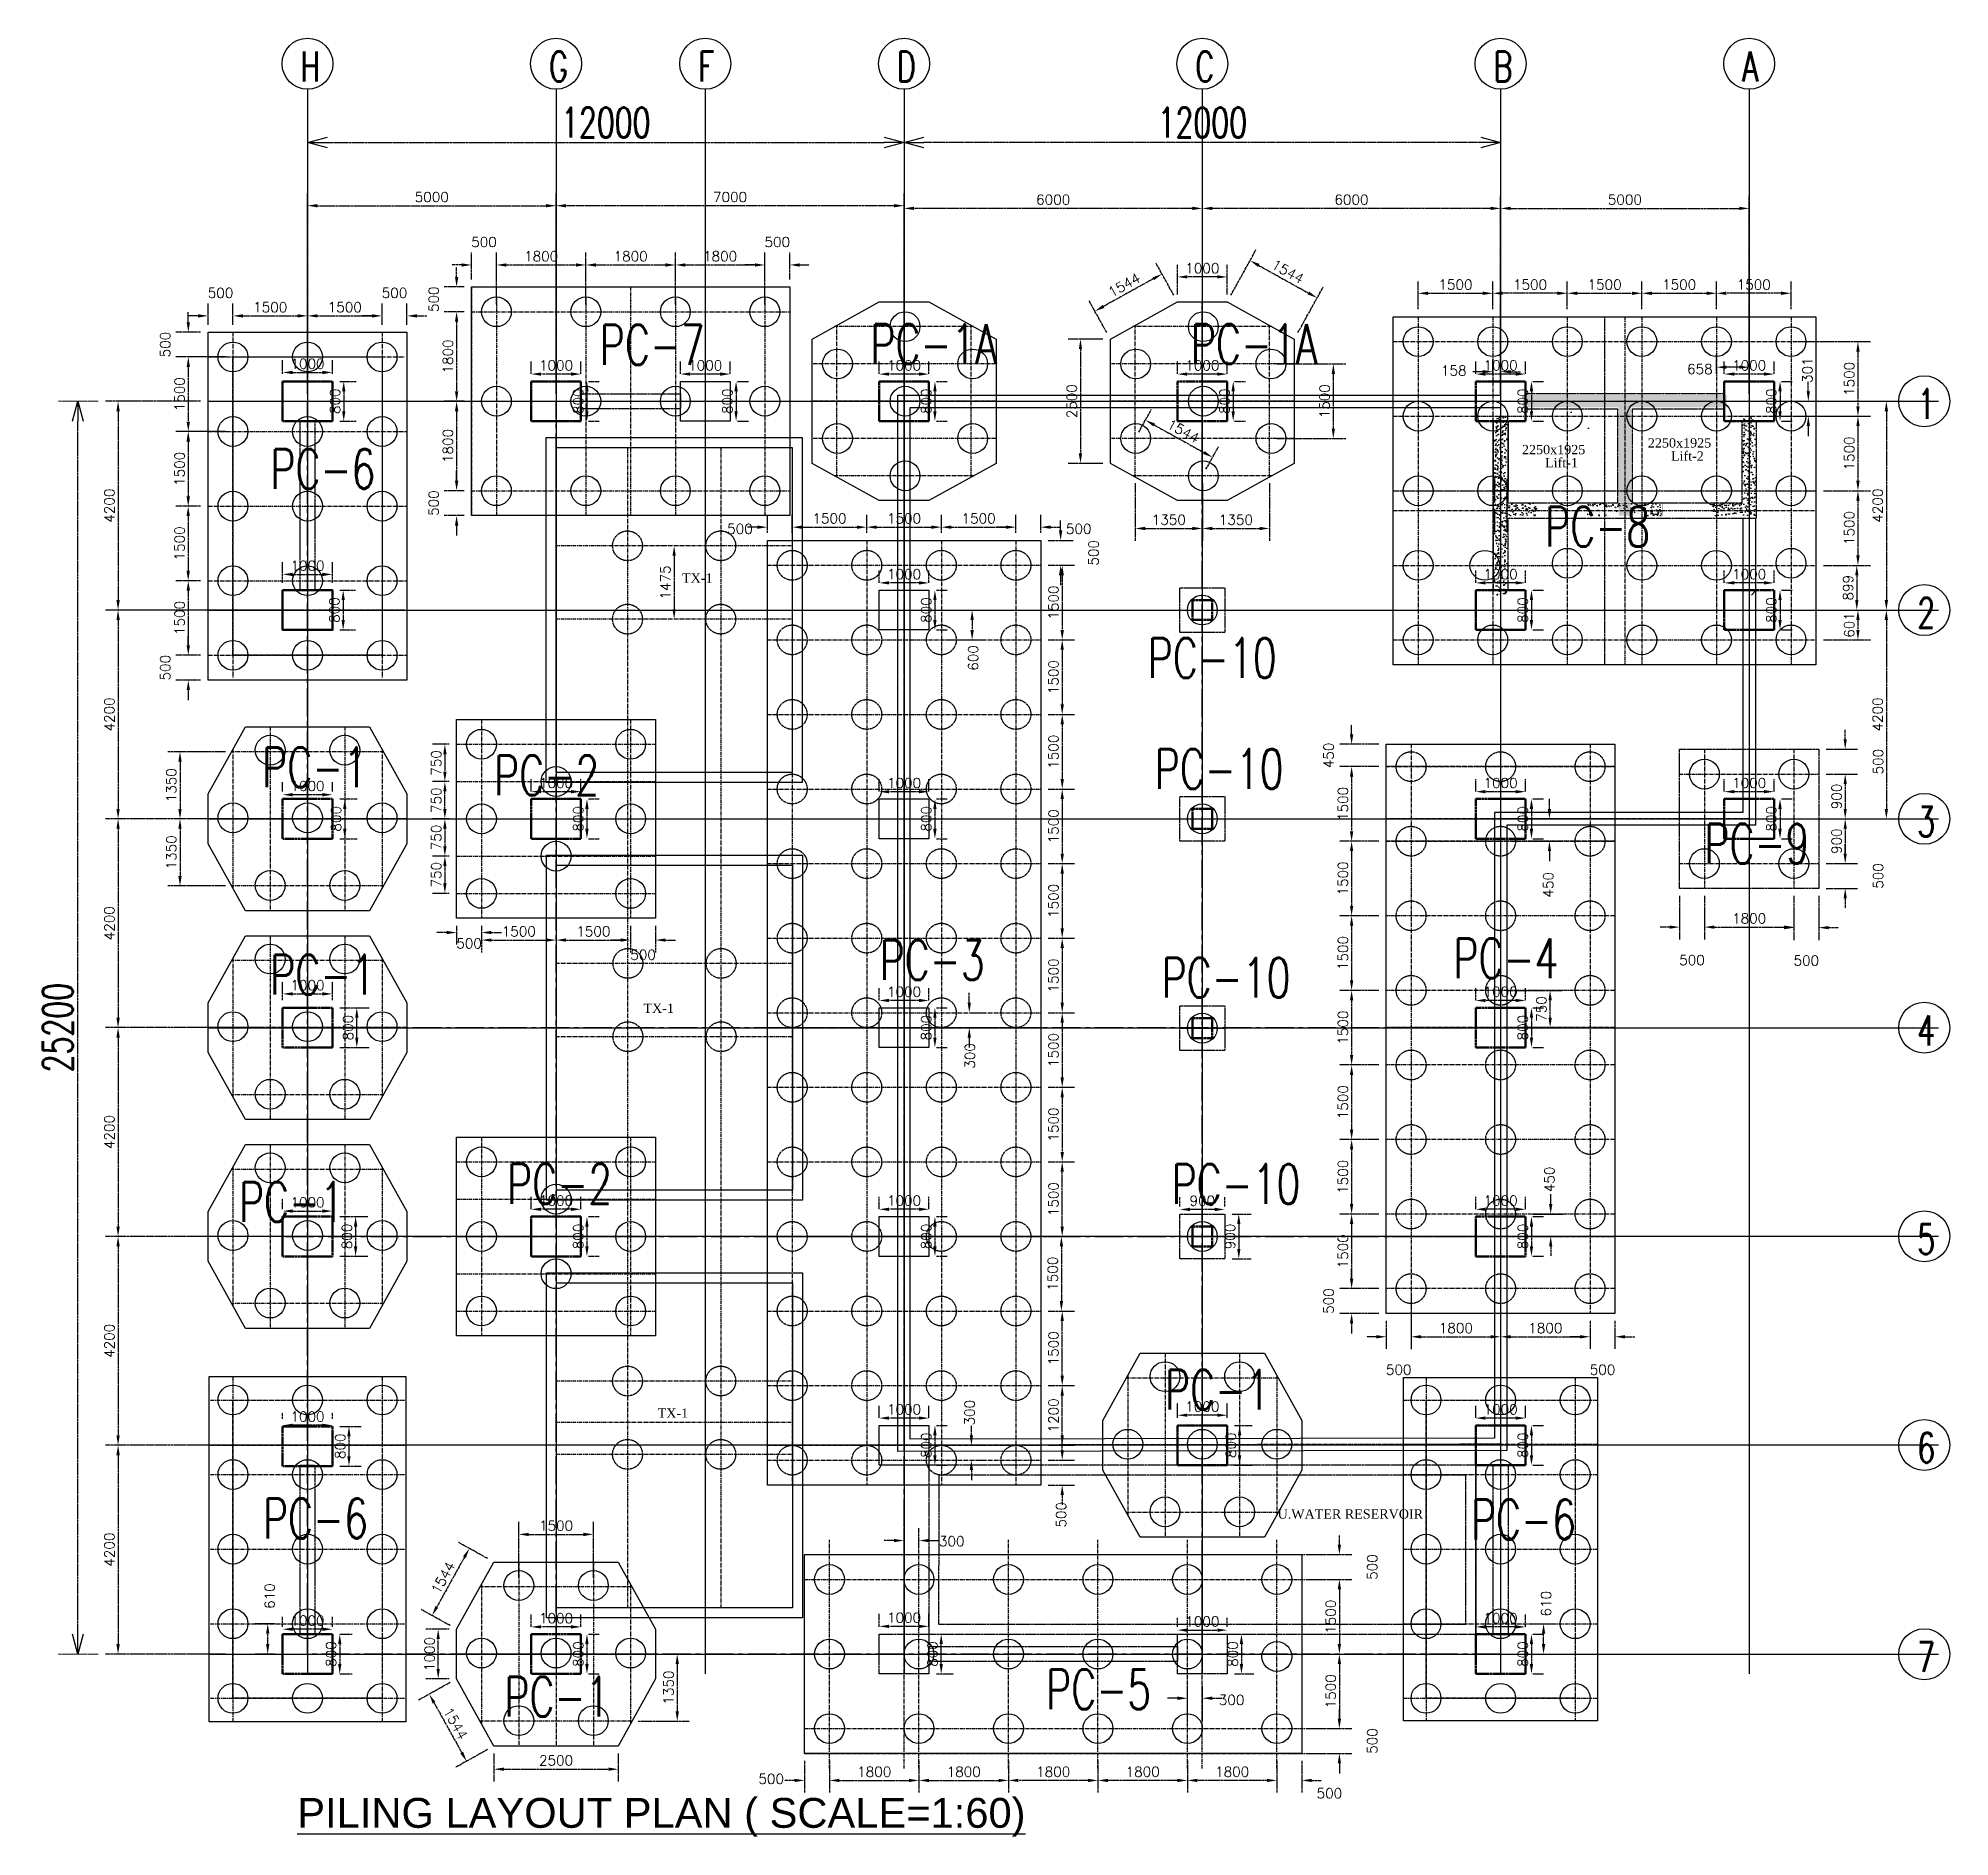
# Model space of a CAD drawing. Header units: millimetres. Extents: x 6239764 to 13047540, y 367704 to 979893.
# Drawn here: x 6440233 to 6478685, y 460155 to 496332 of the extents above; entities that cross this region are included whole.
import ezdxf

# ---------------------------------------------------------------- set-up
doc = ezdxf.new("R2010")
doc.units = ezdxf.units.MM
doc.header["$LTSCALE"] = 300
for name, pattern in [('CENTER2', [28.575, 19.05, -3.175, 3.175, -3.175]), ('CENTERX2', [4, 2.5, -0.5, 0.5, -0.5]), ('G', [2, 1.25, -0.25, 0.25, -0.25]), ('K', [2.5, 1.25, -0.25, 0.25, -0.25, 0.25, -0.25])]:
    doc.linetypes.add(name, pattern=pattern)
for name, color, linetype in [('01', 3, 'Continuous'), ('05', 1, 'G'), ('07', 6, 'K'), ('BOU', 12, 'Continuous'), ('EQUIPMENT', 1, 'Continuous'), ('TEXT', 7, 'Continuous'), ('WALL', 2, 'Continuous')]:
    doc.layers.add(name, color=color, linetype=linetype)
doc.styles.add('1-100', font='romans.shx', dxfattribs={"height": 200})
doc.styles.add('1-37.5', font='arial.ttf')
doc.styles.get("Standard").update_dxf_attribs({"font": 'txt8.shx', "width": 0.7, "bigfont": 'hztxt_ii.shx'})
doc.styles.add('wx2', font='times.ttf')
doc.dimstyles.new('1-100', dxfattribs={"dimtxt": 210, "dimasz": 200, "dimexe": 250, "dimexo": 150, "dimgap": 75, "dimtad": 1, "dimdec": 0, "dimzin": 3, "dimdsep": 46, "dimtxsty": '1-100', "dimcen": 0.09, "dimclrd": 161, "dimclre": 161, "dimclrt": 161, "dimadec": 0, "dimazin": 0, "dimtfac": 1, "dimtdec": 0, "dimtofl": 0, "dimtmove": 2, "dimatfit": 3, "dimfxl": 1, "dimtolj": 1, "dimtzin": 0, "dimarcsym": 0})
doc.dimstyles.new('STANDARD$0', dxfattribs={"dimscale": 200, "dimtxt": 3, "dimasz": 2, "dimexe": 2, "dimexo": 2, "dimgap": 0.5, "dimtad": 1, "dimdec": 0, "dimdsep": 46, "dimtxsty": 'Standard', "dimblk": 'OPEN30', "dimcen": 0, "dimclrd": 256, "dimclre": 256, "dimclrt": 256, "dimadec": 0, "dimazin": 0, "dimtfac": 1, "dimtdec": 0, "dimtmove": 0, "dimatfit": 3, "dimldrblk": 'OPEN30', "dimfxl": 2, "dimlwd": 25, "dimlwe": 15, "dimarcsym": 0})
pattern_1 = [(50, (-41951.15, 0), (182.184669, -15.9390855), [19.05, -209.55]), (355, (-41951.15, 0), (-35.2434214, 191.056845), [15.24, -167.640584]), (100.4514447, (-41935.96, -1.33), (146.941247, 175.117752), [16.190009, -178.0902446]), (46.1842, (-41951.15, 50.8), (271.079041, -42.042328), [28.575, -314.325]), (96.6355576, (-41928.56, 47.3), (237.404134, 247.426125), [24.285023, -267.135608]), (351.184151, (-41951.15, 50.8), (237.404134, 247.426125), [22.859967, -251.459732]), (21, (-41925.75, 38.1), (151.6143913, -102.2651982), [19.05, -209.55]), (326, (-41925.75, 38.1), (61.8020283, 184.187966), [15.24, -167.64]), (71.451445, (-41913.11, 29.58), (213.4164193, 81.922769), [16.190009, -178.0899376]), (37.5, (-41951.147, 0), (3.08860325, 84.5550389), [0, -165.608, 0, -170.18, 0, -168.275]), (7.5, (-41951.15, 0), (66.8196625, 100.1805748), [0, -97.028, 0, -161.798, 0, -64.135]), (327.5, (-42007.79, 0), (135.5905952, -5.728744), [0, -63.5, 0, -198.12, 0, -262.89]), (317.5, (-42033.19, 0), (148.1291814, 25.426491), [0, -82.55, 0, -131.572, 0, -186.69])]

msp = doc.modelspace()

# ---------------------------------------------------------------- texts
at = {"color": 7, "ltscale": 0.1, "char_height": 600, "attachment_point": 1}
for s, insert in [('H', (6445509.4, 496062.3)), ('G', (6450509.4, 496062.3)), ('F', (6453509.4, 496062.3)), ('D', (6457509.4, 496062.3)), ('C', (6463509.4, 496062.3)), ('B', (6469509.4, 496062.3)), ('A', (6474509.4, 496062.3)), ('1', (6478032.1, 489273.4)), ('2', (6478032.1, 485073.4)), ('3', (6478032.1, 480873.4)), ('4', (6478032.1, 476672.9)), ('5', (6478032.1, 472476.2)), ('6', (6478032.1, 468278.7)), ('7', (6478032.1, 464070))]:
    msp.add_mtext_dynamic_manual_height_columns(s, width=676.999, gutter_width=2000, heights=[0], dxfattribs=dict(at, insert=insert))
at = {"layer": '07', "color": 7, "ltscale": 0.1, "width": 0.7}
for s, p in [('PC-7', (6451530.6, 489764.5)), ('PC-1A', (6456973.7, 489779.9)), ('PC-1A', (6463419.7, 489779.9)), ('PC-6', (6444903.3, 487267.3)), ('PC-8', (6470546.6, 486105.3)), ('PC-10', (6462552.9, 483465)), ('PC-1', (6444738, 481267.5)), ('PC-2', (6449403.5, 481104.5)), ('PC-10', (6462692.1, 481233.5)), ('PC-9', (6473749.7, 479729.9)), ('PC-3', (6457158.4, 477388.4)), ('PC-4', (6468701, 477425.6)), ('PC-1', (6444899.7, 477095)), ('PC-10', (6462830.8, 477033.2)), ('PC-2', (6449665, 472889.1)), ('PC-10', (6463030.9, 472883.9)), ('PC-1', (6444270.6, 472524.5)), ('PC-1', (6462899.7, 468746.6)), ('PC-6', (6444753.3, 466155.7)), ('PC-6', (6469053.3, 466136.2)), ('PC-1', (6449611.4, 462572.9)), ('PC-5', (6460508.7, 462720.6))]:
    msp.add_text(s, height=800, dxfattribs=at).set_placement(p)
at = {"layer": 'TEXT', "color": 7, "char_height": 187.5, "attachment_point": 3, "style": 'wx2'}
for s, insert, width in [('2250x1925', (6471353.8, 488151.5), 558.117), ('2250x1925', (6473886.3, 488286.1), 558.117), ('Lift-2', (6473737.2, 488021.9), 558.117), ('Lift-1', (6471204.7, 487887.3), 558.117), ('TX-1', (6453798.3, 485567.6), 558.117), ('TX-1', (6453021.1, 476913.8), 558.117), ('TX-1', (6453306.6, 468770.2), 558.117), ('U.WATER RESERVOIR', (6468089.8, 466741.1), 6511.448)]:
    msp.add_mtext(s, dxfattribs=dict(at, insert=insert, width=width))
at = {"layer": 'TEXT', "color": 7, "linetype": 'Continuous', "ltscale": 0.5, "insert": (6445444.1, 460935.3), "char_height": 600, "attachment_point": 1, "style": '1-37.5'}
msp.add_mtext('{\\LPILING LAYOUT PLAN ( SCALE=1:60)}', dxfattribs=at)

# ---------------------------------------------------------------- blocks, each defined once
blk = doc.blocks.new('_Open30')
at = {"color": 0, "linetype": 'ByBlock', "lineweight": -2}
for p, q in [((-1, 0.268), (0, 0)), ((0, 0), (-1, -0.268)), ((0, 0), (-1, 0))]:
    blk.add_line(p, q, dxfattribs=at)
blk = doc.blocks.new('*D126')
at = {"layer": '07', "lineweight": 15, "ltscale": 0.1, "transparency": 16777216}
for p, q in [((6445650, 489430), (6445650, 494636)), ((6457650, 489430), (6457650, 494636))]:
    blk.add_line(p, q, dxfattribs=at)
at = {"layer": '07', "lineweight": 25, "ltscale": 0.1, "transparency": 16777216}
blk.add_line((6446050, 494236), (6457250, 494236), dxfattribs=at)
at = {"layer": 'Defpoints', "color": 0, "ltscale": 0.1, "transparency": 16777216}
for p in [(6457650, 494236), (6445650, 489030), (6457650, 489030)]:
    blk.add_point(p, dxfattribs=at)
at = {"layer": '07', "lineweight": 25, "ltscale": 0.1, "transparency": 16777216, "xscale": 400, "yscale": 400, "zscale": 400, "rotation": 180}
blk.add_blockref('_Open30', (6445650, 494236), dxfattribs=at)
at = {"layer": '07', "lineweight": 25, "ltscale": 0.1, "transparency": 16777216, "xscale": 400, "yscale": 400, "zscale": 400}
blk.add_blockref('_Open30', (6457650, 494236), dxfattribs=at)
at = {"layer": '07', "ltscale": 0.1, "transparency": 16777216, "insert": (6451650, 494636), "char_height": 600, "attachment_point": 5}
blk.add_mtext('12000', dxfattribs=at)
blk = doc.blocks.new('*D127')
at = {"layer": '07', "lineweight": 15, "ltscale": 0.1, "transparency": 16777216}
for p, q in [((6457650, 489430), (6457650, 494636)), ((6469650, 489430), (6469650, 494636))]:
    blk.add_line(p, q, dxfattribs=at)
at = {"layer": '07', "lineweight": 25, "ltscale": 0.1, "transparency": 16777216}
blk.add_line((6469250, 494236), (6458050, 494236), dxfattribs=at)
at = {"layer": 'Defpoints', "color": 0, "ltscale": 0.1, "transparency": 16777216}
for p in [(6457650, 494236), (6457650, 489030), (6469650, 489030)]:
    blk.add_point(p, dxfattribs=at)
at = {"layer": '07', "lineweight": 25, "ltscale": 0.1, "transparency": 16777216, "xscale": 400, "yscale": 400, "zscale": 400, "rotation": 180}
blk.add_blockref('_Open30', (6457650, 494236), dxfattribs=at)
at = {"layer": '07', "lineweight": 25, "ltscale": 0.1, "transparency": 16777216, "xscale": 400, "yscale": 400, "zscale": 400}
blk.add_blockref('_Open30', (6469650, 494236), dxfattribs=at)
at = {"layer": '07', "ltscale": 0.1, "transparency": 16777216, "insert": (6463650, 494636), "char_height": 600, "attachment_point": 5}
blk.add_mtext('12000', dxfattribs=at)
blk = doc.blocks.new('*D128')
at = {"layer": '07', "color": 161, "lineweight": -2, "ltscale": 0.1, "transparency": 16777216}
for p, q in [((6469650, 489180), (6469650, 493159)), ((6474650, 489180), (6474650, 493159)), ((6469850, 492909), (6474450, 492909))]:
    blk.add_line(p, q, dxfattribs=at)
at = {"layer": '07', "color": 161, "ltscale": 0.1, "transparency": 16777216}
for points in [[(6469850, 492942), (6469850, 492876), (6469650, 492909)], [(6474450, 492942), (6474450, 492876), (6474650, 492909)]]:
    blk.add_solid(points, dxfattribs=at)
at = {"layer": 'Defpoints', "color": 0, "ltscale": 0.1, "transparency": 16777216}
for p in [(6474650, 492909), (6469650, 489030), (6474650, 489030)]:
    blk.add_point(p, dxfattribs=at)
at = {"layer": '07', "color": 161, "ltscale": 0.1, "transparency": 16777216, "insert": (6472150, 493084), "char_height": 200, "attachment_point": 5, "style": '1-100'}
blk.add_mtext('\\A1;5000', dxfattribs=at)
blk = doc.blocks.new('*D129')
at = {"layer": '07', "color": 161, "lineweight": -2, "ltscale": 0.1, "transparency": 16777216}
for p, q in [((6445650, 489180), (6445650, 493213)), ((6445850, 492963), (6450450, 492963)), ((6450650, 489180), (6450650, 493213))]:
    blk.add_line(p, q, dxfattribs=at)
at = {"layer": '07', "color": 161, "ltscale": 0.1, "transparency": 16777216}
for points in [[(6445850, 492996), (6445850, 492929), (6445650, 492963)], [(6450450, 492996), (6450450, 492929), (6450650, 492963)]]:
    blk.add_solid(points, dxfattribs=at)
at = {"layer": 'Defpoints', "color": 0, "ltscale": 0.1, "transparency": 16777216}
for p in [(6450650, 492963), (6445650, 489030), (6450650, 489030)]:
    blk.add_point(p, dxfattribs=at)
at = {"layer": '07', "color": 161, "ltscale": 0.1, "transparency": 16777216, "insert": (6448150, 493138), "char_height": 200, "attachment_point": 5, "style": '1-100'}
blk.add_mtext('\\A1;5000', dxfattribs=at)
blk = doc.blocks.new('*D130')
at = {"layer": '07', "color": 161, "lineweight": -2, "ltscale": 0.1, "transparency": 16777216}
for p, q in [((6450650, 489180), (6450650, 493213)), ((6457450, 492963), (6450850, 492963)), ((6457650, 489180), (6457650, 493213))]:
    blk.add_line(p, q, dxfattribs=at)
at = {"layer": '07', "color": 161, "ltscale": 0.1, "transparency": 16777216}
for points in [[(6450850, 492996), (6450850, 492929), (6450650, 492963)], [(6457450, 492996), (6457450, 492929), (6457650, 492963)]]:
    blk.add_solid(points, dxfattribs=at)
at = {"layer": 'Defpoints', "color": 0, "ltscale": 0.1, "transparency": 16777216}
for p in [(6450650, 492963), (6450650, 489030), (6457650, 489030)]:
    blk.add_point(p, dxfattribs=at)
at = {"layer": '07', "color": 161, "ltscale": 0.1, "transparency": 16777216, "insert": (6454150, 493138), "char_height": 200, "attachment_point": 5, "style": '1-100'}
blk.add_mtext('\\A1;7000', dxfattribs=at)
blk = doc.blocks.new('*D131')
at = {"layer": '07', "color": 161, "lineweight": -2, "ltscale": 0.1, "transparency": 16777216}
for p, q in [((6457650, 489180), (6457650, 493159)), ((6463650, 489180), (6463650, 493159)), ((6463450, 492909), (6457850, 492909))]:
    blk.add_line(p, q, dxfattribs=at)
at = {"layer": '07', "color": 161, "ltscale": 0.1, "transparency": 16777216}
for points in [[(6457850, 492942), (6457850, 492876), (6457650, 492909)], [(6463450, 492942), (6463450, 492876), (6463650, 492909)]]:
    blk.add_solid(points, dxfattribs=at)
at = {"layer": 'Defpoints', "color": 0, "ltscale": 0.1, "transparency": 16777216}
for p in [(6457650, 492909), (6457650, 489030), (6463650, 489030)]:
    blk.add_point(p, dxfattribs=at)
at = {"layer": '07', "color": 161, "ltscale": 0.1, "transparency": 16777216, "insert": (6460650, 493084), "char_height": 200, "attachment_point": 5, "style": '1-100'}
blk.add_mtext('\\A1;6000', dxfattribs=at)
blk = doc.blocks.new('*D132')
at = {"layer": '07', "color": 161, "lineweight": -2, "ltscale": 0.1, "transparency": 16777216}
for p, q in [((6463650, 493059), (6463650, 493159)), ((6469650, 489180), (6469650, 493159)), ((6469450, 492909), (6463850, 492909))]:
    blk.add_line(p, q, dxfattribs=at)
at = {"layer": '07', "color": 161, "ltscale": 0.1, "transparency": 16777216}
for points in [[(6463850, 492942), (6463850, 492876), (6463650, 492909)], [(6469450, 492942), (6469450, 492876), (6469650, 492909)]]:
    blk.add_solid(points, dxfattribs=at)
at = {"layer": 'Defpoints', "color": 0, "ltscale": 0.1, "transparency": 16777216}
for p in [(6463650, 492909), (6463650, 492909), (6469650, 489030)]:
    blk.add_point(p, dxfattribs=at)
at = {"layer": '07', "color": 161, "ltscale": 0.1, "transparency": 16777216, "insert": (6466650, 493084), "char_height": 200, "attachment_point": 5, "style": '1-100'}
blk.add_mtext('\\A1;6000', dxfattribs=at)
blk = doc.blocks.new('*D200')
at = {"layer": '07', "color": 161, "lineweight": -2, "ltscale": 0.1, "transparency": 16777216}
for p, q in [((6443500, 489030), (6441589, 489030)), ((6441839, 488830), (6441839, 485030)), ((6445500, 484830), (6441589, 484830))]:
    blk.add_line(p, q, dxfattribs=at)
at = {"layer": '07', "color": 161, "ltscale": 0.1, "transparency": 16777216}
for points in [[(6441806, 488830), (6441873, 488830), (6441839, 489030)], [(6441806, 485030), (6441873, 485030), (6441839, 484830)]]:
    blk.add_solid(points, dxfattribs=at)
at = {"layer": 'Defpoints', "color": 0, "ltscale": 0.1, "transparency": 16777216}
for p in [(6443650, 489030), (6441839, 484830), (6445650, 484830)]:
    blk.add_point(p, dxfattribs=at)
at = {"layer": '07', "color": 161, "ltscale": 0.1, "transparency": 16777216, "insert": (6441664, 486930), "char_height": 200, "attachment_point": 5, "rotation": 90, "style": '1-100'}
blk.add_mtext('\\A1;4200', dxfattribs=at)
blk = doc.blocks.new('*D201')
at = {"layer": '07', "color": 161, "lineweight": -2, "ltscale": 0.1, "transparency": 16777216}
for p, q in [((6444000, 489920), (6443002, 489920)), ((6443252, 489720), (6443252, 488620)), ((6444000, 488420), (6443002, 488420))]:
    blk.add_line(p, q, dxfattribs=at)
at = {"layer": '07', "color": 161, "ltscale": 0.1, "transparency": 16777216}
for points in [[(6443218, 489720), (6443285, 489720), (6443252, 489920)], [(6443218, 488620), (6443285, 488620), (6443252, 488420)]]:
    blk.add_solid(points, dxfattribs=at)
at = {"layer": 'Defpoints', "color": 0, "ltscale": 0.1, "transparency": 16777216}
for p in [(6444150, 489920), (6443252, 488420), (6444150, 488420)]:
    blk.add_point(p, dxfattribs=at)
at = {"layer": '07', "color": 161, "ltscale": 0.1, "transparency": 16777216, "insert": (6443077, 489170), "char_height": 200, "attachment_point": 5, "rotation": 90, "style": '1-100'}
blk.add_mtext('\\A1;1500', dxfattribs=at)
blk = doc.blocks.new('*D202')
at = {"layer": '07', "color": 161, "lineweight": -2, "ltscale": 0.1, "transparency": 16777216}
for p, q in [((6443252, 490620), (6443252, 490820)), ((6443500, 490420), (6443002, 490420)), ((6443550, 489920), (6443002, 489920)), ((6443252, 489720), (6443252, 489520))]:
    blk.add_line(p, q, dxfattribs=at)
at = {"layer": '07', "color": 161, "ltscale": 0.1, "transparency": 16777216}
for points in [[(6443218, 490620), (6443285, 490620), (6443252, 490420)], [(6443218, 489720), (6443285, 489720), (6443252, 489920)]]:
    blk.add_solid(points, dxfattribs=at)
at = {"layer": 'Defpoints', "color": 0, "ltscale": 0.1, "transparency": 16777216}
for p in [(6443650, 490420), (6443252, 489920), (6443700, 489920)]:
    blk.add_point(p, dxfattribs=at)
at = {"layer": '07', "color": 161, "ltscale": 0.1, "transparency": 16777216, "insert": (6442789, 490170), "char_height": 200, "attachment_point": 5, "rotation": 90, "style": '1-100'}
blk.add_mtext('\\A1;500', dxfattribs=at)
blk = doc.blocks.new('*D203')
at = {"layer": '07', "color": 161, "lineweight": -2, "ltscale": 0.1, "transparency": 16777216}
for p, q in [((6443500, 488420), (6443002, 488420)), ((6443252, 488220), (6443252, 487120)), ((6443500, 486920), (6443002, 486920))]:
    blk.add_line(p, q, dxfattribs=at)
at = {"layer": '07', "color": 161, "ltscale": 0.1, "transparency": 16777216}
for points in [[(6443218, 488220), (6443285, 488220), (6443252, 488420)], [(6443218, 487120), (6443285, 487120), (6443252, 486920)]]:
    blk.add_solid(points, dxfattribs=at)
at = {"layer": 'Defpoints', "color": 0, "ltscale": 0.1, "transparency": 16777216}
for p in [(6443650, 488420), (6443252, 486920), (6443650, 486920)]:
    blk.add_point(p, dxfattribs=at)
at = {"layer": '07', "color": 161, "ltscale": 0.1, "transparency": 16777216, "insert": (6443077, 487670), "char_height": 200, "attachment_point": 5, "rotation": 90, "style": '1-100'}
blk.add_mtext('\\A1;1500', dxfattribs=at)
blk = doc.blocks.new('*D204')
at = {"layer": '07', "color": 161, "lineweight": -2, "ltscale": 0.1, "transparency": 16777216}
for p, q in [((6443500, 488420), (6443000, 488420)), ((6443250, 488220), (6443250, 487120)), ((6443500, 486920), (6443000, 486920))]:
    blk.add_line(p, q, dxfattribs=at)
at = {"layer": '07', "color": 161, "ltscale": 0.1, "transparency": 16777216}
for points in [[(6443216, 488220), (6443283, 488220), (6443250, 488420)], [(6443216, 487120), (6443283, 487120), (6443250, 486920)]]:
    blk.add_solid(points, dxfattribs=at)
at = {"layer": 'Defpoints', "color": 0, "ltscale": 0.1, "transparency": 16777216}
for p in [(6443650, 488420), (6443250, 486920), (6443650, 486920)]:
    blk.add_point(p, dxfattribs=at)
at = {"layer": '07', "color": 161, "ltscale": 0.1, "transparency": 16777216, "insert": (6443075, 487670), "char_height": 200, "attachment_point": 5, "rotation": 90, "style": '1-100'}
blk.add_mtext('\\A1;1500', dxfattribs=at)
blk = doc.blocks.new('*D205')
at = {"layer": '07', "color": 161, "lineweight": -2, "ltscale": 0.1, "transparency": 16777216}
for p, q in [((6443500, 486920), (6443000, 486920)), ((6443250, 486720), (6443250, 485620)), ((6443500, 485420), (6443000, 485420))]:
    blk.add_line(p, q, dxfattribs=at)
at = {"layer": '07', "color": 161, "ltscale": 0.1, "transparency": 16777216}
for points in [[(6443216, 486720), (6443283, 486720), (6443250, 486920)], [(6443216, 485620), (6443283, 485620), (6443250, 485420)]]:
    blk.add_solid(points, dxfattribs=at)
at = {"layer": 'Defpoints', "color": 0, "ltscale": 0.1, "transparency": 16777216}
for p in [(6443650, 486920), (6443250, 485420), (6443650, 485420)]:
    blk.add_point(p, dxfattribs=at)
at = {"layer": '07', "color": 161, "ltscale": 0.1, "transparency": 16777216, "insert": (6443075, 486170), "char_height": 200, "attachment_point": 5, "rotation": 90, "style": '1-100'}
blk.add_mtext('\\A1;1500', dxfattribs=at)
blk = doc.blocks.new('*D206')
at = {"layer": '07', "color": 161, "lineweight": -2, "ltscale": 0.1, "transparency": 16777216}
for p, q in [((6443500, 485420), (6443002, 485420)), ((6443252, 485220), (6443252, 484120)), ((6443500, 483920), (6443002, 483920))]:
    blk.add_line(p, q, dxfattribs=at)
at = {"layer": '07', "color": 161, "ltscale": 0.1, "transparency": 16777216}
for points in [[(6443218, 485220), (6443285, 485220), (6443252, 485420)], [(6443218, 484120), (6443285, 484120), (6443252, 483920)]]:
    blk.add_solid(points, dxfattribs=at)
at = {"layer": 'Defpoints', "color": 0, "ltscale": 0.1, "transparency": 16777216}
for p in [(6443650, 485420), (6443252, 483920), (6443650, 483920)]:
    blk.add_point(p, dxfattribs=at)
at = {"layer": '07', "color": 161, "ltscale": 0.1, "transparency": 16777216, "insert": (6443077, 484670), "char_height": 200, "attachment_point": 5, "rotation": 90, "style": '1-100'}
blk.add_mtext('\\A1;1500', dxfattribs=at)
blk = doc.blocks.new('*D207')
at = {"layer": '07', "color": 161, "lineweight": -2, "ltscale": 0.1, "transparency": 16777216}
for p, q in [((6443252, 484120), (6443252, 484320)), ((6443500, 483920), (6443002, 483920)), ((6443500, 483420), (6443002, 483420)), ((6443252, 483220), (6443252, 483020))]:
    blk.add_line(p, q, dxfattribs=at)
at = {"layer": '07', "color": 161, "ltscale": 0.1, "transparency": 16777216}
for points in [[(6443218, 484120), (6443285, 484120), (6443252, 483920)], [(6443218, 483220), (6443285, 483220), (6443252, 483420)]]:
    blk.add_solid(points, dxfattribs=at)
at = {"layer": 'Defpoints', "color": 0, "ltscale": 0.1, "transparency": 16777216}
for p in [(6443650, 483920), (6443252, 483420), (6443650, 483420)]:
    blk.add_point(p, dxfattribs=at)
at = {"layer": '07', "color": 161, "ltscale": 0.1, "transparency": 16777216, "insert": (6442789, 483670), "char_height": 200, "attachment_point": 5, "rotation": 90, "style": '1-100'}
blk.add_mtext('\\A1;500', dxfattribs=at)
blk = doc.blocks.new('*D208')
at = {"layer": '07', "color": 161, "lineweight": -2, "ltscale": 0.1, "transparency": 16777216}
for p, q in [((6445000, 484830), (6441589, 484830)), ((6441839, 484630), (6441839, 480830)), ((6444750, 480630), (6441589, 480630))]:
    blk.add_line(p, q, dxfattribs=at)
at = {"layer": '07', "color": 161, "ltscale": 0.1, "transparency": 16777216}
for points in [[(6441806, 484630), (6441873, 484630), (6441839, 484830)], [(6441806, 480830), (6441873, 480830), (6441839, 480630)]]:
    blk.add_solid(points, dxfattribs=at)
at = {"layer": 'Defpoints', "color": 0, "ltscale": 0.1, "transparency": 16777216}
for p in [(6445150, 484830), (6441839, 480630), (6444900, 480630)]:
    blk.add_point(p, dxfattribs=at)
at = {"layer": '07', "color": 161, "ltscale": 0.1, "transparency": 16777216, "insert": (6441664, 482730), "char_height": 200, "attachment_point": 5, "rotation": 90, "style": '1-100'}
blk.add_mtext('\\A1;4200', dxfattribs=at)
blk = doc.blocks.new('*D209')
at = {"layer": '07', "color": 161, "lineweight": -2, "ltscale": 0.1, "transparency": 16777216}
for p, q in [((6444750, 480630), (6441589, 480630)), ((6441839, 480430), (6441839, 476630)), ((6444750, 476430), (6441589, 476430))]:
    blk.add_line(p, q, dxfattribs=at)
at = {"layer": '07', "color": 161, "ltscale": 0.1, "transparency": 16777216}
for points in [[(6441806, 480430), (6441873, 480430), (6441839, 480630)], [(6441806, 476630), (6441873, 476630), (6441839, 476430)]]:
    blk.add_solid(points, dxfattribs=at)
at = {"layer": 'Defpoints', "color": 0, "ltscale": 0.1, "transparency": 16777216}
for p in [(6444900, 480630), (6441839, 476430), (6444900, 476430)]:
    blk.add_point(p, dxfattribs=at)
at = {"layer": '07', "color": 161, "ltscale": 0.1, "transparency": 16777216, "insert": (6441664, 478530), "char_height": 200, "attachment_point": 5, "rotation": 90, "style": '1-100'}
blk.add_mtext('\\A1;4200', dxfattribs=at)
blk = doc.blocks.new('*D210')
at = {"layer": '07', "color": 161, "lineweight": -2, "ltscale": 0.1, "transparency": 16777216}
for p, q in [((6444750, 476430), (6441589, 476430)), ((6441839, 476230), (6441839, 472430)), ((6444750, 472230), (6441589, 472230))]:
    blk.add_line(p, q, dxfattribs=at)
at = {"layer": '07', "color": 161, "ltscale": 0.1, "transparency": 16777216}
for points in [[(6441806, 476230), (6441873, 476230), (6441839, 476430)], [(6441806, 472430), (6441873, 472430), (6441839, 472230)]]:
    blk.add_solid(points, dxfattribs=at)
at = {"layer": 'Defpoints', "color": 0, "ltscale": 0.1, "transparency": 16777216}
for p in [(6444900, 476430), (6441839, 472230), (6444900, 472230)]:
    blk.add_point(p, dxfattribs=at)
at = {"layer": '07', "color": 161, "ltscale": 0.1, "transparency": 16777216, "insert": (6441664, 474330), "char_height": 200, "attachment_point": 5, "rotation": 90, "style": '1-100'}
blk.add_mtext('\\A1;4200', dxfattribs=at)
blk = doc.blocks.new('*D211')
at = {"layer": '07', "color": 161, "lineweight": -2, "ltscale": 0.1, "transparency": 16777216}
for p, q in [((6444750, 472230), (6441589, 472230)), ((6441839, 472030), (6441839, 468230)), ((6445050, 468030), (6441589, 468030))]:
    blk.add_line(p, q, dxfattribs=at)
at = {"layer": '07', "color": 161, "ltscale": 0.1, "transparency": 16777216}
for points in [[(6441806, 472030), (6441873, 472030), (6441839, 472230)], [(6441806, 468230), (6441873, 468230), (6441839, 468030)]]:
    blk.add_solid(points, dxfattribs=at)
at = {"layer": 'Defpoints', "color": 0, "ltscale": 0.1, "transparency": 16777216}
for p in [(6444900, 472230), (6441839, 468030), (6445200, 468030)]:
    blk.add_point(p, dxfattribs=at)
at = {"layer": '07', "color": 161, "ltscale": 0.1, "transparency": 16777216, "insert": (6441664, 470130), "char_height": 200, "attachment_point": 5, "rotation": 90, "style": '1-100'}
blk.add_mtext('\\A1;4200', dxfattribs=at)
blk = doc.blocks.new('*D212')
at = {"layer": '07', "color": 161, "lineweight": -2, "ltscale": 0.1, "transparency": 16777216}
for p, q in [((6444000, 468030), (6441589, 468030)), ((6441839, 467830), (6441839, 464030)), ((6444000, 463830), (6441589, 463830))]:
    blk.add_line(p, q, dxfattribs=at)
at = {"layer": '07', "color": 161, "ltscale": 0.1, "transparency": 16777216}
for points in [[(6441806, 467830), (6441873, 467830), (6441839, 468030)], [(6441806, 464030), (6441873, 464030), (6441839, 463830)]]:
    blk.add_solid(points, dxfattribs=at)
at = {"layer": 'Defpoints', "color": 0, "ltscale": 0.1, "transparency": 16777216}
for p in [(6444150, 468030), (6441839, 463830), (6444150, 463830)]:
    blk.add_point(p, dxfattribs=at)
at = {"layer": '07', "color": 161, "ltscale": 0.1, "transparency": 16777216, "insert": (6441664, 465930), "char_height": 200, "attachment_point": 5, "rotation": 90, "style": '1-100'}
blk.add_mtext('\\A1;4200', dxfattribs=at)
blk = doc.blocks.new('*D213')
at = {"layer": '07', "color": 161, "lineweight": -2, "ltscale": 0.1, "transparency": 16777216}
for p, q in [((6444000, 481980), (6442835, 481980)), ((6443085, 481780), (6443085, 480830)), ((6444000, 480630), (6442835, 480630))]:
    blk.add_line(p, q, dxfattribs=at)
at = {"layer": '07', "color": 161, "ltscale": 0.1, "transparency": 16777216}
for points in [[(6443051, 481780), (6443118, 481780), (6443085, 481980)], [(6443051, 480830), (6443118, 480830), (6443085, 480630)]]:
    blk.add_solid(points, dxfattribs=at)
at = {"layer": 'Defpoints', "color": 0, "ltscale": 0.1, "transparency": 16777216}
for p in [(6444150, 481980), (6443085, 480630), (6444150, 480630)]:
    blk.add_point(p, dxfattribs=at)
at = {"layer": '07', "color": 161, "ltscale": 0.1, "transparency": 16777216, "insert": (6442910, 481305), "char_height": 200, "attachment_point": 5, "rotation": 90, "style": '1-100'}
blk.add_mtext('\\A1;1350', dxfattribs=at)
blk = doc.blocks.new('*D214')
at = {"layer": '07', "color": 161, "lineweight": -2, "ltscale": 0.1, "transparency": 16777216}
for p, q in [((6444000, 480630), (6442835, 480630)), ((6443085, 480430), (6443085, 479480)), ((6444000, 479280), (6442835, 479280))]:
    blk.add_line(p, q, dxfattribs=at)
at = {"layer": '07', "color": 161, "ltscale": 0.1, "transparency": 16777216}
for points in [[(6443051, 480430), (6443118, 480430), (6443085, 480630)], [(6443051, 479480), (6443118, 479480), (6443085, 479280)]]:
    blk.add_solid(points, dxfattribs=at)
at = {"layer": 'Defpoints', "color": 0, "ltscale": 0.1, "transparency": 16777216}
for p in [(6444150, 480630), (6443085, 479280), (6444150, 479280)]:
    blk.add_point(p, dxfattribs=at)
at = {"layer": '07', "color": 161, "ltscale": 0.1, "transparency": 16777216, "insert": (6442910, 479955), "char_height": 200, "attachment_point": 5, "rotation": 90, "style": '1-100'}
blk.add_mtext('\\A1;1350', dxfattribs=at)
blk = doc.blocks.new('*D215')
at = {"layer": '07', "color": 161, "lineweight": -2, "ltscale": 0.1, "transparency": 16777216}
for p, q in [((6443450, 490747), (6443250, 490747)), ((6443650, 490570), (6443650, 490997)), ((6444150, 490570), (6444150, 490997)), ((6444350, 490747), (6444550, 490747))]:
    blk.add_line(p, q, dxfattribs=at)
at = {"layer": '07', "color": 161, "ltscale": 0.1, "transparency": 16777216}
for points in [[(6443450, 490780), (6443450, 490714), (6443650, 490747)], [(6444350, 490780), (6444350, 490714), (6444150, 490747)]]:
    blk.add_solid(points, dxfattribs=at)
at = {"layer": 'Defpoints', "color": 0, "ltscale": 0.1, "transparency": 16777216}
for p in [(6444150, 490747), (6443650, 490420), (6444150, 490420)]:
    blk.add_point(p, dxfattribs=at)
at = {"layer": '07', "color": 161, "ltscale": 0.1, "transparency": 16777216, "insert": (6443900, 491210), "char_height": 200, "attachment_point": 5, "style": '1-100'}
blk.add_mtext('\\A1;500', dxfattribs=at)
blk = doc.blocks.new('*D216')
at = {"layer": '07', "color": 161, "lineweight": -2, "ltscale": 0.1, "transparency": 16777216}
for p, q in [((6444150, 490570), (6444150, 490997)), ((6444350, 490747), (6445450, 490747)), ((6445650, 490570), (6445650, 490997))]:
    blk.add_line(p, q, dxfattribs=at)
at = {"layer": '07', "color": 161, "ltscale": 0.1, "transparency": 16777216}
for points in [[(6444350, 490780), (6444350, 490714), (6444150, 490747)], [(6445450, 490780), (6445450, 490714), (6445650, 490747)]]:
    blk.add_solid(points, dxfattribs=at)
at = {"layer": 'Defpoints', "color": 0, "ltscale": 0.1, "transparency": 16777216}
for p in [(6445650, 490747), (6444150, 490420), (6445650, 490420)]:
    blk.add_point(p, dxfattribs=at)
at = {"layer": '07', "color": 161, "ltscale": 0.1, "transparency": 16777216, "insert": (6444900, 490922), "char_height": 200, "attachment_point": 5, "style": '1-100'}
blk.add_mtext('\\A1;1500', dxfattribs=at)
blk = doc.blocks.new('*D217')
at = {"layer": '07', "color": 161, "lineweight": -2, "ltscale": 0.1, "transparency": 16777216}
for p, q in [((6445650, 490570), (6445650, 490997)), ((6445850, 490747), (6446950, 490747)), ((6447150, 490570), (6447150, 490997))]:
    blk.add_line(p, q, dxfattribs=at)
at = {"layer": '07', "color": 161, "ltscale": 0.1, "transparency": 16777216}
for points in [[(6445850, 490780), (6445850, 490714), (6445650, 490747)], [(6446950, 490780), (6446950, 490714), (6447150, 490747)]]:
    blk.add_solid(points, dxfattribs=at)
at = {"layer": 'Defpoints', "color": 0, "ltscale": 0.1, "transparency": 16777216}
for p in [(6447150, 490747), (6445650, 490420), (6447150, 490420)]:
    blk.add_point(p, dxfattribs=at)
at = {"layer": '07', "color": 161, "ltscale": 0.1, "transparency": 16777216, "insert": (6446400, 490922), "char_height": 200, "attachment_point": 5, "style": '1-100'}
blk.add_mtext('\\A1;1500', dxfattribs=at)
blk = doc.blocks.new('*D218')
at = {"layer": '07', "color": 161, "lineweight": -2, "ltscale": 0.1, "transparency": 16777216}
for p, q in [((6446950, 490747), (6446750, 490747)), ((6447150, 490570), (6447150, 490997)), ((6447650, 490570), (6447650, 490997)), ((6447850, 490747), (6448050, 490747))]:
    blk.add_line(p, q, dxfattribs=at)
at = {"layer": '07', "color": 161, "ltscale": 0.1, "transparency": 16777216}
for points in [[(6446950, 490780), (6446950, 490714), (6447150, 490747)], [(6447850, 490780), (6447850, 490714), (6447650, 490747)]]:
    blk.add_solid(points, dxfattribs=at)
at = {"layer": 'Defpoints', "color": 0, "ltscale": 0.1, "transparency": 16777216}
for p in [(6447650, 490747), (6447150, 490420), (6447650, 490420)]:
    blk.add_point(p, dxfattribs=at)
at = {"layer": '07', "color": 161, "ltscale": 0.1, "transparency": 16777216, "insert": (6447400, 491210), "char_height": 200, "attachment_point": 5, "style": '1-100'}
blk.add_mtext('\\A1;500', dxfattribs=at)
blk = doc.blocks.new('*D219')
at = {"layer": '07', "color": 161, "lineweight": -2, "ltscale": 0.1, "transparency": 16777216}
for p, q in [((6449450, 490980), (6449450, 492021)), ((6451250, 490980), (6451250, 492021)), ((6449650, 491771), (6451050, 491771))]:
    blk.add_line(p, q, dxfattribs=at)
at = {"layer": '07', "color": 161, "ltscale": 0.1, "transparency": 16777216}
for points in [[(6449650, 491804), (6449650, 491737), (6449450, 491771)], [(6451050, 491804), (6451050, 491737), (6451250, 491771)]]:
    blk.add_solid(points, dxfattribs=at)
at = {"layer": 'Defpoints', "color": 0, "ltscale": 0.1, "transparency": 16777216}
for p in [(6451250, 491771), (6449450, 490830), (6451250, 490830)]:
    blk.add_point(p, dxfattribs=at)
at = {"layer": '07', "color": 161, "ltscale": 0.1, "transparency": 16777216, "insert": (6450350, 491946), "char_height": 200, "attachment_point": 5, "style": '1-100'}
blk.add_mtext('\\A1;1800', dxfattribs=at)
blk = doc.blocks.new('*D220')
at = {"layer": '07', "color": 161, "lineweight": -2, "ltscale": 0.1, "transparency": 16777216}
for p, q in [((6451250, 490980), (6451250, 492021)), ((6453050, 490980), (6453050, 492021)), ((6451450, 491771), (6452850, 491771))]:
    blk.add_line(p, q, dxfattribs=at)
at = {"layer": '07', "color": 161, "ltscale": 0.1, "transparency": 16777216}
for points in [[(6451450, 491804), (6451450, 491737), (6451250, 491771)], [(6452850, 491804), (6452850, 491737), (6453050, 491771)]]:
    blk.add_solid(points, dxfattribs=at)
at = {"layer": 'Defpoints', "color": 0, "ltscale": 0.1, "transparency": 16777216}
for p in [(6453050, 491771), (6451250, 490830), (6453050, 490830)]:
    blk.add_point(p, dxfattribs=at)
at = {"layer": '07', "color": 161, "ltscale": 0.1, "transparency": 16777216, "insert": (6452150, 491946), "char_height": 200, "attachment_point": 5, "style": '1-100'}
blk.add_mtext('\\A1;1800', dxfattribs=at)
blk = doc.blocks.new('*D221')
at = {"layer": '07', "color": 161, "lineweight": -2, "ltscale": 0.1, "transparency": 16777216}
for p, q in [((6453050, 490980), (6453050, 492021)), ((6454850, 490980), (6454850, 492021)), ((6453250, 491771), (6454650, 491771))]:
    blk.add_line(p, q, dxfattribs=at)
at = {"layer": '07', "color": 161, "ltscale": 0.1, "transparency": 16777216}
for points in [[(6453250, 491804), (6453250, 491737), (6453050, 491771)], [(6454650, 491804), (6454650, 491737), (6454850, 491771)]]:
    blk.add_solid(points, dxfattribs=at)
at = {"layer": 'Defpoints', "color": 0, "ltscale": 0.1, "transparency": 16777216}
for p in [(6454850, 491771), (6453050, 490830), (6454850, 490830)]:
    blk.add_point(p, dxfattribs=at)
at = {"layer": '07', "color": 161, "ltscale": 0.1, "transparency": 16777216, "insert": (6453950, 491946), "char_height": 200, "attachment_point": 5, "style": '1-100'}
blk.add_mtext('\\A1;1800', dxfattribs=at)
blk = doc.blocks.new('*D222')
at = {"layer": '07', "color": 161, "lineweight": -2, "ltscale": 0.1, "transparency": 16777216}
for p, q in [((6454850, 491480), (6454850, 492021)), ((6455350, 491480), (6455350, 492021)), ((6454650, 491771), (6454450, 491771)), ((6455550, 491771), (6455750, 491771))]:
    blk.add_line(p, q, dxfattribs=at)
at = {"layer": '07', "color": 161, "ltscale": 0.1, "transparency": 16777216}
for points in [[(6454650, 491804), (6454650, 491737), (6454850, 491771)], [(6455550, 491804), (6455550, 491737), (6455350, 491771)]]:
    blk.add_solid(points, dxfattribs=at)
at = {"layer": 'Defpoints', "color": 0, "ltscale": 0.1, "transparency": 16777216}
for p in [(6455350, 491771), (6454850, 491330), (6455350, 491330)]:
    blk.add_point(p, dxfattribs=at)
at = {"layer": '07', "color": 161, "ltscale": 0.1, "transparency": 16777216, "insert": (6455100, 492233), "char_height": 200, "attachment_point": 5, "style": '1-100'}
blk.add_mtext('\\A1;500', dxfattribs=at)
blk = doc.blocks.new('*D223')
at = {"layer": '07', "color": 161, "lineweight": -2, "ltscale": 0.1, "transparency": 16777216}
for p, q in [((6448950, 491480), (6448950, 492021)), ((6449450, 491480), (6449450, 492021)), ((6448750, 491771), (6448550, 491771)), ((6449650, 491771), (6449850, 491771))]:
    blk.add_line(p, q, dxfattribs=at)
at = {"layer": '07', "color": 161, "ltscale": 0.1, "transparency": 16777216}
for points in [[(6448750, 491804), (6448750, 491737), (6448950, 491771)], [(6449650, 491804), (6449650, 491737), (6449450, 491771)]]:
    blk.add_solid(points, dxfattribs=at)
at = {"layer": 'Defpoints', "color": 0, "ltscale": 0.1, "transparency": 16777216}
for p in [(6449450, 491771), (6448950, 491330), (6449450, 491330)]:
    blk.add_point(p, dxfattribs=at)
at = {"layer": '07', "color": 161, "ltscale": 0.1, "transparency": 16777216, "insert": (6449200, 492233), "char_height": 200, "attachment_point": 5, "style": '1-100'}
blk.add_mtext('\\A1;500', dxfattribs=at)
blk = doc.blocks.new('*D224')
at = {"layer": '07', "color": 161, "lineweight": -2, "ltscale": 0.1, "transparency": 16777216}
for p, q in [((6448649, 491530), (6448649, 491730)), ((6448800, 491330), (6448399, 491330)), ((6448800, 490830), (6448399, 490830)), ((6448649, 490630), (6448649, 490430))]:
    blk.add_line(p, q, dxfattribs=at)
at = {"layer": '07', "color": 161, "ltscale": 0.1, "transparency": 16777216}
for points in [[(6448616, 491530), (6448683, 491530), (6448649, 491330)], [(6448616, 490630), (6448683, 490630), (6448649, 490830)]]:
    blk.add_solid(points, dxfattribs=at)
at = {"layer": 'Defpoints', "color": 0, "ltscale": 0.1, "transparency": 16777216}
for p in [(6448950, 491330), (6448649, 490830), (6448950, 490830)]:
    blk.add_point(p, dxfattribs=at)
at = {"layer": '07', "color": 161, "ltscale": 0.1, "transparency": 16777216, "insert": (6448187, 491080), "char_height": 200, "attachment_point": 5, "rotation": 90, "style": '1-100'}
blk.add_mtext('\\A1;500', dxfattribs=at)
blk = doc.blocks.new('*D225')
at = {"layer": '07', "color": 161, "lineweight": -2, "ltscale": 0.1, "transparency": 16777216}
for p, q in [((6448800, 490830), (6448399, 490830)), ((6448649, 490630), (6448649, 489230)), ((6448800, 489030), (6448399, 489030))]:
    blk.add_line(p, q, dxfattribs=at)
at = {"layer": '07', "color": 161, "ltscale": 0.1, "transparency": 16777216}
for points in [[(6448616, 490630), (6448683, 490630), (6448649, 490830)], [(6448616, 489230), (6448683, 489230), (6448649, 489030)]]:
    blk.add_solid(points, dxfattribs=at)
at = {"layer": 'Defpoints', "color": 0, "ltscale": 0.1, "transparency": 16777216}
for p in [(6448950, 490830), (6448649, 489030), (6448950, 489030)]:
    blk.add_point(p, dxfattribs=at)
at = {"layer": '07', "color": 161, "ltscale": 0.1, "transparency": 16777216, "insert": (6448474, 489930), "char_height": 200, "attachment_point": 5, "rotation": 90, "style": '1-100'}
blk.add_mtext('\\A1;1800', dxfattribs=at)
blk = doc.blocks.new('*D226')
at = {"layer": '07', "color": 161, "lineweight": -2, "ltscale": 0.1, "transparency": 16777216}
for p, q in [((6448800, 489030), (6448399, 489030)), ((6448649, 488830), (6448649, 487430)), ((6448800, 487230), (6448399, 487230))]:
    blk.add_line(p, q, dxfattribs=at)
at = {"layer": '07', "color": 161, "ltscale": 0.1, "transparency": 16777216}
for points in [[(6448616, 488830), (6448683, 488830), (6448649, 489030)], [(6448616, 487430), (6448683, 487430), (6448649, 487230)]]:
    blk.add_solid(points, dxfattribs=at)
at = {"layer": 'Defpoints', "color": 0, "ltscale": 0.1, "transparency": 16777216}
for p in [(6448950, 489030), (6448649, 487230), (6448950, 487230)]:
    blk.add_point(p, dxfattribs=at)
at = {"layer": '07', "color": 161, "ltscale": 0.1, "transparency": 16777216, "insert": (6448474, 488130), "char_height": 200, "attachment_point": 5, "rotation": 90, "style": '1-100'}
blk.add_mtext('\\A1;1800', dxfattribs=at)
blk = doc.blocks.new('*D227')
at = {"layer": '07', "color": 161, "lineweight": -2, "ltscale": 0.1, "transparency": 16777216}
for p, q in [((6448649, 487430), (6448649, 487630)), ((6448800, 487230), (6448399, 487230)), ((6448800, 486730), (6448399, 486730)), ((6448649, 486530), (6448649, 486330))]:
    blk.add_line(p, q, dxfattribs=at)
at = {"layer": '07', "color": 161, "ltscale": 0.1, "transparency": 16777216}
for points in [[(6448616, 487430), (6448683, 487430), (6448649, 487230)], [(6448616, 486530), (6448683, 486530), (6448649, 486730)]]:
    blk.add_solid(points, dxfattribs=at)
at = {"layer": 'Defpoints', "color": 0, "ltscale": 0.1, "transparency": 16777216}
for p in [(6448950, 487230), (6448649, 486730), (6448950, 486730)]:
    blk.add_point(p, dxfattribs=at)
at = {"layer": '07', "color": 161, "ltscale": 0.1, "transparency": 16777216, "insert": (6448187, 486980), "char_height": 200, "attachment_point": 5, "rotation": 90, "style": '1-100'}
blk.add_mtext('\\A1;500', dxfattribs=at)
blk = doc.blocks.new('*D228')
at = {"layer": '07', "color": 161, "lineweight": -2, "ltscale": 0.1, "transparency": 16777216}
for p, q in [((6463150, 491180), (6463150, 491781)), ((6463950, 491531), (6463350, 491531)), ((6464150, 491180), (6464150, 491781))]:
    blk.add_line(p, q, dxfattribs=at)
at = {"layer": '07', "color": 161, "ltscale": 0.1, "transparency": 16777216}
for points in [[(6463350, 491564), (6463350, 491498), (6463150, 491531)], [(6463950, 491564), (6463950, 491498), (6464150, 491531)]]:
    blk.add_solid(points, dxfattribs=at)
at = {"layer": 'Defpoints', "color": 0, "ltscale": 0.1, "transparency": 16777216}
for p in [(6463150, 491531), (6463150, 491030), (6464150, 491030)]:
    blk.add_point(p, dxfattribs=at)
at = {"layer": '07', "color": 161, "ltscale": 0.1, "transparency": 16777216, "insert": (6463650, 491706), "char_height": 200, "attachment_point": 5, "style": '1-100'}
blk.add_mtext('\\A1;1000', dxfattribs=at)
blk = doc.blocks.new('*D229')
at = {"layer": '07', "color": 161, "lineweight": -2, "ltscale": 0.1, "transparency": 16777216}
for p, q in [((6463077, 491161), (6462717, 491809)), ((6462663, 491493), (6461663, 490938)), ((6461727, 490411), (6461367, 491059))]:
    blk.add_line(p, q, dxfattribs=at)
at = {"layer": '07', "color": 161, "ltscale": 0.1, "transparency": 16777216}
for points in [[(6462647, 491522), (6462680, 491464), (6462838, 491590)], [(6461647, 490967), (6461679, 490908), (6461488, 490840)]]:
    blk.add_solid(points, dxfattribs=at)
at = {"layer": 'Defpoints', "color": 0, "ltscale": 0.1, "transparency": 16777216}
for p in [(6461488, 490840), (6463150, 491030), (6461800, 490280)]:
    blk.add_point(p, dxfattribs=at)
at = {"layer": '07', "color": 161, "ltscale": 0.1, "transparency": 16777216, "insert": (6462078, 491368), "char_height": 200, "attachment_point": 5, "rotation": 29.0546, "style": '1-100'}
blk.add_mtext('\\A1;1544', dxfattribs=at)
blk = doc.blocks.new('*D230')
at = {"layer": '07', "color": 161, "lineweight": -2, "ltscale": 0.1, "transparency": 16777216}
for p, q in [((6461650, 490280), (6460949, 490280)), ((6461199, 490080), (6461199, 487980)), ((6461650, 487780), (6460949, 487780))]:
    blk.add_line(p, q, dxfattribs=at)
at = {"layer": '07', "color": 161, "ltscale": 0.1, "transparency": 16777216}
for points in [[(6461165, 490080), (6461232, 490080), (6461199, 490280)], [(6461165, 487980), (6461232, 487980), (6461199, 487780)]]:
    blk.add_solid(points, dxfattribs=at)
at = {"layer": 'Defpoints', "color": 0, "ltscale": 0.1, "transparency": 16777216}
for p in [(6461800, 490280), (6461199, 487780), (6461800, 487780)]:
    blk.add_point(p, dxfattribs=at)
at = {"layer": '07', "color": 161, "ltscale": 0.1, "transparency": 16777216, "insert": (6461024, 489030), "char_height": 200, "attachment_point": 5, "rotation": 90, "style": '1-100'}
blk.add_mtext('\\A1;2500', dxfattribs=at)
blk = doc.blocks.new('*D231')
at = {"layer": '07', "color": 161, "lineweight": -2, "ltscale": 0.1, "transparency": 16777216}
for p, q in [((6464223, 491161), (6464731, 492077)), ((6464785, 491761), (6465785, 491206)), ((6465573, 490411), (6466081, 491327))]:
    blk.add_line(p, q, dxfattribs=at)
at = {"layer": '07', "color": 161, "ltscale": 0.1, "transparency": 16777216}
for points in [[(6464801, 491791), (6464769, 491732), (6464610, 491859)], [(6465801, 491235), (6465769, 491177), (6465960, 491109)]]:
    blk.add_solid(points, dxfattribs=at)
at = {"layer": 'Defpoints', "color": 0, "ltscale": 0.1, "transparency": 16777216}
for p in [(6465960, 491109), (6464150, 491030), (6465500, 490280)]:
    blk.add_point(p, dxfattribs=at)
at = {"layer": '07', "color": 161, "ltscale": 0.1, "transparency": 16777216, "insert": (6465370, 491637), "char_height": 200, "attachment_point": 5, "rotation": 330.9454, "style": '1-100'}
blk.add_mtext('\\A1;1544', dxfattribs=at)
blk = doc.blocks.new('*D232')
at = {"layer": '07', "color": 161, "lineweight": -2, "ltscale": 0.1, "transparency": 16777216}
for p, q in [((6462300, 487380), (6462300, 486221)), ((6463650, 487380), (6463650, 486221)), ((6462500, 486471), (6463450, 486471))]:
    blk.add_line(p, q, dxfattribs=at)
at = {"layer": '07', "color": 161, "ltscale": 0.1, "transparency": 16777216}
for points in [[(6462500, 486504), (6462500, 486437), (6462300, 486471)], [(6463450, 486504), (6463450, 486437), (6463650, 486471)]]:
    blk.add_solid(points, dxfattribs=at)
at = {"layer": 'Defpoints', "color": 0, "ltscale": 0.1, "transparency": 16777216}
for p in [(6462300, 487530), (6463650, 487530), (6463650, 486471)]:
    blk.add_point(p, dxfattribs=at)
at = {"layer": '07', "color": 161, "ltscale": 0.1, "transparency": 16777216, "insert": (6462975, 486646), "char_height": 200, "attachment_point": 5, "style": '1-100'}
blk.add_mtext('\\A1;1350', dxfattribs=at)
blk = doc.blocks.new('*D233')
at = {"layer": '07', "color": 161, "lineweight": -2, "ltscale": 0.1, "transparency": 16777216}
for p, q in [((6463650, 487380), (6463650, 486221)), ((6465000, 487380), (6465000, 486221)), ((6463850, 486471), (6464800, 486471))]:
    blk.add_line(p, q, dxfattribs=at)
at = {"layer": '07', "color": 161, "ltscale": 0.1, "transparency": 16777216}
for points in [[(6463850, 486504), (6463850, 486437), (6463650, 486471)], [(6464800, 486504), (6464800, 486437), (6465000, 486471)]]:
    blk.add_solid(points, dxfattribs=at)
at = {"layer": 'Defpoints', "color": 0, "ltscale": 0.1, "transparency": 16777216}
for p in [(6463650, 487530), (6465000, 487530), (6465000, 486471)]:
    blk.add_point(p, dxfattribs=at)
at = {"layer": '07', "color": 161, "ltscale": 0.1, "transparency": 16777216, "insert": (6464325, 486646), "char_height": 200, "attachment_point": 5, "style": '1-100'}
blk.add_mtext('\\A1;1350', dxfattribs=at)
blk = doc.blocks.new('*D234')
at = {"layer": '07', "color": 161, "lineweight": -2, "ltscale": 0.1, "transparency": 16777216}
for p, q in [((6465150, 489780), (6466535, 489780)), ((6466285, 489580), (6466285, 488480)), ((6465150, 488280), (6466535, 488280))]:
    blk.add_line(p, q, dxfattribs=at)
at = {"layer": '07', "color": 161, "ltscale": 0.1, "transparency": 16777216}
for points in [[(6466252, 489580), (6466318, 489580), (6466285, 489780)], [(6466252, 488480), (6466318, 488480), (6466285, 488280)]]:
    blk.add_solid(points, dxfattribs=at)
at = {"layer": 'Defpoints', "color": 0, "ltscale": 0.1, "transparency": 16777216}
for p in [(6465000, 489780), (6465000, 488280), (6466285, 488280)]:
    blk.add_point(p, dxfattribs=at)
at = {"layer": '07', "color": 161, "ltscale": 0.1, "transparency": 16777216, "insert": (6466110, 489030), "char_height": 200, "attachment_point": 5, "rotation": 90, "style": '1-100'}
blk.add_mtext('\\A1;1500', dxfattribs=at)
blk = doc.blocks.new('*D235')
at = {"layer": '07', "color": 161, "lineweight": -2, "ltscale": 0.1, "transparency": 16777216}
for p, q in [((6462373, 488411), (6462627, 488869)), ((6462680, 488553), (6463681, 487998)), ((6463723, 487661), (6463977, 488119))]:
    blk.add_line(p, q, dxfattribs=at)
at = {"layer": '07', "color": 161, "ltscale": 0.1, "transparency": 16777216}
for points in [[(6462697, 488583), (6462664, 488524), (6462506, 488651)], [(6463697, 488027), (6463665, 487969), (6463856, 487901)]]:
    blk.add_solid(points, dxfattribs=at)
at = {"layer": 'Defpoints', "color": 0, "ltscale": 0.1, "transparency": 16777216}
for p in [(6462300, 488280), (6463856, 487901), (6463650, 487530)]:
    blk.add_point(p, dxfattribs=at)
at = {"layer": '07', "color": 161, "ltscale": 0.1, "transparency": 16777216, "insert": (6463266, 488429), "char_height": 200, "attachment_point": 5, "rotation": 330.9454, "style": '1-100'}
blk.add_mtext('\\A1;1544', dxfattribs=at)
blk = doc.blocks.new('*D236')
at = {"layer": '07', "color": 161, "lineweight": -2, "ltscale": 0.1, "transparency": 16777216}
for p, q in [((6448519, 463257), (6447880, 462902)), ((6448196, 462849), (6448751, 461849)), ((6449269, 461907), (6448630, 461552))]:
    blk.add_line(p, q, dxfattribs=at)
at = {"layer": '07', "color": 161, "ltscale": 0.1, "transparency": 16777216}
for points in [[(6448225, 462865), (6448167, 462833), (6448099, 463024)], [(6448781, 461865), (6448722, 461832), (6448849, 461674)]]:
    blk.add_solid(points, dxfattribs=at)
at = {"layer": 'Defpoints', "color": 0, "ltscale": 0.1, "transparency": 16777216}
for p in [(6448650, 463330), (6449400, 461980), (6448849, 461674)]:
    blk.add_point(p, dxfattribs=at)
at = {"layer": '07', "color": 161, "ltscale": 0.1, "transparency": 16777216, "insert": (6448627, 462434), "char_height": 200, "attachment_point": 5, "rotation": 299.0546, "style": '1-100'}
blk.add_mtext('\\A1;1544', dxfattribs=at)
blk = doc.blocks.new('*D237')
at = {"layer": '07', "color": 161, "lineweight": -2, "ltscale": 0.1, "transparency": 16777216}
for p, q in [((6448500, 464330), (6448029, 464330)), ((6448279, 463530), (6448279, 464130)), ((6448500, 463330), (6448029, 463330))]:
    blk.add_line(p, q, dxfattribs=at)
at = {"layer": '07', "color": 161, "ltscale": 0.1, "transparency": 16777216}
for points in [[(6448245, 464130), (6448312, 464130), (6448279, 464330)], [(6448245, 463530), (6448312, 463530), (6448279, 463330)]]:
    blk.add_solid(points, dxfattribs=at)
at = {"layer": 'Defpoints', "color": 0, "ltscale": 0.1, "transparency": 16777216}
for p in [(6448279, 464330), (6448650, 464330), (6448650, 463330)]:
    blk.add_point(p, dxfattribs=at)
at = {"layer": '07', "color": 161, "ltscale": 0.1, "transparency": 16777216, "insert": (6448104, 463830), "char_height": 200, "attachment_point": 5, "rotation": 90, "style": '1-100'}
blk.add_mtext('\\A1;1000', dxfattribs=at)
blk = doc.blocks.new('*D238')
at = {"layer": '07', "color": 161, "lineweight": -2, "ltscale": 0.1, "transparency": 16777216}
for p, q in [((6449269, 465753), (6448686, 466076)), ((6448807, 465780), (6448252, 464780)), ((6448519, 464403), (6447936, 464726))]:
    blk.add_line(p, q, dxfattribs=at)
at = {"layer": '07', "color": 161, "ltscale": 0.1, "transparency": 16777216}
for points in [[(6448778, 465796), (6448837, 465764), (6448905, 465955)], [(6448222, 464796), (6448281, 464764), (6448155, 464605)]]:
    blk.add_solid(points, dxfattribs=at)
at = {"layer": 'Defpoints', "color": 0, "ltscale": 0.1, "transparency": 16777216}
for p in [(6449400, 465680), (6448155, 464605), (6448650, 464330)]:
    blk.add_point(p, dxfattribs=at)
at = {"layer": '07', "color": 161, "ltscale": 0.1, "transparency": 16777216, "insert": (6448377, 465365), "char_height": 200, "attachment_point": 5, "rotation": 60.9454, "style": '1-100'}
blk.add_mtext('\\A1;1544', dxfattribs=at)
blk = doc.blocks.new('*D239')
at = {"layer": '07', "color": 161, "lineweight": -2, "ltscale": 0.1, "transparency": 16777216}
for p, q in [((6449400, 461830), (6449400, 461264)), ((6451900, 461830), (6451900, 461264)), ((6449600, 461514), (6451700, 461514))]:
    blk.add_line(p, q, dxfattribs=at)
at = {"layer": '07', "color": 161, "ltscale": 0.1, "transparency": 16777216}
for points in [[(6449600, 461547), (6449600, 461481), (6449400, 461514)], [(6451700, 461547), (6451700, 461481), (6451900, 461514)]]:
    blk.add_solid(points, dxfattribs=at)
at = {"layer": 'Defpoints', "color": 0, "ltscale": 0.1, "transparency": 16777216}
for p in [(6449400, 461980), (6451900, 461980), (6451900, 461514)]:
    blk.add_point(p, dxfattribs=at)
at = {"layer": '07', "color": 161, "ltscale": 0.1, "transparency": 16777216, "insert": (6450650, 461689), "char_height": 200, "attachment_point": 5, "style": '1-100'}
blk.add_mtext('\\A1;2500', dxfattribs=at)
blk = doc.blocks.new('*D240')
at = {"layer": '07', "color": 161, "lineweight": -2, "ltscale": 0.1, "transparency": 16777216}
for p, q in [((6452300, 463830), (6453337, 463830)), ((6453087, 463630), (6453087, 462680)), ((6452300, 462480), (6453337, 462480))]:
    blk.add_line(p, q, dxfattribs=at)
at = {"layer": '07', "color": 161, "ltscale": 0.1, "transparency": 16777216}
for points in [[(6453054, 463630), (6453121, 463630), (6453087, 463830)], [(6453054, 462680), (6453121, 462680), (6453087, 462480)]]:
    blk.add_solid(points, dxfattribs=at)
at = {"layer": 'Defpoints', "color": 0, "ltscale": 0.1, "transparency": 16777216}
for p in [(6452150, 463830), (6452150, 462480), (6453087, 462480)]:
    blk.add_point(p, dxfattribs=at)
at = {"layer": '07', "color": 161, "ltscale": 0.1, "transparency": 16777216, "insert": (6452912, 463155), "char_height": 200, "attachment_point": 5, "rotation": 90, "style": '1-100'}
blk.add_mtext('\\A1;1350', dxfattribs=at)
blk = doc.blocks.new('*D241')
at = {"layer": '07', "color": 161, "lineweight": -2, "ltscale": 0.1, "transparency": 16777216}
for p, q in [((6449900, 465360), (6449900, 466487)), ((6451400, 465360), (6451400, 466487)), ((6450100, 466237), (6451200, 466237))]:
    blk.add_line(p, q, dxfattribs=at)
at = {"layer": '07', "color": 161, "ltscale": 0.1, "transparency": 16777216}
for points in [[(6450100, 466270), (6450100, 466203), (6449900, 466237)], [(6451200, 466270), (6451200, 466203), (6451400, 466237)]]:
    blk.add_solid(points, dxfattribs=at)
at = {"layer": 'Defpoints', "color": 0, "ltscale": 0.1, "transparency": 16777216}
for p in [(6451400, 466237), (6449900, 465210), (6451400, 465210)]:
    blk.add_point(p, dxfattribs=at)
at = {"layer": '07', "color": 161, "ltscale": 0.1, "transparency": 16777216, "insert": (6450650, 466412), "char_height": 200, "attachment_point": 5, "style": '1-100'}
blk.add_mtext('\\A1;1500', dxfattribs=at)
blk = doc.blocks.new('*D242')
at = {"layer": '07', "color": 161, "lineweight": -2, "ltscale": 0.1, "transparency": 16777216}
for p, q in [((6456150, 461680), (6456150, 461038)), ((6457950, 461680), (6457950, 461038)), ((6456350, 461288), (6457750, 461288))]:
    blk.add_line(p, q, dxfattribs=at)
at = {"layer": '07', "color": 161, "ltscale": 0.1, "transparency": 16777216}
for points in [[(6456350, 461321), (6456350, 461255), (6456150, 461288)], [(6457750, 461321), (6457750, 461255), (6457950, 461288)]]:
    blk.add_solid(points, dxfattribs=at)
at = {"layer": 'Defpoints', "color": 0, "ltscale": 0.1, "transparency": 16777216}
for p in [(6456150, 461830), (6457950, 461830), (6457950, 461288)]:
    blk.add_point(p, dxfattribs=at)
at = {"layer": '07', "color": 161, "ltscale": 0.1, "transparency": 16777216, "insert": (6457050, 461463), "char_height": 200, "attachment_point": 5, "style": '1-100'}
blk.add_mtext('\\A1;1800', dxfattribs=at)
blk = doc.blocks.new('*D243')
at = {"layer": '07', "color": 161, "lineweight": -2, "ltscale": 0.1, "transparency": 16777216}
for p, q in [((6457950, 461680), (6457950, 461038)), ((6459750, 461680), (6459750, 461038)), ((6458150, 461288), (6459550, 461288))]:
    blk.add_line(p, q, dxfattribs=at)
at = {"layer": '07', "color": 161, "ltscale": 0.1, "transparency": 16777216}
for points in [[(6458150, 461321), (6458150, 461255), (6457950, 461288)], [(6459550, 461321), (6459550, 461255), (6459750, 461288)]]:
    blk.add_solid(points, dxfattribs=at)
at = {"layer": 'Defpoints', "color": 0, "ltscale": 0.1, "transparency": 16777216}
for p in [(6457950, 461830), (6459750, 461830), (6459750, 461288)]:
    blk.add_point(p, dxfattribs=at)
at = {"layer": '07', "color": 161, "ltscale": 0.1, "transparency": 16777216, "insert": (6458850, 461463), "char_height": 200, "attachment_point": 5, "style": '1-100'}
blk.add_mtext('\\A1;1800', dxfattribs=at)
blk = doc.blocks.new('*D244')
at = {"layer": '07', "color": 161, "lineweight": -2, "ltscale": 0.1, "transparency": 16777216}
for p, q in [((6459750, 461680), (6459750, 461038)), ((6461550, 461680), (6461550, 461038)), ((6461350, 461288), (6459950, 461288))]:
    blk.add_line(p, q, dxfattribs=at)
at = {"layer": '07', "color": 161, "ltscale": 0.1, "transparency": 16777216}
for points in [[(6459950, 461321), (6459950, 461255), (6459750, 461288)], [(6461350, 461321), (6461350, 461255), (6461550, 461288)]]:
    blk.add_solid(points, dxfattribs=at)
at = {"layer": 'Defpoints', "color": 0, "ltscale": 0.1, "transparency": 16777216}
for p in [(6459750, 461830), (6461550, 461830), (6459750, 461288)]:
    blk.add_point(p, dxfattribs=at)
at = {"layer": '07', "color": 161, "ltscale": 0.1, "transparency": 16777216, "insert": (6460650, 461463), "char_height": 200, "attachment_point": 5, "style": '1-100'}
blk.add_mtext('\\A1;1800', dxfattribs=at)
blk = doc.blocks.new('*D245')
at = {"layer": '07', "color": 161, "lineweight": -2, "ltscale": 0.1, "transparency": 16777216}
for p, q in [((6461550, 461680), (6461550, 461038)), ((6463350, 461680), (6463350, 461038)), ((6463150, 461288), (6461750, 461288))]:
    blk.add_line(p, q, dxfattribs=at)
at = {"layer": '07', "color": 161, "ltscale": 0.1, "transparency": 16777216}
for points in [[(6461750, 461321), (6461750, 461255), (6461550, 461288)], [(6463150, 461321), (6463150, 461255), (6463350, 461288)]]:
    blk.add_solid(points, dxfattribs=at)
at = {"layer": 'Defpoints', "color": 0, "ltscale": 0.1, "transparency": 16777216}
for p in [(6461550, 461830), (6463350, 461830), (6461550, 461288)]:
    blk.add_point(p, dxfattribs=at)
at = {"layer": '07', "color": 161, "ltscale": 0.1, "transparency": 16777216, "insert": (6462450, 461463), "char_height": 200, "attachment_point": 5, "style": '1-100'}
blk.add_mtext('\\A1;1800', dxfattribs=at)
blk = doc.blocks.new('*D246')
at = {"layer": '07', "color": 161, "lineweight": -2, "ltscale": 0.1, "transparency": 16777216}
for p, q in [((6463350, 461680), (6463350, 461038)), ((6465150, 461680), (6465150, 461038)), ((6464950, 461288), (6463550, 461288))]:
    blk.add_line(p, q, dxfattribs=at)
at = {"layer": '07', "color": 161, "ltscale": 0.1, "transparency": 16777216}
for points in [[(6463550, 461321), (6463550, 461255), (6463350, 461288)], [(6464950, 461321), (6464950, 461255), (6465150, 461288)]]:
    blk.add_solid(points, dxfattribs=at)
at = {"layer": 'Defpoints', "color": 0, "ltscale": 0.1, "transparency": 16777216}
for p in [(6463350, 461830), (6465150, 461830), (6463350, 461288)]:
    blk.add_point(p, dxfattribs=at)
at = {"layer": '07', "color": 161, "ltscale": 0.1, "transparency": 16777216, "insert": (6464250, 461463), "char_height": 200, "attachment_point": 5, "style": '1-100'}
blk.add_mtext('\\A1;1800', dxfattribs=at)
blk = doc.blocks.new('*D247')
at = {"layer": '07', "color": 161, "lineweight": -2, "ltscale": 0.1, "transparency": 16777216}
for p, q in [((6465150, 461680), (6465150, 461038)), ((6465650, 461680), (6465650, 461038)), ((6464950, 461288), (6464750, 461288)), ((6465850, 461288), (6466050, 461288))]:
    blk.add_line(p, q, dxfattribs=at)
at = {"layer": '07', "color": 161, "ltscale": 0.1, "transparency": 16777216}
for points in [[(6464950, 461321), (6464950, 461255), (6465150, 461288)], [(6465850, 461321), (6465850, 461255), (6465650, 461288)]]:
    blk.add_solid(points, dxfattribs=at)
at = {"layer": 'Defpoints', "color": 0, "ltscale": 0.1, "transparency": 16777216}
for p in [(6465150, 461830), (6465650, 461830), (6465150, 461288)]:
    blk.add_point(p, dxfattribs=at)
at = {"layer": '07', "color": 161, "ltscale": 0.1, "transparency": 16777216, "insert": (6466206, 461029), "char_height": 200, "attachment_point": 5, "style": '1-100'}
blk.add_mtext('\\A1;500', dxfattribs=at)
blk = doc.blocks.new('*D248')
at = {"layer": '07', "color": 161, "lineweight": -2, "ltscale": 0.1, "transparency": 16777216}
for p, q in [((6455650, 461680), (6455650, 461038)), ((6456150, 461680), (6456150, 461038)), ((6455450, 461288), (6455250, 461288)), ((6456350, 461288), (6456550, 461288))]:
    blk.add_line(p, q, dxfattribs=at)
at = {"layer": '07', "color": 161, "ltscale": 0.1, "transparency": 16777216}
for points in [[(6455450, 461321), (6455450, 461255), (6455650, 461288)], [(6456350, 461321), (6456350, 461255), (6456150, 461288)]]:
    blk.add_solid(points, dxfattribs=at)
at = {"layer": 'Defpoints', "color": 0, "ltscale": 0.1, "transparency": 16777216}
for p in [(6455650, 461830), (6456150, 461830), (6456150, 461288)]:
    blk.add_point(p, dxfattribs=at)
at = {"layer": '07', "color": 161, "ltscale": 0.1, "transparency": 16777216, "insert": (6454977, 461320), "char_height": 200, "attachment_point": 5, "style": '1-100'}
blk.add_mtext('\\A1;500', dxfattribs=at)
blk = doc.blocks.new('*D249')
at = {"layer": '07', "color": 161, "lineweight": -2, "ltscale": 0.1, "transparency": 16777216}
for p, q in [((6466407, 466030), (6466407, 466230)), ((6465800, 465830), (6466657, 465830)), ((6465800, 465330), (6466657, 465330)), ((6466407, 465130), (6466407, 464930))]:
    blk.add_line(p, q, dxfattribs=at)
at = {"layer": '07', "color": 161, "ltscale": 0.1, "transparency": 16777216}
for points in [[(6466373, 466030), (6466440, 466030), (6466407, 465830)], [(6466373, 465130), (6466440, 465130), (6466407, 465330)]]:
    blk.add_solid(points, dxfattribs=at)
at = {"layer": 'Defpoints', "color": 0, "ltscale": 0.1, "transparency": 16777216}
for p in [(6465650, 465830), (6465650, 465330), (6466407, 465330)]:
    blk.add_point(p, dxfattribs=at)
at = {"layer": '07', "color": 161, "ltscale": 0.1, "transparency": 16777216, "insert": (6467069, 465580), "char_height": 200, "attachment_point": 5, "rotation": 90, "style": '1-100'}
blk.add_mtext('\\A1;500', dxfattribs=at)
blk = doc.blocks.new('*D250')
at = {"layer": '07', "color": 161, "lineweight": -2, "ltscale": 0.1, "transparency": 16777216}
for p, q in [((6465800, 465330), (6466657, 465330)), ((6466407, 465130), (6466407, 464030)), ((6465800, 463830), (6466657, 463830))]:
    blk.add_line(p, q, dxfattribs=at)
at = {"layer": '07', "color": 161, "ltscale": 0.1, "transparency": 16777216}
for points in [[(6466373, 465130), (6466440, 465130), (6466407, 465330)], [(6466373, 464030), (6466440, 464030), (6466407, 463830)]]:
    blk.add_solid(points, dxfattribs=at)
at = {"layer": 'Defpoints', "color": 0, "ltscale": 0.1, "transparency": 16777216}
for p in [(6465650, 465330), (6465650, 463830), (6466407, 463830)]:
    blk.add_point(p, dxfattribs=at)
at = {"layer": '07', "color": 161, "ltscale": 0.1, "transparency": 16777216, "insert": (6466232, 464580), "char_height": 200, "attachment_point": 5, "rotation": 90, "style": '1-100'}
blk.add_mtext('\\A1;1500', dxfattribs=at)
blk = doc.blocks.new('*D251')
at = {"layer": '07', "color": 161, "lineweight": -2, "ltscale": 0.1, "transparency": 16777216}
for p, q in [((6465800, 463830), (6466657, 463830)), ((6466407, 463630), (6466407, 462530)), ((6465800, 462330), (6466657, 462330))]:
    blk.add_line(p, q, dxfattribs=at)
at = {"layer": '07', "color": 161, "ltscale": 0.1, "transparency": 16777216}
for points in [[(6466373, 463630), (6466440, 463630), (6466407, 463830)], [(6466373, 462530), (6466440, 462530), (6466407, 462330)]]:
    blk.add_solid(points, dxfattribs=at)
at = {"layer": 'Defpoints', "color": 0, "ltscale": 0.1, "transparency": 16777216}
for p in [(6465650, 463830), (6465650, 462330), (6466407, 462330)]:
    blk.add_point(p, dxfattribs=at)
at = {"layer": '07', "color": 161, "ltscale": 0.1, "transparency": 16777216, "insert": (6466232, 463080), "char_height": 200, "attachment_point": 5, "rotation": 90, "style": '1-100'}
blk.add_mtext('\\A1;1500', dxfattribs=at)
blk = doc.blocks.new('*D252')
at = {"layer": '07', "color": 161, "lineweight": -2, "ltscale": 0.1, "transparency": 16777216}
for p, q in [((6466407, 462530), (6466407, 462730)), ((6465800, 462330), (6466657, 462330)), ((6465800, 461830), (6466657, 461830)), ((6466407, 461630), (6466407, 461430))]:
    blk.add_line(p, q, dxfattribs=at)
at = {"layer": '07', "color": 161, "ltscale": 0.1, "transparency": 16777216}
for points in [[(6466373, 462530), (6466440, 462530), (6466407, 462330)], [(6466373, 461630), (6466440, 461630), (6466407, 461830)]]:
    blk.add_solid(points, dxfattribs=at)
at = {"layer": 'Defpoints', "color": 0, "ltscale": 0.1, "transparency": 16777216}
for p in [(6465650, 462330), (6465650, 461830), (6466407, 461830)]:
    blk.add_point(p, dxfattribs=at)
at = {"layer": '07', "color": 161, "ltscale": 0.1, "transparency": 16777216, "insert": (6467069, 462080), "char_height": 200, "attachment_point": 5, "rotation": 90, "style": '1-100'}
blk.add_mtext('\\A1;500', dxfattribs=at)
blk = doc.blocks.new('*D253')
at = {"layer": '07', "color": 161, "lineweight": -2, "ltscale": 0.1, "transparency": 16777216}
for p, q in [((6457450, 466113), (6457250, 466113)), ((6457650, 465980), (6457650, 466363)), ((6457950, 465980), (6457950, 466363)), ((6458150, 466113), (6458350, 466113))]:
    blk.add_line(p, q, dxfattribs=at)
at = {"layer": '07', "color": 161, "ltscale": 0.1, "transparency": 16777216}
for points in [[(6457450, 466146), (6457450, 466080), (6457650, 466113)], [(6458150, 466146), (6458150, 466080), (6457950, 466113)]]:
    blk.add_solid(points, dxfattribs=at)
at = {"layer": 'Defpoints', "color": 0, "ltscale": 0.1, "transparency": 16777216}
for p in [(6457950, 466113), (6457650, 465830), (6457950, 465830)]:
    blk.add_point(p, dxfattribs=at)
at = {"layer": '07', "color": 161, "ltscale": 0.1, "transparency": 16777216, "insert": (6458609, 466098), "char_height": 200, "attachment_point": 5, "style": '1-100'}
blk.add_mtext('\\A1;300', dxfattribs=at)
blk = doc.blocks.new('*D254')
at = {"layer": '07', "color": 161, "lineweight": -2, "ltscale": 0.1, "transparency": 16777216}
for p, q in [((6463350, 462480), (6463350, 463191)), ((6463650, 462480), (6463650, 463191)), ((6463150, 462941), (6462950, 462941)), ((6463850, 462941), (6464050, 462941))]:
    blk.add_line(p, q, dxfattribs=at)
at = {"layer": '07', "color": 161, "ltscale": 0.1, "transparency": 16777216}
for points in [[(6463150, 462975), (6463150, 462908), (6463350, 462941)], [(6463850, 462975), (6463850, 462908), (6463650, 462941)]]:
    blk.add_solid(points, dxfattribs=at)
at = {"layer": 'Defpoints', "color": 0, "ltscale": 0.1, "transparency": 16777216}
for p in [(6463650, 462941), (6463350, 462330), (6463650, 462330)]:
    blk.add_point(p, dxfattribs=at)
at = {"layer": '07', "color": 161, "ltscale": 0.1, "transparency": 16777216, "insert": (6464239, 462907), "char_height": 200, "attachment_point": 5, "style": '1-100'}
blk.add_mtext('\\A1;300', dxfattribs=at)
blk = doc.blocks.new('*D255')
at = {"layer": '07', "color": 161, "lineweight": -2, "ltscale": 0.1, "transparency": 16777216}
for p, q in [((6445000, 464440), (6444599, 464440)), ((6444849, 464030), (6444849, 464240)), ((6445000, 463830), (6444599, 463830))]:
    blk.add_line(p, q, dxfattribs=at)
at = {"layer": '07', "color": 161, "ltscale": 0.1, "transparency": 16777216}
for points in [[(6444816, 464240), (6444883, 464240), (6444849, 464440)], [(6444816, 464030), (6444883, 464030), (6444849, 463830)]]:
    blk.add_solid(points, dxfattribs=at)
at = {"layer": 'Defpoints', "color": 0, "ltscale": 0.1, "transparency": 16777216}
for p in [(6444849, 464440), (6445150, 464440), (6445150, 463830)]:
    blk.add_point(p, dxfattribs=at)
at = {"layer": '07', "color": 161, "ltscale": 0.1, "transparency": 16777216, "insert": (6444888, 464996), "char_height": 200, "attachment_point": 5, "rotation": 90, "style": '1-100'}
blk.add_mtext('\\A1;610', dxfattribs=at)
blk = doc.blocks.new('*D256')
at = {"layer": '07', "color": 161, "lineweight": -2, "ltscale": 0.1, "transparency": 16777216}
for p, q in [((6470300, 464440), (6470764, 464440)), ((6470514, 464030), (6470514, 464240)), ((6470300, 463830), (6470764, 463830))]:
    blk.add_line(p, q, dxfattribs=at)
at = {"layer": '07', "color": 161, "ltscale": 0.1, "transparency": 16777216}
for points in [[(6470481, 464240), (6470548, 464240), (6470514, 464440)], [(6470481, 464030), (6470548, 464030), (6470514, 463830)]]:
    blk.add_solid(points, dxfattribs=at)
at = {"layer": 'Defpoints', "color": 0, "ltscale": 0.1, "transparency": 16777216}
for p in [(6470150, 464440), (6470514, 464440), (6470150, 463830)]:
    blk.add_point(p, dxfattribs=at)
at = {"layer": '07', "color": 161, "ltscale": 0.1, "transparency": 16777216, "insert": (6470564, 464842), "char_height": 200, "attachment_point": 5, "rotation": 90, "style": '1-100'}
blk.add_mtext('\\A1;610', dxfattribs=at)
blk = doc.blocks.new('*D257')
at = {"layer": '07', "color": 161, "lineweight": -2, "ltscale": 0.1, "transparency": 16777216}
for p, q in [((6466653, 471380), (6466653, 471580)), ((6467200, 471180), (6466403, 471180)), ((6467200, 470680), (6466403, 470680)), ((6466653, 470480), (6466653, 470280))]:
    blk.add_line(p, q, dxfattribs=at)
at = {"layer": '07', "color": 161, "ltscale": 0.1, "transparency": 16777216}
for points in [[(6466619, 471380), (6466686, 471380), (6466653, 471180)], [(6466619, 470480), (6466686, 470480), (6466653, 470680)]]:
    blk.add_solid(points, dxfattribs=at)
at = {"layer": 'Defpoints', "color": 0, "ltscale": 0.1, "transparency": 16777216}
for p in [(6467350, 471180), (6466653, 470680), (6467350, 470680)]:
    blk.add_point(p, dxfattribs=at)
at = {"layer": '07', "color": 161, "ltscale": 0.1, "transparency": 16777216, "insert": (6466190, 470930), "char_height": 200, "attachment_point": 5, "rotation": 90, "style": '1-100'}
blk.add_mtext('\\A1;500', dxfattribs=at)
blk = doc.blocks.new('*D258')
at = {"layer": '07', "color": 161, "lineweight": -2, "ltscale": 0.1, "transparency": 16777216}
for p, q in [((6467200, 472680), (6466403, 472680)), ((6466653, 472480), (6466653, 471380)), ((6467200, 471180), (6466403, 471180))]:
    blk.add_line(p, q, dxfattribs=at)
at = {"layer": '07', "color": 161, "ltscale": 0.1, "transparency": 16777216}
for points in [[(6466619, 472480), (6466686, 472480), (6466653, 472680)], [(6466619, 471380), (6466686, 471380), (6466653, 471180)]]:
    blk.add_solid(points, dxfattribs=at)
at = {"layer": 'Defpoints', "color": 0, "ltscale": 0.1, "transparency": 16777216}
for p in [(6467350, 472680), (6466653, 471180), (6467350, 471180)]:
    blk.add_point(p, dxfattribs=at)
at = {"layer": '07', "color": 161, "ltscale": 0.1, "transparency": 16777216, "insert": (6466478, 471930), "char_height": 200, "attachment_point": 5, "rotation": 90, "style": '1-100'}
blk.add_mtext('\\A1;1500', dxfattribs=at)
blk = doc.blocks.new('*D259')
at = {"layer": '07', "color": 161, "lineweight": -2, "ltscale": 0.1, "transparency": 16777216}
for p, q in [((6467200, 474180), (6466403, 474180)), ((6466653, 473980), (6466653, 472880)), ((6467200, 472680), (6466403, 472680))]:
    blk.add_line(p, q, dxfattribs=at)
at = {"layer": '07', "color": 161, "ltscale": 0.1, "transparency": 16777216}
for points in [[(6466619, 473980), (6466686, 473980), (6466653, 474180)], [(6466619, 472880), (6466686, 472880), (6466653, 472680)]]:
    blk.add_solid(points, dxfattribs=at)
at = {"layer": 'Defpoints', "color": 0, "ltscale": 0.1, "transparency": 16777216}
for p in [(6467350, 474180), (6466653, 472680), (6467350, 472680)]:
    blk.add_point(p, dxfattribs=at)
at = {"layer": '07', "color": 161, "ltscale": 0.1, "transparency": 16777216, "insert": (6466478, 473430), "char_height": 200, "attachment_point": 5, "rotation": 90, "style": '1-100'}
blk.add_mtext('\\A1;1500', dxfattribs=at)
blk = doc.blocks.new('*D260')
at = {"layer": '07', "color": 161, "lineweight": -2, "ltscale": 0.1, "transparency": 16777216}
for p, q in [((6467200, 475680), (6466403, 475680)), ((6466653, 475480), (6466653, 474380)), ((6467200, 474180), (6466403, 474180))]:
    blk.add_line(p, q, dxfattribs=at)
at = {"layer": '07', "color": 161, "ltscale": 0.1, "transparency": 16777216}
for points in [[(6466619, 475480), (6466686, 475480), (6466653, 475680)], [(6466619, 474380), (6466686, 474380), (6466653, 474180)]]:
    blk.add_solid(points, dxfattribs=at)
at = {"layer": 'Defpoints', "color": 0, "ltscale": 0.1, "transparency": 16777216}
for p in [(6467350, 475680), (6466653, 474180), (6467350, 474180)]:
    blk.add_point(p, dxfattribs=at)
at = {"layer": '07', "color": 161, "ltscale": 0.1, "transparency": 16777216, "insert": (6466478, 474930), "char_height": 200, "attachment_point": 5, "rotation": 90, "style": '1-100'}
blk.add_mtext('\\A1;1500', dxfattribs=at)
blk = doc.blocks.new('*D261')
at = {"layer": '07', "color": 161, "lineweight": -2, "ltscale": 0.1, "transparency": 16777216}
for p, q in [((6467200, 477180), (6466403, 477180)), ((6466653, 476980), (6466653, 475880)), ((6467200, 475680), (6466403, 475680))]:
    blk.add_line(p, q, dxfattribs=at)
at = {"layer": '07', "color": 161, "ltscale": 0.1, "transparency": 16777216}
for points in [[(6466619, 476980), (6466686, 476980), (6466653, 477180)], [(6466619, 475880), (6466686, 475880), (6466653, 475680)]]:
    blk.add_solid(points, dxfattribs=at)
at = {"layer": 'Defpoints', "color": 0, "ltscale": 0.1, "transparency": 16777216}
for p in [(6467350, 477180), (6466653, 475680), (6467350, 475680)]:
    blk.add_point(p, dxfattribs=at)
at = {"layer": '07', "color": 161, "ltscale": 0.1, "transparency": 16777216, "insert": (6466478, 476430), "char_height": 200, "attachment_point": 5, "rotation": 90, "style": '1-100'}
blk.add_mtext('\\A1;1500', dxfattribs=at)
blk = doc.blocks.new('*D262')
at = {"layer": '07', "color": 161, "lineweight": -2, "ltscale": 0.1, "transparency": 16777216}
for p, q in [((6467200, 478680), (6466403, 478680)), ((6466653, 478480), (6466653, 477380)), ((6467200, 477180), (6466403, 477180))]:
    blk.add_line(p, q, dxfattribs=at)
at = {"layer": '07', "color": 161, "ltscale": 0.1, "transparency": 16777216}
for points in [[(6466619, 478480), (6466686, 478480), (6466653, 478680)], [(6466619, 477380), (6466686, 477380), (6466653, 477180)]]:
    blk.add_solid(points, dxfattribs=at)
at = {"layer": 'Defpoints', "color": 0, "ltscale": 0.1, "transparency": 16777216}
for p in [(6467350, 478680), (6466653, 477180), (6467350, 477180)]:
    blk.add_point(p, dxfattribs=at)
at = {"layer": '07', "color": 161, "ltscale": 0.1, "transparency": 16777216, "insert": (6466478, 477930), "char_height": 200, "attachment_point": 5, "rotation": 90, "style": '1-100'}
blk.add_mtext('\\A1;1500', dxfattribs=at)
blk = doc.blocks.new('*D263')
at = {"layer": '07', "color": 161, "lineweight": -2, "ltscale": 0.1, "transparency": 16777216}
for p, q in [((6467200, 480180), (6466403, 480180)), ((6466653, 479980), (6466653, 478880)), ((6467200, 478680), (6466403, 478680))]:
    blk.add_line(p, q, dxfattribs=at)
at = {"layer": '07', "color": 161, "ltscale": 0.1, "transparency": 16777216}
for points in [[(6466619, 479980), (6466686, 479980), (6466653, 480180)], [(6466619, 478880), (6466686, 478880), (6466653, 478680)]]:
    blk.add_solid(points, dxfattribs=at)
at = {"layer": 'Defpoints', "color": 0, "ltscale": 0.1, "transparency": 16777216}
for p in [(6467350, 480180), (6466653, 478680), (6467350, 478680)]:
    blk.add_point(p, dxfattribs=at)
at = {"layer": '07', "color": 161, "ltscale": 0.1, "transparency": 16777216, "insert": (6466478, 479430), "char_height": 200, "attachment_point": 5, "rotation": 90, "style": '1-100'}
blk.add_mtext('\\A1;1500', dxfattribs=at)
blk = doc.blocks.new('*D264')
at = {"layer": '07', "color": 161, "lineweight": -2, "ltscale": 0.1, "transparency": 16777216}
for p, q in [((6467200, 481680), (6466403, 481680)), ((6466653, 481480), (6466653, 480380)), ((6467200, 480180), (6466403, 480180))]:
    blk.add_line(p, q, dxfattribs=at)
at = {"layer": '07', "color": 161, "ltscale": 0.1, "transparency": 16777216}
for points in [[(6466619, 481480), (6466686, 481480), (6466653, 481680)], [(6466619, 480380), (6466686, 480380), (6466653, 480180)]]:
    blk.add_solid(points, dxfattribs=at)
at = {"layer": 'Defpoints', "color": 0, "ltscale": 0.1, "transparency": 16777216}
for p in [(6467350, 481680), (6466653, 480180), (6467350, 480180)]:
    blk.add_point(p, dxfattribs=at)
at = {"layer": '07', "color": 161, "ltscale": 0.1, "transparency": 16777216, "insert": (6466478, 480930), "char_height": 200, "attachment_point": 5, "rotation": 90, "style": '1-100'}
blk.add_mtext('\\A1;1500', dxfattribs=at)
blk = doc.blocks.new('*D265')
at = {"layer": '07', "color": 161, "lineweight": -2, "ltscale": 0.1, "transparency": 16777216}
for p, q in [((6466653, 482330), (6466653, 482530)), ((6467200, 482130), (6466403, 482130)), ((6467200, 481680), (6466403, 481680)), ((6466653, 481480), (6466653, 481280))]:
    blk.add_line(p, q, dxfattribs=at)
at = {"layer": '07', "color": 161, "ltscale": 0.1, "transparency": 16777216}
for points in [[(6466619, 482330), (6466686, 482330), (6466653, 482130)], [(6466619, 481480), (6466686, 481480), (6466653, 481680)]]:
    blk.add_solid(points, dxfattribs=at)
at = {"layer": 'Defpoints', "color": 0, "ltscale": 0.1, "transparency": 16777216}
for p in [(6467350, 482130), (6466653, 481680), (6467350, 481680)]:
    blk.add_point(p, dxfattribs=at)
at = {"layer": '07', "color": 161, "ltscale": 0.1, "transparency": 16777216, "insert": (6466190, 481905), "char_height": 200, "attachment_point": 5, "rotation": 90, "style": '1-100'}
blk.add_mtext('\\A1;450', dxfattribs=at)
blk = doc.blocks.new('*D266')
at = {"layer": '07', "color": 161, "lineweight": -2, "ltscale": 0.1, "transparency": 16777216}
for p, q in [((6467850, 471030), (6467850, 469962)), ((6467350, 470530), (6467350, 469962)), ((6467150, 470212), (6466950, 470212)), ((6468050, 470212), (6468250, 470212))]:
    blk.add_line(p, q, dxfattribs=at)
at = {"layer": '07', "color": 161, "ltscale": 0.1, "transparency": 16777216}
for points in [[(6467150, 470245), (6467150, 470178), (6467350, 470212)], [(6468050, 470245), (6468050, 470178), (6467850, 470212)]]:
    blk.add_solid(points, dxfattribs=at)
at = {"layer": 'Defpoints', "color": 0, "ltscale": 0.1, "transparency": 16777216}
for p in [(6467850, 471180), (6467350, 470680), (6467850, 470212)]:
    blk.add_point(p, dxfattribs=at)
at = {"layer": '07', "color": 161, "ltscale": 0.1, "transparency": 16777216, "insert": (6467600, 469549), "char_height": 200, "attachment_point": 5, "style": '1-100'}
blk.add_mtext('\\A1;500', dxfattribs=at)
blk = doc.blocks.new('*D267')
at = {"layer": '07', "color": 161, "lineweight": -2, "ltscale": 0.1, "transparency": 16777216}
for p, q in [((6467850, 470530), (6467850, 469962)), ((6469650, 470530), (6469650, 469962)), ((6468050, 470212), (6469450, 470212))]:
    blk.add_line(p, q, dxfattribs=at)
at = {"layer": '07', "color": 161, "ltscale": 0.1, "transparency": 16777216}
for points in [[(6468050, 470245), (6468050, 470178), (6467850, 470212)], [(6469450, 470245), (6469450, 470178), (6469650, 470212)]]:
    blk.add_solid(points, dxfattribs=at)
at = {"layer": 'Defpoints', "color": 0, "ltscale": 0.1, "transparency": 16777216}
for p in [(6467850, 470680), (6469650, 470680), (6469650, 470212)]:
    blk.add_point(p, dxfattribs=at)
at = {"layer": '07', "color": 161, "ltscale": 0.1, "transparency": 16777216, "insert": (6468750, 470387), "char_height": 200, "attachment_point": 5, "style": '1-100'}
blk.add_mtext('\\A1;1800', dxfattribs=at)
blk = doc.blocks.new('*D268')
at = {"layer": '07', "color": 161, "lineweight": -2, "ltscale": 0.1, "transparency": 16777216}
for p, q in [((6469650, 470530), (6469650, 469962)), ((6471450, 470530), (6471450, 469962)), ((6469850, 470212), (6471250, 470212))]:
    blk.add_line(p, q, dxfattribs=at)
at = {"layer": '07', "color": 161, "ltscale": 0.1, "transparency": 16777216}
for points in [[(6469850, 470245), (6469850, 470178), (6469650, 470212)], [(6471250, 470245), (6471250, 470178), (6471450, 470212)]]:
    blk.add_solid(points, dxfattribs=at)
at = {"layer": 'Defpoints', "color": 0, "ltscale": 0.1, "transparency": 16777216}
for p in [(6469650, 470680), (6471450, 470680), (6471450, 470212)]:
    blk.add_point(p, dxfattribs=at)
at = {"layer": '07', "color": 161, "ltscale": 0.1, "transparency": 16777216, "insert": (6470550, 470387), "char_height": 200, "attachment_point": 5, "style": '1-100'}
blk.add_mtext('\\A1;1800', dxfattribs=at)
blk = doc.blocks.new('*D269')
at = {"layer": '07', "color": 161, "lineweight": -2, "ltscale": 0.1, "transparency": 16777216}
for p, q in [((6471450, 470530), (6471450, 469962)), ((6471950, 470530), (6471950, 469962)), ((6471250, 470212), (6471050, 470212)), ((6472150, 470212), (6472350, 470212))]:
    blk.add_line(p, q, dxfattribs=at)
at = {"layer": '07', "color": 161, "ltscale": 0.1, "transparency": 16777216}
for points in [[(6471250, 470245), (6471250, 470178), (6471450, 470212)], [(6472150, 470245), (6472150, 470178), (6471950, 470212)]]:
    blk.add_solid(points, dxfattribs=at)
at = {"layer": 'Defpoints', "color": 0, "ltscale": 0.1, "transparency": 16777216}
for p in [(6471450, 470680), (6471950, 470680), (6471950, 470212)]:
    blk.add_point(p, dxfattribs=at)
at = {"layer": '07', "color": 161, "ltscale": 0.1, "transparency": 16777216, "insert": (6471700, 469549), "char_height": 200, "attachment_point": 5, "style": '1-100'}
blk.add_mtext('\\A1;500', dxfattribs=at)
blk = doc.blocks.new('*D270')
at = {"layer": '07', "color": 161, "lineweight": -2, "ltscale": 0.1, "transparency": 16777216}
for p, q in [((6470658, 472880), (6470658, 473080)), ((6470300, 472680), (6470908, 472680)), ((6470300, 472230), (6470908, 472230)), ((6470658, 472030), (6470658, 471830))]:
    blk.add_line(p, q, dxfattribs=at)
at = {"layer": '07', "color": 161, "ltscale": 0.1, "transparency": 16777216}
for points in [[(6470624, 472880), (6470691, 472880), (6470658, 472680)], [(6470624, 472030), (6470691, 472030), (6470658, 472230)]]:
    blk.add_solid(points, dxfattribs=at)
at = {"layer": 'Defpoints', "color": 0, "ltscale": 0.1, "transparency": 16777216}
for p in [(6470150, 472680), (6470658, 472680), (6470150, 472230)]:
    blk.add_point(p, dxfattribs=at)
at = {"layer": '07', "color": 161, "ltscale": 0.1, "transparency": 16777216, "insert": (6470633, 473376), "char_height": 200, "attachment_point": 5, "rotation": 90, "style": '1-100'}
blk.add_mtext('\\A1;450', dxfattribs=at)
blk = doc.blocks.new('*D271')
at = {"layer": '07', "color": 161, "lineweight": -2, "ltscale": 0.1, "transparency": 16777216}
for p, q in [((6469800, 477180), (6470896, 477180)), ((6470646, 476630), (6470646, 476980)), ((6469800, 476430), (6470896, 476430))]:
    blk.add_line(p, q, dxfattribs=at)
at = {"layer": '07', "color": 161, "ltscale": 0.1, "transparency": 16777216}
for points in [[(6470613, 476980), (6470680, 476980), (6470646, 477180)], [(6470613, 476630), (6470680, 476630), (6470646, 476430)]]:
    blk.add_solid(points, dxfattribs=at)
at = {"layer": 'Defpoints', "color": 0, "ltscale": 0.1, "transparency": 16777216}
for p in [(6469650, 477180), (6470646, 477180), (6469650, 476430)]:
    blk.add_point(p, dxfattribs=at)
at = {"layer": '07', "color": 161, "ltscale": 0.1, "transparency": 16777216, "insert": (6470471, 476805), "char_height": 200, "attachment_point": 5, "rotation": 90, "style": '1-100'}
blk.add_mtext('\\A1;750', dxfattribs=at)
blk = doc.blocks.new('*D272')
at = {"layer": '07', "color": 161, "lineweight": -2, "ltscale": 0.1, "transparency": 16777216}
for p, q in [((6470632, 480830), (6470632, 481030)), ((6470300, 480630), (6470882, 480630)), ((6470300, 480180), (6470882, 480180)), ((6470632, 479980), (6470632, 479780))]:
    blk.add_line(p, q, dxfattribs=at)
at = {"layer": '07', "color": 161, "ltscale": 0.1, "transparency": 16777216}
for points in [[(6470599, 480830), (6470665, 480830), (6470632, 480630)], [(6470599, 479980), (6470665, 479980), (6470632, 480180)]]:
    blk.add_solid(points, dxfattribs=at)
at = {"layer": 'Defpoints', "color": 0, "ltscale": 0.1, "transparency": 16777216}
for p in [(6470150, 480630), (6470150, 480180), (6470632, 480180)]:
    blk.add_point(p, dxfattribs=at)
at = {"layer": '07', "color": 161, "ltscale": 0.1, "transparency": 16777216, "insert": (6470609, 479302), "char_height": 200, "attachment_point": 5, "rotation": 90, "style": '1-100'}
blk.add_mtext('\\A1;450', dxfattribs=at)
blk = doc.blocks.new('*D273')
at = {"layer": '07', "color": 161, "lineweight": -2, "ltscale": 0.1, "transparency": 16777216}
for p, q in [((6473250, 479080), (6473250, 478202)), ((6473750, 479080), (6473750, 478202)), ((6473050, 478452), (6472850, 478452)), ((6473950, 478452), (6474150, 478452))]:
    blk.add_line(p, q, dxfattribs=at)
at = {"layer": '07', "color": 161, "ltscale": 0.1, "transparency": 16777216}
for points in [[(6473050, 478485), (6473050, 478419), (6473250, 478452)], [(6473950, 478485), (6473950, 478419), (6473750, 478452)]]:
    blk.add_solid(points, dxfattribs=at)
at = {"layer": 'Defpoints', "color": 0, "ltscale": 0.1, "transparency": 16777216}
for p in [(6473250, 479230), (6473750, 479230), (6473750, 478452)]:
    blk.add_point(p, dxfattribs=at)
at = {"layer": '07', "color": 161, "ltscale": 0.1, "transparency": 16777216, "insert": (6473500, 477790), "char_height": 200, "attachment_point": 5, "style": '1-100'}
blk.add_mtext('\\A1;500', dxfattribs=at)
blk = doc.blocks.new('*D274')
at = {"layer": '07', "color": 161, "lineweight": -2, "ltscale": 0.1, "transparency": 16777216}
for p, q in [((6473750, 479080), (6473750, 478202)), ((6475550, 479080), (6475550, 478202)), ((6473950, 478452), (6475350, 478452))]:
    blk.add_line(p, q, dxfattribs=at)
at = {"layer": '07', "color": 161, "ltscale": 0.1, "transparency": 16777216}
for points in [[(6473950, 478485), (6473950, 478419), (6473750, 478452)], [(6475350, 478485), (6475350, 478419), (6475550, 478452)]]:
    blk.add_solid(points, dxfattribs=at)
at = {"layer": 'Defpoints', "color": 0, "ltscale": 0.1, "transparency": 16777216}
for p in [(6473750, 479230), (6475550, 479230), (6475550, 478452)]:
    blk.add_point(p, dxfattribs=at)
at = {"layer": '07', "color": 161, "ltscale": 0.1, "transparency": 16777216, "insert": (6474650, 478627), "char_height": 200, "attachment_point": 5, "style": '1-100'}
blk.add_mtext('\\A1;1800', dxfattribs=at)
blk = doc.blocks.new('*D275')
at = {"layer": '07', "color": 161, "lineweight": -2, "ltscale": 0.1, "transparency": 16777216}
for p, q in [((6475550, 479080), (6475550, 478191)), ((6476050, 479080), (6476050, 478191)), ((6475350, 478441), (6475150, 478441)), ((6476250, 478441), (6476450, 478441))]:
    blk.add_line(p, q, dxfattribs=at)
at = {"layer": '07', "color": 161, "ltscale": 0.1, "transparency": 16777216}
for points in [[(6475350, 478474), (6475350, 478408), (6475550, 478441)], [(6476250, 478474), (6476250, 478408), (6476050, 478441)]]:
    blk.add_solid(points, dxfattribs=at)
at = {"layer": 'Defpoints', "color": 0, "ltscale": 0.1, "transparency": 16777216}
for p in [(6475550, 479230), (6476050, 479230), (6476050, 478441)]:
    blk.add_point(p, dxfattribs=at)
at = {"layer": '07', "color": 161, "ltscale": 0.1, "transparency": 16777216, "insert": (6475800, 477779), "char_height": 200, "attachment_point": 5, "style": '1-100'}
blk.add_mtext('\\A1;500', dxfattribs=at)
blk = doc.blocks.new('*D276')
at = {"layer": '07', "color": 161, "lineweight": -2, "ltscale": 0.1, "transparency": 16777216}
for p, q in [((6476582, 479930), (6476582, 480130)), ((6476200, 479730), (6476832, 479730)), ((6476200, 479230), (6476832, 479230)), ((6476582, 479030), (6476582, 478830))]:
    blk.add_line(p, q, dxfattribs=at)
at = {"layer": '07', "color": 161, "ltscale": 0.1, "transparency": 16777216}
for points in [[(6476549, 479930), (6476615, 479930), (6476582, 479730)], [(6476549, 479030), (6476615, 479030), (6476582, 479230)]]:
    blk.add_solid(points, dxfattribs=at)
at = {"layer": 'Defpoints', "color": 0, "ltscale": 0.1, "transparency": 16777216}
for p in [(6476050, 479730), (6476050, 479230), (6476582, 479230)]:
    blk.add_point(p, dxfattribs=at)
at = {"layer": '07', "color": 161, "ltscale": 0.1, "transparency": 16777216, "insert": (6477244, 479480), "char_height": 200, "attachment_point": 5, "rotation": 90, "style": '1-100'}
blk.add_mtext('\\A1;500', dxfattribs=at)
blk = doc.blocks.new('*D277')
at = {"layer": '07', "color": 161, "lineweight": -2, "ltscale": 0.1, "transparency": 16777216}
for p, q in [((6476200, 480630), (6476832, 480630)), ((6476582, 480430), (6476582, 479930)), ((6476200, 479730), (6476832, 479730))]:
    blk.add_line(p, q, dxfattribs=at)
at = {"layer": '07', "color": 161, "ltscale": 0.1, "transparency": 16777216}
for points in [[(6476549, 480430), (6476615, 480430), (6476582, 480630)], [(6476549, 479930), (6476615, 479930), (6476582, 479730)]]:
    blk.add_solid(points, dxfattribs=at)
at = {"layer": 'Defpoints', "color": 0, "ltscale": 0.1, "transparency": 16777216}
for p in [(6476050, 480630), (6476050, 479730), (6476582, 479730)]:
    blk.add_point(p, dxfattribs=at)
at = {"layer": '07', "color": 161, "ltscale": 0.1, "transparency": 16777216, "insert": (6476407, 480180), "char_height": 200, "attachment_point": 5, "rotation": 90, "style": '1-100'}
blk.add_mtext('\\A1;900', dxfattribs=at)
blk = doc.blocks.new('*D278')
at = {"layer": '07', "color": 161, "lineweight": -2, "ltscale": 0.1, "transparency": 16777216}
for p, q in [((6476200, 481530), (6476832, 481530)), ((6476582, 481330), (6476582, 480830)), ((6476200, 480630), (6476832, 480630))]:
    blk.add_line(p, q, dxfattribs=at)
at = {"layer": '07', "color": 161, "ltscale": 0.1, "transparency": 16777216}
for points in [[(6476549, 481330), (6476615, 481330), (6476582, 481530)], [(6476549, 480830), (6476615, 480830), (6476582, 480630)]]:
    blk.add_solid(points, dxfattribs=at)
at = {"layer": 'Defpoints', "color": 0, "ltscale": 0.1, "transparency": 16777216}
for p in [(6476050, 481530), (6476050, 480630), (6476582, 480630)]:
    blk.add_point(p, dxfattribs=at)
at = {"layer": '07', "color": 161, "ltscale": 0.1, "transparency": 16777216, "insert": (6476407, 481080), "char_height": 200, "attachment_point": 5, "rotation": 90, "style": '1-100'}
blk.add_mtext('\\A1;900', dxfattribs=at)
blk = doc.blocks.new('*D279')
at = {"layer": '07', "color": 161, "lineweight": -2, "ltscale": 0.1, "transparency": 16777216}
for p, q in [((6476582, 482230), (6476582, 482430)), ((6476200, 482030), (6476832, 482030)), ((6476200, 481530), (6476832, 481530)), ((6476582, 481330), (6476582, 481130))]:
    blk.add_line(p, q, dxfattribs=at)
at = {"layer": '07', "color": 161, "ltscale": 0.1, "transparency": 16777216}
for points in [[(6476549, 482230), (6476615, 482230), (6476582, 482030)], [(6476549, 481330), (6476615, 481330), (6476582, 481530)]]:
    blk.add_solid(points, dxfattribs=at)
at = {"layer": 'Defpoints', "color": 0, "ltscale": 0.1, "transparency": 16777216}
for p in [(6476050, 482030), (6476050, 481530), (6476582, 481530)]:
    blk.add_point(p, dxfattribs=at)
at = {"layer": '07', "color": 161, "ltscale": 0.1, "transparency": 16777216, "insert": (6477244, 481780), "char_height": 200, "attachment_point": 5, "rotation": 90, "style": '1-100'}
blk.add_mtext('\\A1;500', dxfattribs=at)
blk = doc.blocks.new('*D280')
at = {"layer": '07', "color": 161, "lineweight": -2, "ltscale": 0.1, "transparency": 16777216}
for p, q in [((6459004, 468230), (6459004, 468430)), ((6459134, 468030), (6459254, 468030)), ((6459134, 467730), (6459254, 467730)), ((6459004, 467530), (6459004, 467330))]:
    blk.add_line(p, q, dxfattribs=at)
at = {"layer": '07', "color": 161, "ltscale": 0.1, "transparency": 16777216}
for points in [[(6458971, 468230), (6459038, 468230), (6459004, 468030)], [(6458971, 467530), (6459038, 467530), (6459004, 467730)]]:
    blk.add_solid(points, dxfattribs=at)
at = {"layer": 'Defpoints', "color": 0, "ltscale": 0.1, "transparency": 16777216}
for p in [(6458984, 468030), (6459004, 468030), (6458984, 467730)]:
    blk.add_point(p, dxfattribs=at)
at = {"layer": '07', "color": 161, "ltscale": 0.1, "transparency": 16777216, "insert": (6458969, 468685), "char_height": 200, "attachment_point": 5, "rotation": 90, "style": '1-100'}
blk.add_mtext('\\A1;300', dxfattribs=at)
blk = doc.blocks.new('*D281')
at = {"layer": '07', "color": 161, "lineweight": -2, "ltscale": 0.1, "transparency": 16777216}
for p, q in [((6458962, 476930), (6458962, 477130)), ((6459037, 476730), (6459212, 476730)), ((6459037, 476430), (6459212, 476430)), ((6458962, 476230), (6458962, 476030))]:
    blk.add_line(p, q, dxfattribs=at)
at = {"layer": '07', "color": 161, "ltscale": 0.1, "transparency": 16777216}
for points in [[(6458929, 476930), (6458995, 476930), (6458962, 476730)], [(6458929, 476230), (6458995, 476230), (6458962, 476430)]]:
    blk.add_solid(points, dxfattribs=at)
at = {"layer": 'Defpoints', "color": 0, "ltscale": 0.1, "transparency": 16777216}
for p in [(6458887, 476730), (6458887, 476430), (6458962, 476730)]:
    blk.add_point(p, dxfattribs=at)
at = {"layer": '07', "color": 161, "ltscale": 0.1, "transparency": 16777216, "insert": (6458974, 475861), "char_height": 200, "attachment_point": 5, "rotation": 90, "style": '1-100'}
blk.add_mtext('\\A1;300', dxfattribs=at)
blk = doc.blocks.new('*D282')
at = {"layer": '07', "color": 161, "lineweight": -2, "ltscale": 0.1, "transparency": 16777216}
for p, q in [((6458550, 484830), (6459269, 484830)), ((6459019, 484630), (6459019, 484430)), ((6458550, 484230), (6459269, 484230))]:
    blk.add_line(p, q, dxfattribs=at)
at = {"layer": '07', "color": 161, "ltscale": 0.1, "transparency": 16777216}
for points in [[(6458985, 484630), (6459052, 484630), (6459019, 484830)], [(6458985, 484430), (6459052, 484430), (6459019, 484230)]]:
    blk.add_solid(points, dxfattribs=at)
at = {"layer": 'Defpoints', "color": 0, "ltscale": 0.1, "transparency": 16777216}
for p in [(6458400, 484830), (6458400, 484230), (6459019, 484230)]:
    blk.add_point(p, dxfattribs=at)
at = {"layer": '07', "color": 161, "ltscale": 0.1, "transparency": 16777216, "insert": (6459040, 483866), "char_height": 200, "attachment_point": 5, "rotation": 90, "style": '1-100'}
blk.add_mtext('\\A1;600', dxfattribs=at)
blk = doc.blocks.new('*D283')
at = {"layer": '07', "color": 161, "lineweight": -2, "ltscale": 0.1, "transparency": 16777216}
for p, q in [((6460831, 467930), (6460831, 468130)), ((6460550, 467730), (6461081, 467730)), ((6460550, 467230), (6461081, 467230)), ((6460831, 467030), (6460831, 466830))]:
    blk.add_line(p, q, dxfattribs=at)
at = {"layer": '07', "color": 161, "ltscale": 0.1, "transparency": 16777216}
for points in [[(6460798, 467930), (6460865, 467930), (6460831, 467730)], [(6460798, 467030), (6460865, 467030), (6460831, 467230)]]:
    blk.add_solid(points, dxfattribs=at)
at = {"layer": 'Defpoints', "color": 0, "ltscale": 0.1, "transparency": 16777216}
for p in [(6460400, 467730), (6460831, 467730), (6460400, 467230)]:
    blk.add_point(p, dxfattribs=at)
at = {"layer": '07', "color": 161, "ltscale": 0.1, "transparency": 16777216, "insert": (6460810, 466631), "char_height": 200, "attachment_point": 5, "rotation": 90, "style": '1-100'}
blk.add_mtext('\\A1;500', dxfattribs=at)
blk = doc.blocks.new('*D284')
at = {"layer": '07', "color": 161, "lineweight": -2, "ltscale": 0.1, "transparency": 16777216}
for p, q in [((6460550, 469230), (6461081, 469230)), ((6460831, 468230), (6460831, 469030)), ((6460550, 468030), (6461081, 468030))]:
    blk.add_line(p, q, dxfattribs=at)
at = {"layer": '07', "color": 161, "ltscale": 0.1, "transparency": 16777216}
for points in [[(6460798, 469030), (6460865, 469030), (6460831, 469230)], [(6460798, 468230), (6460865, 468230), (6460831, 468030)]]:
    blk.add_solid(points, dxfattribs=at)
at = {"layer": 'Defpoints', "color": 0, "ltscale": 0.1, "transparency": 16777216}
for p in [(6460400, 469230), (6460831, 469230), (6460400, 468030)]:
    blk.add_point(p, dxfattribs=at)
at = {"layer": '07', "color": 161, "ltscale": 0.1, "transparency": 16777216, "insert": (6460656, 468630), "char_height": 200, "attachment_point": 5, "rotation": 90, "style": '1-100'}
blk.add_mtext('\\A1;1200', dxfattribs=at)
blk = doc.blocks.new('*D285')
at = {"layer": '07', "color": 161, "lineweight": -2, "ltscale": 0.1, "transparency": 16777216}
for p, q in [((6460550, 470730), (6461081, 470730)), ((6460831, 469430), (6460831, 470530)), ((6460550, 469230), (6461081, 469230))]:
    blk.add_line(p, q, dxfattribs=at)
at = {"layer": '07', "color": 161, "ltscale": 0.1, "transparency": 16777216}
for points in [[(6460798, 470530), (6460865, 470530), (6460831, 470730)], [(6460798, 469430), (6460865, 469430), (6460831, 469230)]]:
    blk.add_solid(points, dxfattribs=at)
at = {"layer": 'Defpoints', "color": 0, "ltscale": 0.1, "transparency": 16777216}
for p in [(6460400, 470730), (6460831, 470730), (6460400, 469230)]:
    blk.add_point(p, dxfattribs=at)
at = {"layer": '07', "color": 161, "ltscale": 0.1, "transparency": 16777216, "insert": (6460656, 469980), "char_height": 200, "attachment_point": 5, "rotation": 90, "style": '1-100'}
blk.add_mtext('\\A1;1500', dxfattribs=at)
blk = doc.blocks.new('*D286')
at = {"layer": '07', "color": 161, "lineweight": -2, "ltscale": 0.1, "transparency": 16777216}
for p, q in [((6460550, 473730), (6461081, 473730)), ((6460831, 472430), (6460831, 473530)), ((6460550, 472230), (6461081, 472230))]:
    blk.add_line(p, q, dxfattribs=at)
at = {"layer": '07', "color": 161, "ltscale": 0.1, "transparency": 16777216}
for points in [[(6460798, 473530), (6460865, 473530), (6460831, 473730)], [(6460798, 472430), (6460865, 472430), (6460831, 472230)]]:
    blk.add_solid(points, dxfattribs=at)
at = {"layer": 'Defpoints', "color": 0, "ltscale": 0.1, "transparency": 16777216}
for p in [(6460400, 473730), (6460831, 473730), (6460400, 472230)]:
    blk.add_point(p, dxfattribs=at)
at = {"layer": '07', "color": 161, "ltscale": 0.1, "transparency": 16777216, "insert": (6460656, 472980), "char_height": 200, "attachment_point": 5, "rotation": 90, "style": '1-100'}
blk.add_mtext('\\A1;1500', dxfattribs=at)
blk = doc.blocks.new('*D287')
at = {"layer": '07', "color": 161, "lineweight": -2, "ltscale": 0.1, "transparency": 16777216}
for p, q in [((6460550, 475230), (6461081, 475230)), ((6460831, 475030), (6460831, 473930)), ((6460550, 473730), (6461081, 473730))]:
    blk.add_line(p, q, dxfattribs=at)
at = {"layer": '07', "color": 161, "ltscale": 0.1, "transparency": 16777216}
for points in [[(6460798, 475030), (6460865, 475030), (6460831, 475230)], [(6460798, 473930), (6460865, 473930), (6460831, 473730)]]:
    blk.add_solid(points, dxfattribs=at)
at = {"layer": 'Defpoints', "color": 0, "ltscale": 0.1, "transparency": 16777216}
for p in [(6460400, 475230), (6460400, 473730), (6460831, 473730)]:
    blk.add_point(p, dxfattribs=at)
at = {"layer": '07', "color": 161, "ltscale": 0.1, "transparency": 16777216, "insert": (6460656, 474480), "char_height": 200, "attachment_point": 5, "rotation": 90, "style": '1-100'}
blk.add_mtext('\\A1;1500', dxfattribs=at)
blk = doc.blocks.new('*D288')
at = {"layer": '07', "color": 161, "lineweight": -2, "ltscale": 0.1, "transparency": 16777216}
for p, q in [((6460550, 476730), (6461081, 476730)), ((6460831, 476530), (6460831, 475430)), ((6460550, 475230), (6461081, 475230))]:
    blk.add_line(p, q, dxfattribs=at)
at = {"layer": '07', "color": 161, "ltscale": 0.1, "transparency": 16777216}
for points in [[(6460798, 476530), (6460865, 476530), (6460831, 476730)], [(6460798, 475430), (6460865, 475430), (6460831, 475230)]]:
    blk.add_solid(points, dxfattribs=at)
at = {"layer": 'Defpoints', "color": 0, "ltscale": 0.1, "transparency": 16777216}
for p in [(6460400, 476730), (6460400, 475230), (6460831, 475230)]:
    blk.add_point(p, dxfattribs=at)
at = {"layer": '07', "color": 161, "ltscale": 0.1, "transparency": 16777216, "insert": (6460656, 475980), "char_height": 200, "attachment_point": 5, "rotation": 90, "style": '1-100'}
blk.add_mtext('\\A1;1500', dxfattribs=at)
blk = doc.blocks.new('*D289')
at = {"layer": '07', "color": 161, "lineweight": -2, "ltscale": 0.1, "transparency": 16777216}
for p, q in [((6460550, 478230), (6461081, 478230)), ((6460831, 478030), (6460831, 476930)), ((6460550, 476730), (6461081, 476730))]:
    blk.add_line(p, q, dxfattribs=at)
at = {"layer": '07', "color": 161, "ltscale": 0.1, "transparency": 16777216}
for points in [[(6460798, 478030), (6460865, 478030), (6460831, 478230)], [(6460798, 476930), (6460865, 476930), (6460831, 476730)]]:
    blk.add_solid(points, dxfattribs=at)
at = {"layer": 'Defpoints', "color": 0, "ltscale": 0.1, "transparency": 16777216}
for p in [(6460400, 478230), (6460400, 476730), (6460831, 476730)]:
    blk.add_point(p, dxfattribs=at)
at = {"layer": '07', "color": 161, "ltscale": 0.1, "transparency": 16777216, "insert": (6460656, 477480), "char_height": 200, "attachment_point": 5, "rotation": 90, "style": '1-100'}
blk.add_mtext('\\A1;1500', dxfattribs=at)
blk = doc.blocks.new('*D290')
at = {"layer": '07', "color": 161, "lineweight": -2, "ltscale": 0.1, "transparency": 16777216}
for p, q in [((6460550, 479730), (6461081, 479730)), ((6460831, 479530), (6460831, 478430)), ((6460550, 478230), (6461081, 478230))]:
    blk.add_line(p, q, dxfattribs=at)
at = {"layer": '07', "color": 161, "ltscale": 0.1, "transparency": 16777216}
for points in [[(6460798, 479530), (6460865, 479530), (6460831, 479730)], [(6460798, 478430), (6460865, 478430), (6460831, 478230)]]:
    blk.add_solid(points, dxfattribs=at)
at = {"layer": 'Defpoints', "color": 0, "ltscale": 0.1, "transparency": 16777216}
for p in [(6460400, 479730), (6460400, 478230), (6460831, 478230)]:
    blk.add_point(p, dxfattribs=at)
at = {"layer": '07', "color": 161, "ltscale": 0.1, "transparency": 16777216, "insert": (6460656, 478980), "char_height": 200, "attachment_point": 5, "rotation": 90, "style": '1-100'}
blk.add_mtext('\\A1;1500', dxfattribs=at)
blk = doc.blocks.new('*D291')
at = {"layer": '07', "color": 161, "lineweight": -2, "ltscale": 0.1, "transparency": 16777216}
for p, q in [((6460550, 481230), (6461081, 481230)), ((6460831, 481030), (6460831, 479930)), ((6460550, 479730), (6461081, 479730))]:
    blk.add_line(p, q, dxfattribs=at)
at = {"layer": '07', "color": 161, "ltscale": 0.1, "transparency": 16777216}
for points in [[(6460798, 481030), (6460865, 481030), (6460831, 481230)], [(6460798, 479930), (6460865, 479930), (6460831, 479730)]]:
    blk.add_solid(points, dxfattribs=at)
at = {"layer": 'Defpoints', "color": 0, "ltscale": 0.1, "transparency": 16777216}
for p in [(6460400, 481230), (6460400, 479730), (6460831, 479730)]:
    blk.add_point(p, dxfattribs=at)
at = {"layer": '07', "color": 161, "ltscale": 0.1, "transparency": 16777216, "insert": (6460656, 480480), "char_height": 200, "attachment_point": 5, "rotation": 90, "style": '1-100'}
blk.add_mtext('\\A1;1500', dxfattribs=at)
blk = doc.blocks.new('*D292')
at = {"layer": '07', "color": 161, "lineweight": -2, "ltscale": 0.1, "transparency": 16777216}
for p, q in [((6460550, 482730), (6461081, 482730)), ((6460831, 482530), (6460831, 481430)), ((6460550, 481230), (6461081, 481230))]:
    blk.add_line(p, q, dxfattribs=at)
at = {"layer": '07', "color": 161, "ltscale": 0.1, "transparency": 16777216}
for points in [[(6460798, 482530), (6460865, 482530), (6460831, 482730)], [(6460798, 481430), (6460865, 481430), (6460831, 481230)]]:
    blk.add_solid(points, dxfattribs=at)
at = {"layer": 'Defpoints', "color": 0, "ltscale": 0.1, "transparency": 16777216}
for p in [(6460400, 482730), (6460400, 481230), (6460831, 481230)]:
    blk.add_point(p, dxfattribs=at)
at = {"layer": '07', "color": 161, "ltscale": 0.1, "transparency": 16777216, "insert": (6460656, 481980), "char_height": 200, "attachment_point": 5, "rotation": 90, "style": '1-100'}
blk.add_mtext('\\A1;1500', dxfattribs=at)
blk = doc.blocks.new('*D293')
at = {"layer": '07', "color": 161, "lineweight": -2, "ltscale": 0.1, "transparency": 16777216}
for p, q in [((6460550, 484230), (6461081, 484230)), ((6460831, 484030), (6460831, 482930)), ((6460550, 482730), (6461081, 482730))]:
    blk.add_line(p, q, dxfattribs=at)
at = {"layer": '07', "color": 161, "ltscale": 0.1, "transparency": 16777216}
for points in [[(6460798, 484030), (6460865, 484030), (6460831, 484230)], [(6460798, 482930), (6460865, 482930), (6460831, 482730)]]:
    blk.add_solid(points, dxfattribs=at)
at = {"layer": 'Defpoints', "color": 0, "ltscale": 0.1, "transparency": 16777216}
for p in [(6460400, 484230), (6460400, 482730), (6460831, 482730)]:
    blk.add_point(p, dxfattribs=at)
at = {"layer": '07', "color": 161, "ltscale": 0.1, "transparency": 16777216, "insert": (6460656, 483480), "char_height": 200, "attachment_point": 5, "rotation": 90, "style": '1-100'}
blk.add_mtext('\\A1;1500', dxfattribs=at)
blk = doc.blocks.new('*D294')
at = {"layer": '07', "color": 161, "lineweight": -2, "ltscale": 0.1, "transparency": 16777216}
for p, q in [((6460550, 485730), (6461081, 485730)), ((6460831, 485530), (6460831, 484430)), ((6460550, 484230), (6461081, 484230))]:
    blk.add_line(p, q, dxfattribs=at)
at = {"layer": '07', "color": 161, "ltscale": 0.1, "transparency": 16777216}
for points in [[(6460798, 485530), (6460865, 485530), (6460831, 485730)], [(6460798, 484430), (6460865, 484430), (6460831, 484230)]]:
    blk.add_solid(points, dxfattribs=at)
at = {"layer": 'Defpoints', "color": 0, "ltscale": 0.1, "transparency": 16777216}
for p in [(6460400, 485730), (6460400, 484230), (6460831, 484230)]:
    blk.add_point(p, dxfattribs=at)
at = {"layer": '07', "color": 161, "ltscale": 0.1, "transparency": 16777216, "insert": (6460656, 484980), "char_height": 200, "attachment_point": 5, "rotation": 90, "style": '1-100'}
blk.add_mtext('\\A1;1500', dxfattribs=at)
blk = doc.blocks.new('*D295')
at = {"layer": '07', "color": 161, "lineweight": -2, "ltscale": 0.1, "transparency": 16777216}
for p, q in [((6460800, 486430), (6460800, 486630)), ((6460550, 486230), (6461050, 486230)), ((6460550, 485730), (6461050, 485730)), ((6460800, 485530), (6460800, 485330))]:
    blk.add_line(p, q, dxfattribs=at)
at = {"layer": '07', "color": 161, "ltscale": 0.1, "transparency": 16777216}
for points in [[(6460766, 486430), (6460833, 486430), (6460800, 486230)], [(6460766, 485530), (6460833, 485530), (6460800, 485730)]]:
    blk.add_solid(points, dxfattribs=at)
at = {"layer": 'Defpoints', "color": 0, "ltscale": 0.1, "transparency": 16777216}
for p in [(6460400, 486230), (6460400, 485730), (6460800, 485730)]:
    blk.add_point(p, dxfattribs=at)
at = {"layer": '07', "color": 161, "ltscale": 0.1, "transparency": 16777216, "insert": (6461462, 485980), "char_height": 200, "attachment_point": 5, "rotation": 90, "style": '1-100'}
blk.add_mtext('\\A1;500', dxfattribs=at)
blk = doc.blocks.new('*D296')
at = {"layer": '07', "color": 161, "lineweight": -2, "ltscale": 0.1, "transparency": 16777216}
for p, q in [((6460550, 472230), (6461065, 472230)), ((6460815, 472030), (6460815, 470930)), ((6460550, 470730), (6461065, 470730))]:
    blk.add_line(p, q, dxfattribs=at)
at = {"layer": '07', "color": 161, "ltscale": 0.1, "transparency": 16777216}
for points in [[(6460782, 472030), (6460849, 472030), (6460815, 472230)], [(6460782, 470930), (6460849, 470930), (6460815, 470730)]]:
    blk.add_solid(points, dxfattribs=at)
at = {"layer": 'Defpoints', "color": 0, "ltscale": 0.1, "transparency": 16777216}
for p in [(6460400, 472230), (6460400, 470730), (6460815, 470730)]:
    blk.add_point(p, dxfattribs=at)
at = {"layer": '07', "color": 161, "ltscale": 0.1, "transparency": 16777216, "insert": (6460640, 471480), "char_height": 200, "attachment_point": 5, "rotation": 90, "style": '1-100'}
blk.add_mtext('\\A1;1500', dxfattribs=at)
blk = doc.blocks.new('*D297')
at = {"layer": '07', "color": 161, "lineweight": -2, "ltscale": 0.1, "transparency": 16777216}
for p, q in [((6459700, 486497), (6459500, 486497)), ((6459900, 486380), (6459900, 486747)), ((6460400, 486380), (6460400, 486747)), ((6460600, 486497), (6460800, 486497))]:
    blk.add_line(p, q, dxfattribs=at)
at = {"layer": '07', "color": 161, "ltscale": 0.1, "transparency": 16777216}
for points in [[(6459700, 486530), (6459700, 486463), (6459900, 486497)], [(6460600, 486530), (6460600, 486463), (6460400, 486497)]]:
    blk.add_solid(points, dxfattribs=at)
at = {"layer": 'Defpoints', "color": 0, "ltscale": 0.1, "transparency": 16777216}
for p in [(6460400, 486497), (6459900, 486230), (6460400, 486230)]:
    blk.add_point(p, dxfattribs=at)
at = {"layer": '07', "color": 161, "ltscale": 0.1, "transparency": 16777216, "insert": (6461163, 486463), "char_height": 200, "attachment_point": 5, "style": '1-100'}
blk.add_mtext('\\A1;500', dxfattribs=at)
blk = doc.blocks.new('*D298')
at = {"layer": '07', "color": 161, "lineweight": -2, "ltscale": 0.1, "transparency": 16777216}
for p, q in [((6458400, 486380), (6458400, 486747)), ((6458600, 486497), (6459700, 486497)), ((6459900, 486380), (6459900, 486747))]:
    blk.add_line(p, q, dxfattribs=at)
at = {"layer": '07', "color": 161, "ltscale": 0.1, "transparency": 16777216}
for points in [[(6458600, 486530), (6458600, 486463), (6458400, 486497)], [(6459700, 486530), (6459700, 486463), (6459900, 486497)]]:
    blk.add_solid(points, dxfattribs=at)
at = {"layer": 'Defpoints', "color": 0, "ltscale": 0.1, "transparency": 16777216}
for p in [(6459900, 486497), (6458400, 486230), (6459900, 486230)]:
    blk.add_point(p, dxfattribs=at)
at = {"layer": '07', "color": 161, "ltscale": 0.1, "transparency": 16777216, "insert": (6459150, 486672), "char_height": 200, "attachment_point": 5, "style": '1-100'}
blk.add_mtext('\\A1;1500', dxfattribs=at)
blk = doc.blocks.new('*D299')
at = {"layer": '07', "color": 161, "lineweight": -2, "ltscale": 0.1, "transparency": 16777216}
for p, q in [((6456900, 486380), (6456900, 486747)), ((6457100, 486497), (6458200, 486497)), ((6458400, 486380), (6458400, 486747))]:
    blk.add_line(p, q, dxfattribs=at)
at = {"layer": '07', "color": 161, "ltscale": 0.1, "transparency": 16777216}
for points in [[(6457100, 486530), (6457100, 486463), (6456900, 486497)], [(6458200, 486530), (6458200, 486463), (6458400, 486497)]]:
    blk.add_solid(points, dxfattribs=at)
at = {"layer": 'Defpoints', "color": 0, "ltscale": 0.1, "transparency": 16777216}
for p in [(6458400, 486497), (6456900, 486230), (6458400, 486230)]:
    blk.add_point(p, dxfattribs=at)
at = {"layer": '07', "color": 161, "ltscale": 0.1, "transparency": 16777216, "insert": (6457650, 486672), "char_height": 200, "attachment_point": 5, "style": '1-100'}
blk.add_mtext('\\A1;1500', dxfattribs=at)
blk = doc.blocks.new('*D300')
at = {"layer": '07', "color": 161, "lineweight": -2, "ltscale": 0.1, "transparency": 16777216}
for p, q in [((6455400, 486380), (6455400, 486747)), ((6455600, 486497), (6456700, 486497)), ((6456900, 486380), (6456900, 486747))]:
    blk.add_line(p, q, dxfattribs=at)
at = {"layer": '07', "color": 161, "ltscale": 0.1, "transparency": 16777216}
for points in [[(6455600, 486530), (6455600, 486463), (6455400, 486497)], [(6456700, 486530), (6456700, 486463), (6456900, 486497)]]:
    blk.add_solid(points, dxfattribs=at)
at = {"layer": 'Defpoints', "color": 0, "ltscale": 0.1, "transparency": 16777216}
for p in [(6456900, 486497), (6455400, 486230), (6456900, 486230)]:
    blk.add_point(p, dxfattribs=at)
at = {"layer": '07', "color": 161, "ltscale": 0.1, "transparency": 16777216, "insert": (6456150, 486672), "char_height": 200, "attachment_point": 5, "style": '1-100'}
blk.add_mtext('\\A1;1500', dxfattribs=at)
blk = doc.blocks.new('*D301')
at = {"layer": '07', "color": 161, "lineweight": -2, "ltscale": 0.1, "transparency": 16777216}
for p, q in [((6454700, 486497), (6454500, 486497)), ((6454900, 486380), (6454900, 486747)), ((6455400, 486380), (6455400, 486747)), ((6455600, 486497), (6455800, 486497))]:
    blk.add_line(p, q, dxfattribs=at)
at = {"layer": '07', "color": 161, "ltscale": 0.1, "transparency": 16777216}
for points in [[(6454700, 486530), (6454700, 486463), (6454900, 486497)], [(6455600, 486530), (6455600, 486463), (6455400, 486497)]]:
    blk.add_solid(points, dxfattribs=at)
at = {"layer": 'Defpoints', "color": 0, "ltscale": 0.1, "transparency": 16777216}
for p in [(6455400, 486497), (6454900, 486230), (6455400, 486230)]:
    blk.add_point(p, dxfattribs=at)
at = {"layer": '07', "color": 161, "ltscale": 0.1, "transparency": 16777216, "insert": (6454349, 486463), "char_height": 200, "attachment_point": 5, "style": '1-100'}
blk.add_mtext('\\A1;500', dxfattribs=at)
blk = doc.blocks.new('*D302')
at = {"layer": '07', "color": 161, "lineweight": -2, "ltscale": 0.1, "transparency": 16777216}
for p, q in [((6448650, 478480), (6448650, 478093)), ((6449150, 478480), (6449150, 478093)), ((6448450, 478343), (6448250, 478343)), ((6449350, 478343), (6449550, 478343))]:
    blk.add_line(p, q, dxfattribs=at)
at = {"layer": '07', "color": 161, "ltscale": 0.1, "transparency": 16777216}
for points in [[(6448450, 478376), (6448450, 478310), (6448650, 478343)], [(6449350, 478376), (6449350, 478310), (6449150, 478343)]]:
    blk.add_solid(points, dxfattribs=at)
at = {"layer": 'Defpoints', "color": 0, "ltscale": 0.1, "transparency": 16777216}
for p in [(6448650, 478630), (6449150, 478630), (6449150, 478343)]:
    blk.add_point(p, dxfattribs=at)
at = {"layer": '07', "color": 161, "ltscale": 0.1, "transparency": 16777216, "insert": (6448900, 478124), "char_height": 200, "attachment_point": 5, "style": '1-100'}
blk.add_mtext('\\A1;500', dxfattribs=at)
blk = doc.blocks.new('*D303')
at = {"layer": '07', "color": 161, "lineweight": -2, "ltscale": 0.1, "transparency": 16777216}
for p, q in [((6449150, 478480), (6449150, 477941)), ((6450650, 478480), (6450650, 477941)), ((6449350, 478191), (6450450, 478191))]:
    blk.add_line(p, q, dxfattribs=at)
at = {"layer": '07', "color": 161, "ltscale": 0.1, "transparency": 16777216}
for points in [[(6449350, 478225), (6449350, 478158), (6449150, 478191)], [(6450450, 478225), (6450450, 478158), (6450650, 478191)]]:
    blk.add_solid(points, dxfattribs=at)
at = {"layer": 'Defpoints', "color": 0, "ltscale": 0.1, "transparency": 16777216}
for p in [(6449150, 478630), (6450650, 478630), (6450650, 478191)]:
    blk.add_point(p, dxfattribs=at)
at = {"layer": '07', "color": 161, "ltscale": 0.1, "transparency": 16777216, "insert": (6449900, 478366), "char_height": 200, "attachment_point": 5, "style": '1-100'}
blk.add_mtext('\\A1;1500', dxfattribs=at)
blk = doc.blocks.new('*D304')
at = {"layer": '07', "color": 161, "lineweight": -2, "ltscale": 0.1, "transparency": 16777216}
for p, q in [((6450650, 478480), (6450650, 477941)), ((6452150, 478480), (6452150, 477941)), ((6450850, 478191), (6451950, 478191))]:
    blk.add_line(p, q, dxfattribs=at)
at = {"layer": '07', "color": 161, "ltscale": 0.1, "transparency": 16777216}
for points in [[(6450850, 478225), (6450850, 478158), (6450650, 478191)], [(6451950, 478225), (6451950, 478158), (6452150, 478191)]]:
    blk.add_solid(points, dxfattribs=at)
at = {"layer": 'Defpoints', "color": 0, "ltscale": 0.1, "transparency": 16777216}
for p in [(6450650, 478630), (6452150, 478630), (6452150, 478191)]:
    blk.add_point(p, dxfattribs=at)
at = {"layer": '07', "color": 161, "ltscale": 0.1, "transparency": 16777216, "insert": (6451400, 478366), "char_height": 200, "attachment_point": 5, "style": '1-100'}
blk.add_mtext('\\A1;1500', dxfattribs=at)
blk = doc.blocks.new('*D305')
at = {"layer": '07', "color": 161, "lineweight": -2, "ltscale": 0.1, "transparency": 16777216}
for p, q in [((6452150, 478480), (6452150, 477941)), ((6452650, 478480), (6452650, 477941)), ((6451950, 478191), (6451750, 478191)), ((6452850, 478191), (6453050, 478191))]:
    blk.add_line(p, q, dxfattribs=at)
at = {"layer": '07', "color": 161, "ltscale": 0.1, "transparency": 16777216}
for points in [[(6451950, 478225), (6451950, 478158), (6452150, 478191)], [(6452850, 478225), (6452850, 478158), (6452650, 478191)]]:
    blk.add_solid(points, dxfattribs=at)
at = {"layer": 'Defpoints', "color": 0, "ltscale": 0.1, "transparency": 16777216}
for p in [(6452150, 478630), (6452650, 478630), (6452150, 478191)]:
    blk.add_point(p, dxfattribs=at)
at = {"layer": '07', "color": 161, "ltscale": 0.1, "transparency": 16777216, "insert": (6452400, 477895), "char_height": 200, "attachment_point": 5, "style": '1-100'}
blk.add_mtext('\\A1;500', dxfattribs=at)
blk = doc.blocks.new('*D306')
at = {"layer": '07', "color": 161, "lineweight": -2, "ltscale": 0.1, "transparency": 16777216}
for p, q in [((6448500, 482130), (6448163, 482130)), ((6448413, 481930), (6448413, 481580)), ((6448500, 481380), (6448163, 481380))]:
    blk.add_line(p, q, dxfattribs=at)
at = {"layer": '07', "color": 161, "ltscale": 0.1, "transparency": 16777216}
for points in [[(6448380, 481930), (6448447, 481930), (6448413, 482130)], [(6448380, 481580), (6448447, 481580), (6448413, 481380)]]:
    blk.add_solid(points, dxfattribs=at)
at = {"layer": 'Defpoints', "color": 0, "ltscale": 0.1, "transparency": 16777216}
for p in [(6448650, 482130), (6448413, 481380), (6448650, 481380)]:
    blk.add_point(p, dxfattribs=at)
at = {"layer": '07', "color": 161, "ltscale": 0.1, "transparency": 16777216, "insert": (6448238, 481755), "char_height": 200, "attachment_point": 5, "rotation": 90, "style": '1-100'}
blk.add_mtext('\\A1;750', dxfattribs=at)
blk = doc.blocks.new('*D307')
at = {"layer": '07', "color": 161, "lineweight": -2, "ltscale": 0.1, "transparency": 16777216}
for p, q in [((6448500, 480630), (6448163, 480630)), ((6448413, 480430), (6448413, 480080)), ((6448500, 479880), (6448163, 479880))]:
    blk.add_line(p, q, dxfattribs=at)
at = {"layer": '07', "color": 161, "ltscale": 0.1, "transparency": 16777216}
for points in [[(6448380, 480430), (6448447, 480430), (6448413, 480630)], [(6448380, 480080), (6448447, 480080), (6448413, 479880)]]:
    blk.add_solid(points, dxfattribs=at)
at = {"layer": 'Defpoints', "color": 0, "ltscale": 0.1, "transparency": 16777216}
for p in [(6448650, 480630), (6448413, 479880), (6448650, 479880)]:
    blk.add_point(p, dxfattribs=at)
at = {"layer": '07', "color": 161, "ltscale": 0.1, "transparency": 16777216, "insert": (6448238, 480255), "char_height": 200, "attachment_point": 5, "rotation": 90, "style": '1-100'}
blk.add_mtext('\\A1;750', dxfattribs=at)
blk = doc.blocks.new('*D308')
at = {"layer": '07', "color": 161, "lineweight": -2, "ltscale": 0.1, "transparency": 16777216}
for p, q in [((6448500, 481380), (6448163, 481380)), ((6448413, 480830), (6448413, 481180)), ((6448500, 480630), (6448163, 480630))]:
    blk.add_line(p, q, dxfattribs=at)
at = {"layer": '07', "color": 161, "ltscale": 0.1, "transparency": 16777216}
for points in [[(6448380, 481180), (6448447, 481180), (6448413, 481380)], [(6448380, 480830), (6448447, 480830), (6448413, 480630)]]:
    blk.add_solid(points, dxfattribs=at)
at = {"layer": 'Defpoints', "color": 0, "ltscale": 0.1, "transparency": 16777216}
for p in [(6448413, 481380), (6448650, 481380), (6448650, 480630)]:
    blk.add_point(p, dxfattribs=at)
at = {"layer": '07', "color": 161, "ltscale": 0.1, "transparency": 16777216, "insert": (6448238, 481005), "char_height": 200, "attachment_point": 5, "rotation": 90, "style": '1-100'}
blk.add_mtext('\\A1;750', dxfattribs=at)
blk = doc.blocks.new('*D309')
at = {"layer": '07', "color": 161, "lineweight": -2, "ltscale": 0.1, "transparency": 16777216}
for p, q in [((6448500, 479880), (6448163, 479880)), ((6448413, 479680), (6448413, 479330)), ((6448500, 479130), (6448163, 479130))]:
    blk.add_line(p, q, dxfattribs=at)
at = {"layer": '07', "color": 161, "ltscale": 0.1, "transparency": 16777216}
for points in [[(6448380, 479680), (6448447, 479680), (6448413, 479880)], [(6448380, 479330), (6448447, 479330), (6448413, 479130)]]:
    blk.add_solid(points, dxfattribs=at)
at = {"layer": 'Defpoints', "color": 0, "ltscale": 0.1, "transparency": 16777216}
for p in [(6448650, 479880), (6448413, 479130), (6448650, 479130)]:
    blk.add_point(p, dxfattribs=at)
at = {"layer": '07', "color": 161, "ltscale": 0.1, "transparency": 16777216, "insert": (6448238, 479505), "char_height": 200, "attachment_point": 5, "rotation": 90, "style": '1-100'}
blk.add_mtext('\\A1;750', dxfattribs=at)
blk = doc.blocks.new('*D310')
at = {"layer": '07', "color": 161, "lineweight": -2, "ltscale": 0.1, "transparency": 16777216}
for p, q in [((6467992, 490879), (6467992, 491451)), ((6469492, 490879), (6469492, 491451)), ((6468192, 491201), (6469292, 491201))]:
    blk.add_line(p, q, dxfattribs=at)
at = {"layer": '07', "color": 161, "ltscale": 0.1, "transparency": 16777216}
for points in [[(6468192, 491235), (6468192, 491168), (6467992, 491201)], [(6469292, 491235), (6469292, 491168), (6469492, 491201)]]:
    blk.add_solid(points, dxfattribs=at)
at = {"layer": 'Defpoints', "color": 0, "ltscale": 0.1, "transparency": 16777216}
for p in [(6469492, 491201), (6467992, 490729), (6469492, 490729)]:
    blk.add_point(p, dxfattribs=at)
at = {"layer": '07', "color": 161, "ltscale": 0.1, "transparency": 16777216, "insert": (6468742, 491376), "char_height": 200, "attachment_point": 5, "style": '1-100'}
blk.add_mtext('\\A1;1500', dxfattribs=at)
blk = doc.blocks.new('*D311')
at = {"layer": '07', "color": 161, "lineweight": -2, "ltscale": 0.1, "transparency": 16777216}
for p, q in [((6470992, 490879), (6470992, 491451)), ((6472492, 490879), (6472492, 491451)), ((6471192, 491201), (6472292, 491201))]:
    blk.add_line(p, q, dxfattribs=at)
at = {"layer": '07', "color": 161, "ltscale": 0.1, "transparency": 16777216}
for points in [[(6471192, 491235), (6471192, 491168), (6470992, 491201)], [(6472292, 491235), (6472292, 491168), (6472492, 491201)]]:
    blk.add_solid(points, dxfattribs=at)
at = {"layer": 'Defpoints', "color": 0, "ltscale": 0.1, "transparency": 16777216}
for p in [(6472492, 491201), (6470992, 490729), (6472492, 490729)]:
    blk.add_point(p, dxfattribs=at)
at = {"layer": '07', "color": 161, "ltscale": 0.1, "transparency": 16777216, "insert": (6471742, 491376), "char_height": 200, "attachment_point": 5, "style": '1-100'}
blk.add_mtext('\\A1;1500', dxfattribs=at)
blk = doc.blocks.new('*D312')
at = {"layer": '07', "color": 161, "lineweight": -2, "ltscale": 0.1, "transparency": 16777216}
for p, q in [((6469492, 490879), (6469492, 491451)), ((6470992, 490879), (6470992, 491451)), ((6470792, 491201), (6469692, 491201))]:
    blk.add_line(p, q, dxfattribs=at)
at = {"layer": '07', "color": 161, "ltscale": 0.1, "transparency": 16777216}
for points in [[(6469692, 491235), (6469692, 491168), (6469492, 491201)], [(6470792, 491235), (6470792, 491168), (6470992, 491201)]]:
    blk.add_solid(points, dxfattribs=at)
at = {"layer": 'Defpoints', "color": 0, "ltscale": 0.1, "transparency": 16777216}
for p in [(6469492, 491201), (6469492, 490729), (6470992, 490729)]:
    blk.add_point(p, dxfattribs=at)
at = {"layer": '07', "color": 161, "ltscale": 0.1, "transparency": 16777216, "insert": (6470242, 491376), "char_height": 200, "attachment_point": 5, "style": '1-100'}
blk.add_mtext('\\A1;1500', dxfattribs=at)
blk = doc.blocks.new('*D313')
at = {"layer": '07', "color": 161, "lineweight": -2, "ltscale": 0.1, "transparency": 16777216}
for p, q in [((6472492, 490879), (6472492, 491451)), ((6473992, 490879), (6473992, 491451)), ((6472692, 491201), (6473792, 491201))]:
    blk.add_line(p, q, dxfattribs=at)
at = {"layer": '07', "color": 161, "ltscale": 0.1, "transparency": 16777216}
for points in [[(6472692, 491235), (6472692, 491168), (6472492, 491201)], [(6473792, 491235), (6473792, 491168), (6473992, 491201)]]:
    blk.add_solid(points, dxfattribs=at)
at = {"layer": 'Defpoints', "color": 0, "ltscale": 0.1, "transparency": 16777216}
for p in [(6473992, 491201), (6472492, 490729), (6473992, 490729)]:
    blk.add_point(p, dxfattribs=at)
at = {"layer": '07', "color": 161, "ltscale": 0.1, "transparency": 16777216, "insert": (6473242, 491376), "char_height": 200, "attachment_point": 5, "style": '1-100'}
blk.add_mtext('\\A1;1500', dxfattribs=at)
blk = doc.blocks.new('*D314')
at = {"layer": '07', "color": 161, "lineweight": -2, "ltscale": 0.1, "transparency": 16777216}
for p, q in [((6473992, 490879), (6473992, 491451)), ((6475492, 490879), (6475492, 491451)), ((6475292, 491201), (6474192, 491201))]:
    blk.add_line(p, q, dxfattribs=at)
at = {"layer": '07', "color": 161, "ltscale": 0.1, "transparency": 16777216}
for points in [[(6474192, 491235), (6474192, 491168), (6473992, 491201)], [(6475292, 491235), (6475292, 491168), (6475492, 491201)]]:
    blk.add_solid(points, dxfattribs=at)
at = {"layer": 'Defpoints', "color": 0, "ltscale": 0.1, "transparency": 16777216}
for p in [(6473992, 491201), (6473992, 490729), (6475492, 490729)]:
    blk.add_point(p, dxfattribs=at)
at = {"layer": '07', "color": 161, "ltscale": 0.1, "transparency": 16777216, "insert": (6474742, 491376), "char_height": 200, "attachment_point": 5, "style": '1-100'}
blk.add_mtext('\\A1;1500', dxfattribs=at)
blk = doc.blocks.new('*D315')
at = {"layer": '07', "color": 161, "lineweight": -2, "ltscale": 0.1, "transparency": 16777216}
for p, q in [((6469292, 489624), (6469092, 489624)), ((6469492, 489580), (6469492, 489874)), ((6469650, 489580), (6469650, 489874)), ((6469850, 489624), (6470050, 489624))]:
    blk.add_line(p, q, dxfattribs=at)
at = {"layer": '07', "color": 161, "ltscale": 0.1, "transparency": 16777216}
for points in [[(6469292, 489657), (6469292, 489591), (6469492, 489624)], [(6469850, 489657), (6469850, 489591), (6469650, 489624)]]:
    blk.add_solid(points, dxfattribs=at)
at = {"layer": 'Defpoints', "color": 0, "ltscale": 0.1, "transparency": 16777216}
for p in [(6469492, 489624), (6469492, 489430), (6469650, 489430)]:
    blk.add_point(p, dxfattribs=at)
at = {"layer": '07', "color": 161, "ltscale": 0.1, "transparency": 16777216, "insert": (6468707, 489647), "char_height": 200, "attachment_point": 5, "style": '1-100'}
blk.add_mtext('\\A1;158', dxfattribs=at)
blk = doc.blocks.new('*D316')
at = {"layer": '07', "color": 161, "lineweight": -2, "ltscale": 0.1, "transparency": 16777216}
for p, q in [((6475642, 490229), (6477088, 490229)), ((6476838, 490029), (6476838, 488929)), ((6475642, 488729), (6477088, 488729))]:
    blk.add_line(p, q, dxfattribs=at)
at = {"layer": '07', "color": 161, "ltscale": 0.1, "transparency": 16777216}
for points in [[(6476805, 490029), (6476872, 490029), (6476838, 490229)], [(6476805, 488929), (6476872, 488929), (6476838, 488729)]]:
    blk.add_solid(points, dxfattribs=at)
at = {"layer": 'Defpoints', "color": 0, "ltscale": 0.1, "transparency": 16777216}
for p in [(6475492, 490229), (6475492, 488729), (6476838, 488729)]:
    blk.add_point(p, dxfattribs=at)
at = {"layer": '07', "color": 161, "ltscale": 0.1, "transparency": 16777216, "insert": (6476663, 489479), "char_height": 200, "attachment_point": 5, "rotation": 90, "style": '1-100'}
blk.add_mtext('\\A1;1500', dxfattribs=at)
blk = doc.blocks.new('*D317')
at = {"layer": '07', "color": 161, "lineweight": -2, "ltscale": 0.1, "transparency": 16777216}
for p, q in [((6476142, 488729), (6477088, 488729)), ((6476838, 488529), (6476838, 487429)), ((6476142, 487229), (6477088, 487229))]:
    blk.add_line(p, q, dxfattribs=at)
at = {"layer": '07', "color": 161, "ltscale": 0.1, "transparency": 16777216}
for points in [[(6476805, 488529), (6476872, 488529), (6476838, 488729)], [(6476805, 487429), (6476872, 487429), (6476838, 487229)]]:
    blk.add_solid(points, dxfattribs=at)
at = {"layer": 'Defpoints', "color": 0, "ltscale": 0.1, "transparency": 16777216}
for p in [(6475992, 488729), (6475992, 487229), (6476838, 487229)]:
    blk.add_point(p, dxfattribs=at)
at = {"layer": '07', "color": 161, "ltscale": 0.1, "transparency": 16777216, "insert": (6476663, 487979), "char_height": 200, "attachment_point": 5, "rotation": 90, "style": '1-100'}
blk.add_mtext('\\A1;1500', dxfattribs=at)
blk = doc.blocks.new('*D318')
at = {"layer": '07', "color": 161, "lineweight": -2, "ltscale": 0.1, "transparency": 16777216}
for p, q in [((6476142, 487229), (6477088, 487229)), ((6476838, 487029), (6476838, 485929)), ((6476142, 485729), (6477088, 485729))]:
    blk.add_line(p, q, dxfattribs=at)
at = {"layer": '07', "color": 161, "ltscale": 0.1, "transparency": 16777216}
for points in [[(6476805, 487029), (6476872, 487029), (6476838, 487229)], [(6476805, 485929), (6476872, 485929), (6476838, 485729)]]:
    blk.add_solid(points, dxfattribs=at)
at = {"layer": 'Defpoints', "color": 0, "ltscale": 0.1, "transparency": 16777216}
for p in [(6475992, 487229), (6475992, 485729), (6476838, 485729)]:
    blk.add_point(p, dxfattribs=at)
at = {"layer": '07', "color": 161, "ltscale": 0.1, "transparency": 16777216, "insert": (6476663, 486479), "char_height": 200, "attachment_point": 5, "rotation": 90, "style": '1-100'}
blk.add_mtext('\\A1;1500', dxfattribs=at)
blk = doc.blocks.new('*D319')
at = {"layer": '07', "color": 161, "lineweight": -2, "ltscale": 0.1, "transparency": 16777216}
for p, q in [((6476142, 485729), (6477065, 485729)), ((6476815, 485529), (6476815, 485030)), ((6476142, 484830), (6477065, 484830))]:
    blk.add_line(p, q, dxfattribs=at)
at = {"layer": '07', "color": 161, "ltscale": 0.1, "transparency": 16777216}
for points in [[(6476782, 485529), (6476848, 485529), (6476815, 485729)], [(6476782, 485030), (6476848, 485030), (6476815, 484830)]]:
    blk.add_solid(points, dxfattribs=at)
at = {"layer": 'Defpoints', "color": 0, "ltscale": 0.1, "transparency": 16777216}
for p in [(6475992, 485729), (6475992, 484830), (6476815, 484830)]:
    blk.add_point(p, dxfattribs=at)
at = {"layer": '07', "color": 161, "ltscale": 0.1, "transparency": 16777216, "insert": (6476640, 485279), "char_height": 200, "attachment_point": 5, "rotation": 90, "style": '1-100'}
blk.add_mtext('\\A1;899', dxfattribs=at)
blk = doc.blocks.new('*D320')
at = {"layer": '07', "color": 161, "lineweight": -2, "ltscale": 0.1, "transparency": 16777216}
for p, q in [((6476142, 484830), (6477088, 484830)), ((6476838, 484630), (6476838, 484429)), ((6476142, 484229), (6477088, 484229))]:
    blk.add_line(p, q, dxfattribs=at)
at = {"layer": '07', "color": 161, "ltscale": 0.1, "transparency": 16777216}
for points in [[(6476805, 484630), (6476872, 484630), (6476838, 484830)], [(6476805, 484429), (6476872, 484429), (6476838, 484229)]]:
    blk.add_solid(points, dxfattribs=at)
at = {"layer": 'Defpoints', "color": 0, "ltscale": 0.1, "transparency": 16777216}
for p in [(6475992, 484830), (6475992, 484229), (6476838, 484229)]:
    blk.add_point(p, dxfattribs=at)
at = {"layer": '07', "color": 161, "ltscale": 0.1, "transparency": 16777216, "insert": (6476663, 484529), "char_height": 200, "attachment_point": 5, "rotation": 90, "style": '1-100'}
blk.add_mtext('\\A1;601', dxfattribs=at)
blk = doc.blocks.new('*D321')
at = {"layer": '07', "color": 161, "lineweight": -2, "ltscale": 0.1, "transparency": 16777216}
for p, q in [((6473992, 489580), (6473992, 489965)), ((6474650, 489580), (6474650, 489965)), ((6474450, 489715), (6474192, 489715))]:
    blk.add_line(p, q, dxfattribs=at)
at = {"layer": '07', "color": 161, "ltscale": 0.1, "transparency": 16777216}
for points in [[(6474192, 489748), (6474192, 489682), (6473992, 489715)], [(6474450, 489748), (6474450, 489682), (6474650, 489715)]]:
    blk.add_solid(points, dxfattribs=at)
at = {"layer": 'Defpoints', "color": 0, "ltscale": 0.1, "transparency": 16777216}
for p in [(6473992, 489715), (6473992, 489430), (6474650, 489430)]:
    blk.add_point(p, dxfattribs=at)
at = {"layer": '07', "color": 161, "ltscale": 0.1, "transparency": 16777216, "insert": (6473658, 489677), "char_height": 200, "attachment_point": 5, "style": '1-100'}
blk.add_mtext('\\A1;658', dxfattribs=at)
blk = doc.blocks.new('*D322')
at = {"layer": '07', "color": 161, "lineweight": -2, "ltscale": 0.1, "transparency": 16777216}
for p, q in [((6475840, 489230), (6475840, 489430)), ((6475300, 489030), (6476090, 489030)), ((6475300, 488729), (6476090, 488729)), ((6475840, 488529), (6475840, 488329))]:
    blk.add_line(p, q, dxfattribs=at)
at = {"layer": '07', "color": 161, "ltscale": 0.1, "transparency": 16777216}
for points in [[(6475806, 489230), (6475873, 489230), (6475840, 489030)], [(6475806, 488529), (6475873, 488529), (6475840, 488729)]]:
    blk.add_solid(points, dxfattribs=at)
at = {"layer": 'Defpoints', "color": 0, "ltscale": 0.1, "transparency": 16777216}
for p in [(6475150, 489030), (6475150, 488729), (6475840, 488729)]:
    blk.add_point(p, dxfattribs=at)
at = {"layer": '07', "color": 161, "ltscale": 0.1, "transparency": 16777216, "insert": (6475823, 489654), "char_height": 200, "attachment_point": 5, "rotation": 90, "style": '1-100'}
blk.add_mtext('\\A1;301', dxfattribs=at)
blk = doc.blocks.new('*D412')
at = {"layer": '07', "color": 161, "lineweight": -2, "ltscale": 0.1, "transparency": 16777216}
for p, q in [((6474800, 489030), (6477660, 489030)), ((6477410, 488830), (6477410, 485030)), ((6474800, 484830), (6477660, 484830))]:
    blk.add_line(p, q, dxfattribs=at)
at = {"layer": '07', "color": 161, "ltscale": 0.1, "transparency": 16777216}
for points in [[(6477376, 488830), (6477443, 488830), (6477410, 489030)], [(6477376, 485030), (6477443, 485030), (6477410, 484830)]]:
    blk.add_solid(points, dxfattribs=at)
at = {"layer": 'Defpoints', "color": 0, "ltscale": 0.1, "transparency": 16777216}
for p in [(6474650, 489030), (6474650, 484830), (6477410, 484830)]:
    blk.add_point(p, dxfattribs=at)
at = {"layer": '07', "color": 161, "ltscale": 0.1, "transparency": 16777216, "insert": (6477235, 486930), "char_height": 200, "attachment_point": 5, "rotation": 90, "style": '1-100'}
blk.add_mtext('\\A1;4200', dxfattribs=at)
blk = doc.blocks.new('*D413')
at = {"layer": '07', "color": 161, "lineweight": -2, "ltscale": 0.1, "transparency": 16777216}
for p, q in [((6474800, 484830), (6477660, 484830)), ((6477410, 484630), (6477410, 480830)), ((6474800, 480630), (6477660, 480630))]:
    blk.add_line(p, q, dxfattribs=at)
at = {"layer": '07', "color": 161, "ltscale": 0.1, "transparency": 16777216}
for points in [[(6477376, 484630), (6477443, 484630), (6477410, 484830)], [(6477376, 480830), (6477443, 480830), (6477410, 480630)]]:
    blk.add_solid(points, dxfattribs=at)
at = {"layer": 'Defpoints', "color": 0, "ltscale": 0.1, "transparency": 16777216}
for p in [(6474650, 484830), (6474650, 480630), (6477410, 480630)]:
    blk.add_point(p, dxfattribs=at)
at = {"layer": '07', "color": 161, "ltscale": 0.1, "transparency": 16777216, "insert": (6477235, 482730), "char_height": 200, "attachment_point": 5, "rotation": 90, "style": '1-100'}
blk.add_mtext('\\A1;4200', dxfattribs=at)
blk = doc.blocks.new('*D415')
at = {"layer": '07', "color": 161, "lineweight": -2, "ltscale": 0.1, "transparency": 16777216}
for p, q in [((6452875, 486122), (6452775, 486122)), ((6453025, 485922), (6453025, 484847)), ((6452875, 484647), (6452775, 484647))]:
    blk.add_line(p, q, dxfattribs=at)
at = {"layer": '07', "color": 161, "ltscale": 0.1, "transparency": 16777216}
for points in [[(6452991, 485922), (6453058, 485922), (6453025, 486122)], [(6452991, 484847), (6453058, 484847), (6453025, 484647)]]:
    blk.add_solid(points, dxfattribs=at)
at = {"layer": 'Defpoints', "color": 0, "ltscale": 0.1, "transparency": 16777216}
for p in [(6453025, 486122), (6453025, 484647), (6453025, 484647)]:
    blk.add_point(p, dxfattribs=at)
at = {"layer": '07', "color": 161, "ltscale": 0.1, "transparency": 16777216, "insert": (6452850, 485384), "char_height": 200, "attachment_point": 5, "rotation": 90, "style": '1-100'}
blk.add_mtext('\\A1;1475', dxfattribs=at)
blk = doc.blocks.new('*D1040')
at = {"layer": '07', "color": 161, "lineweight": -2, "ltscale": 0.1, "transparency": 16777216}
for p, q in [((6445150, 489580), (6445150, 489859)), ((6445350, 489609), (6445950, 489609)), ((6446150, 489580), (6446150, 489859))]:
    blk.add_line(p, q, dxfattribs=at)
at = {"layer": '07', "color": 161, "ltscale": 0.1, "transparency": 16777216}
for points in [[(6445350, 489642), (6445350, 489575), (6445150, 489609)], [(6445950, 489642), (6445950, 489575), (6446150, 489609)]]:
    blk.add_solid(points, dxfattribs=at)
at = {"layer": 'Defpoints', "color": 0, "ltscale": 0.1, "transparency": 16777216}
for p in [(6446150, 489609), (6445150, 489430), (6446150, 489430)]:
    blk.add_point(p, dxfattribs=at)
at = {"layer": '07', "color": 161, "ltscale": 0.1, "transparency": 16777216, "insert": (6445650, 489784), "char_height": 200, "attachment_point": 5, "style": '1-100'}
blk.add_mtext('\\A1;1000', dxfattribs=at)
blk = doc.blocks.new('*D1041')
at = {"layer": '07', "color": 161, "lineweight": -2, "ltscale": 0.1, "transparency": 16777216}
for p, q in [((6446300, 489430), (6446629, 489430)), ((6446379, 489230), (6446379, 488830)), ((6446300, 488630), (6446629, 488630))]:
    blk.add_line(p, q, dxfattribs=at)
at = {"layer": '07', "color": 161, "ltscale": 0.1, "transparency": 16777216}
for points in [[(6446345, 489230), (6446412, 489230), (6446379, 489430)], [(6446345, 488830), (6446412, 488830), (6446379, 488630)]]:
    blk.add_solid(points, dxfattribs=at)
at = {"layer": 'Defpoints', "color": 0, "ltscale": 0.1, "transparency": 16777216}
for p in [(6446150, 489430), (6446150, 488630), (6446379, 488630)]:
    blk.add_point(p, dxfattribs=at)
at = {"layer": '07', "color": 161, "ltscale": 0.1, "transparency": 16777216, "insert": (6446204, 489030), "char_height": 200, "attachment_point": 5, "rotation": 90, "style": '1-100'}
blk.add_mtext('\\A1;800', dxfattribs=at)
blk = doc.blocks.new('*D1042')
at = {"layer": '07', "color": 161, "lineweight": -2, "ltscale": 0.1, "transparency": 16777216}
for p, q in [((6445150, 481180), (6445150, 481365)), ((6445950, 481115), (6445350, 481115)), ((6446150, 481180), (6446150, 481365))]:
    blk.add_line(p, q, dxfattribs=at)
at = {"layer": '07', "color": 161, "ltscale": 0.1, "transparency": 16777216}
for points in [[(6445350, 481149), (6445350, 481082), (6445150, 481115)], [(6445950, 481149), (6445950, 481082), (6446150, 481115)]]:
    blk.add_solid(points, dxfattribs=at)
at = {"layer": 'Defpoints', "color": 0, "ltscale": 0.1, "transparency": 16777216}
for p in [(6445150, 481115), (6445150, 481030), (6446150, 481030)]:
    blk.add_point(p, dxfattribs=at)
at = {"layer": '07', "color": 161, "ltscale": 0.1, "transparency": 16777216, "insert": (6445650, 481290), "char_height": 200, "attachment_point": 5, "style": '1-100'}
blk.add_mtext('\\A1;1000', dxfattribs=at)
blk = doc.blocks.new('*D1043')
at = {"layer": '07', "color": 161, "lineweight": -2, "ltscale": 0.1, "transparency": 16777216}
for p, q in [((6445150, 485380), (6445150, 485797)), ((6446150, 485380), (6446150, 485797)), ((6445350, 485547), (6445950, 485547))]:
    blk.add_line(p, q, dxfattribs=at)
at = {"layer": '07', "color": 161, "ltscale": 0.1, "transparency": 16777216}
for points in [[(6445350, 485580), (6445350, 485513), (6445150, 485547)], [(6445950, 485580), (6445950, 485513), (6446150, 485547)]]:
    blk.add_solid(points, dxfattribs=at)
at = {"layer": 'Defpoints', "color": 0, "ltscale": 0.1, "transparency": 16777216}
for p in [(6446150, 485547), (6445150, 485230), (6446150, 485230)]:
    blk.add_point(p, dxfattribs=at)
at = {"layer": '07', "color": 161, "ltscale": 0.1, "transparency": 16777216, "insert": (6445650, 485722), "char_height": 200, "attachment_point": 5, "style": '1-100'}
blk.add_mtext('\\A1;1000', dxfattribs=at)
blk = doc.blocks.new('*D1044')
at = {"layer": '07', "color": 161, "lineweight": -2, "ltscale": 0.1, "transparency": 16777216}
for p, q in [((6446300, 485230), (6446617, 485230)), ((6446367, 485030), (6446367, 484630)), ((6446300, 484430), (6446617, 484430))]:
    blk.add_line(p, q, dxfattribs=at)
at = {"layer": '07', "color": 161, "ltscale": 0.1, "transparency": 16777216}
for points in [[(6446334, 485030), (6446401, 485030), (6446367, 485230)], [(6446334, 484630), (6446401, 484630), (6446367, 484430)]]:
    blk.add_solid(points, dxfattribs=at)
at = {"layer": 'Defpoints', "color": 0, "ltscale": 0.1, "transparency": 16777216}
for p in [(6446150, 485230), (6446150, 484430), (6446367, 484430)]:
    blk.add_point(p, dxfattribs=at)
at = {"layer": '07', "color": 161, "ltscale": 0.1, "transparency": 16777216, "insert": (6446192, 484830), "char_height": 200, "attachment_point": 5, "rotation": 90, "style": '1-100'}
blk.add_mtext('\\A1;800', dxfattribs=at)
blk = doc.blocks.new('*D1045')
at = {"layer": '07', "color": 161, "lineweight": -2, "ltscale": 0.1, "transparency": 16777216}
for p, q in [((6446300, 481030), (6446650, 481030)), ((6446400, 480830), (6446400, 480430)), ((6446300, 480230), (6446650, 480230))]:
    blk.add_line(p, q, dxfattribs=at)
at = {"layer": '07', "color": 161, "ltscale": 0.1, "transparency": 16777216}
for points in [[(6446366, 480830), (6446433, 480830), (6446400, 481030)], [(6446366, 480430), (6446433, 480430), (6446400, 480230)]]:
    blk.add_solid(points, dxfattribs=at)
at = {"layer": 'Defpoints', "color": 0, "ltscale": 0.1, "transparency": 16777216}
for p in [(6446150, 481030), (6446150, 480230), (6446400, 480230)]:
    blk.add_point(p, dxfattribs=at)
at = {"layer": '07', "color": 161, "ltscale": 0.1, "transparency": 16777216, "insert": (6446225, 480630), "char_height": 200, "attachment_point": 5, "rotation": 90, "style": '1-100'}
blk.add_mtext('\\A1;800', dxfattribs=at)
blk = doc.blocks.new('*D1046')
at = {"layer": '07', "color": 161, "lineweight": -2, "ltscale": 0.1, "transparency": 16777216}
for p, q in [((6445150, 476980), (6445150, 477359)), ((6446150, 476980), (6446150, 477359)), ((6445350, 477109), (6445950, 477109))]:
    blk.add_line(p, q, dxfattribs=at)
at = {"layer": '07', "color": 161, "ltscale": 0.1, "transparency": 16777216}
for points in [[(6445350, 477142), (6445350, 477076), (6445150, 477109)], [(6445950, 477142), (6445950, 477076), (6446150, 477109)]]:
    blk.add_solid(points, dxfattribs=at)
at = {"layer": 'Defpoints', "color": 0, "ltscale": 0.1, "transparency": 16777216}
for p in [(6445150, 476830), (6446150, 477109), (6446150, 476830)]:
    blk.add_point(p, dxfattribs=at)
at = {"layer": '07', "color": 161, "ltscale": 0.1, "transparency": 16777216, "insert": (6445650, 477284), "char_height": 200, "attachment_point": 5, "style": '1-100'}
blk.add_mtext('\\A1;1000', dxfattribs=at)
blk = doc.blocks.new('*D1047')
at = {"layer": '07', "color": 161, "lineweight": -2, "ltscale": 0.1, "transparency": 16777216}
for p, q in [((6446300, 476830), (6446891, 476830)), ((6446641, 476230), (6446641, 476630)), ((6446300, 476030), (6446891, 476030))]:
    blk.add_line(p, q, dxfattribs=at)
at = {"layer": '07', "color": 161, "ltscale": 0.1, "transparency": 16777216}
for points in [[(6446608, 476630), (6446674, 476630), (6446641, 476830)], [(6446608, 476230), (6446674, 476230), (6446641, 476030)]]:
    blk.add_solid(points, dxfattribs=at)
at = {"layer": 'Defpoints', "color": 0, "ltscale": 0.1, "transparency": 16777216}
for p in [(6446150, 476830), (6446641, 476830), (6446150, 476030)]:
    blk.add_point(p, dxfattribs=at)
at = {"layer": '07', "color": 161, "ltscale": 0.1, "transparency": 16777216, "insert": (6446466, 476430), "char_height": 200, "attachment_point": 5, "rotation": 90, "style": '1-100'}
blk.add_mtext('\\A1;800', dxfattribs=at)
blk = doc.blocks.new('*D1048')
at = {"layer": '07', "color": 161, "lineweight": -2, "ltscale": 0.1, "transparency": 16777216}
for p, q in [((6445150, 472780), (6445150, 472991)), ((6446150, 472780), (6446150, 472991)), ((6445350, 472741), (6445950, 472741))]:
    blk.add_line(p, q, dxfattribs=at)
at = {"layer": '07', "color": 161, "ltscale": 0.1, "transparency": 16777216}
for points in [[(6445350, 472774), (6445350, 472708), (6445150, 472741)], [(6445950, 472774), (6445950, 472708), (6446150, 472741)]]:
    blk.add_solid(points, dxfattribs=at)
at = {"layer": 'Defpoints', "color": 0, "ltscale": 0.1, "transparency": 16777216}
for p in [(6445150, 472630), (6446150, 472741), (6446150, 472630)]:
    blk.add_point(p, dxfattribs=at)
at = {"layer": '07', "color": 161, "ltscale": 0.1, "transparency": 16777216, "insert": (6445650, 472916), "char_height": 200, "attachment_point": 5, "style": '1-100'}
blk.add_mtext('\\A1;1000', dxfattribs=at)
blk = doc.blocks.new('*D1049')
at = {"layer": '07', "color": 161, "lineweight": -2, "ltscale": 0.1, "transparency": 16777216}
for p, q in [((6446300, 472630), (6446868, 472630)), ((6446618, 472430), (6446618, 472030)), ((6446300, 471830), (6446868, 471830))]:
    blk.add_line(p, q, dxfattribs=at)
at = {"layer": '07', "color": 161, "ltscale": 0.1, "transparency": 16777216}
for points in [[(6446584, 472430), (6446651, 472430), (6446618, 472630)], [(6446584, 472030), (6446651, 472030), (6446618, 471830)]]:
    blk.add_solid(points, dxfattribs=at)
at = {"layer": 'Defpoints', "color": 0, "ltscale": 0.1, "transparency": 16777216}
for p in [(6446150, 472630), (6446150, 471830), (6446618, 471830)]:
    blk.add_point(p, dxfattribs=at)
at = {"layer": '07', "color": 161, "ltscale": 0.1, "transparency": 16777216, "insert": (6446443, 472230), "char_height": 200, "attachment_point": 5, "rotation": 90, "style": '1-100'}
blk.add_mtext('\\A1;800', dxfattribs=at)
blk = doc.blocks.new('*D1050')
at = {"layer": '07', "color": 161, "lineweight": -2, "ltscale": 0.1, "transparency": 16777216}
for p, q in [((6445150, 468560), (6445150, 468681)), ((6445950, 468431), (6445350, 468431)), ((6446150, 468560), (6446150, 468681))]:
    blk.add_line(p, q, dxfattribs=at)
at = {"layer": '07', "color": 161, "ltscale": 0.1, "transparency": 16777216}
for points in [[(6445350, 468464), (6445350, 468398), (6445150, 468431)], [(6445950, 468464), (6445950, 468398), (6446150, 468431)]]:
    blk.add_solid(points, dxfattribs=at)
at = {"layer": 'Defpoints', "color": 0, "ltscale": 0.1, "transparency": 16777216}
for p in [(6445150, 468431), (6445150, 468410), (6446150, 468410)]:
    blk.add_point(p, dxfattribs=at)
at = {"layer": '07', "color": 161, "ltscale": 0.1, "transparency": 16777216, "insert": (6445650, 468606), "char_height": 200, "attachment_point": 5, "style": '1-100'}
blk.add_mtext('\\A1;1000', dxfattribs=at)
blk = doc.blocks.new('*D1051')
at = {"layer": '07', "color": 161, "lineweight": -2, "ltscale": 0.1, "transparency": 16777216}
for p, q in [((6446300, 468410), (6446734, 468410)), ((6446484, 468210), (6446484, 467810)), ((6446300, 467610), (6446734, 467610))]:
    blk.add_line(p, q, dxfattribs=at)
at = {"layer": '07', "color": 161, "ltscale": 0.1, "transparency": 16777216}
for points in [[(6446450, 468210), (6446517, 468210), (6446484, 468410)], [(6446450, 467810), (6446517, 467810), (6446484, 467610)]]:
    blk.add_solid(points, dxfattribs=at)
at = {"layer": 'Defpoints', "color": 0, "ltscale": 0.1, "transparency": 16777216}
for p in [(6446150, 468410), (6446150, 467610), (6446484, 467610)]:
    blk.add_point(p, dxfattribs=at)
at = {"layer": '07', "color": 161, "ltscale": 0.1, "transparency": 16777216, "insert": (6446309, 468010), "char_height": 200, "attachment_point": 5, "rotation": 90, "style": '1-100'}
blk.add_mtext('\\A1;800', dxfattribs=at)
blk = doc.blocks.new('*D1052')
at = {"layer": '07', "color": 161, "lineweight": -2, "ltscale": 0.1, "transparency": 16777216}
for p, q in [((6445150, 464380), (6445150, 464579)), ((6446150, 464380), (6446150, 464579)), ((6445950, 464329), (6445350, 464329))]:
    blk.add_line(p, q, dxfattribs=at)
at = {"layer": '07', "color": 161, "ltscale": 0.1, "transparency": 16777216}
for points in [[(6445350, 464363), (6445350, 464296), (6445150, 464329)], [(6445950, 464363), (6445950, 464296), (6446150, 464329)]]:
    blk.add_solid(points, dxfattribs=at)
at = {"layer": 'Defpoints', "color": 0, "ltscale": 0.1, "transparency": 16777216}
for p in [(6445150, 464329), (6445150, 464230), (6446150, 464230)]:
    blk.add_point(p, dxfattribs=at)
at = {"layer": '07', "color": 161, "ltscale": 0.1, "transparency": 16777216, "insert": (6445650, 464504), "char_height": 200, "attachment_point": 5, "style": '1-100'}
blk.add_mtext('\\A1;1000', dxfattribs=at)
blk = doc.blocks.new('*D1053')
at = {"layer": '07', "color": 161, "lineweight": -2, "ltscale": 0.1, "transparency": 16777216}
for p, q in [((6446300, 464230), (6446548, 464230)), ((6446298, 464030), (6446298, 463630)), ((6446300, 463430), (6446548, 463430))]:
    blk.add_line(p, q, dxfattribs=at)
at = {"layer": '07', "color": 161, "ltscale": 0.1, "transparency": 16777216}
for points in [[(6446265, 464030), (6446332, 464030), (6446298, 464230)], [(6446265, 463630), (6446332, 463630), (6446298, 463430)]]:
    blk.add_solid(points, dxfattribs=at)
at = {"layer": 'Defpoints', "color": 0, "ltscale": 0.1, "transparency": 16777216}
for p in [(6446150, 464230), (6446150, 463430), (6446298, 463430)]:
    blk.add_point(p, dxfattribs=at)
at = {"layer": '07', "color": 161, "ltscale": 0.1, "transparency": 16777216, "insert": (6446123, 463830), "char_height": 200, "attachment_point": 5, "rotation": 90, "style": '1-100'}
blk.add_mtext('\\A1;800', dxfattribs=at)
blk = doc.blocks.new('*D1054')
at = {"layer": '07', "color": 161, "lineweight": -2, "ltscale": 0.1, "transparency": 16777216}
for p, q in [((6450150, 464380), (6450150, 464626)), ((6451150, 464380), (6451150, 464626)), ((6450950, 464376), (6450350, 464376))]:
    blk.add_line(p, q, dxfattribs=at)
at = {"layer": '07', "color": 161, "ltscale": 0.1, "transparency": 16777216}
for points in [[(6450350, 464410), (6450350, 464343), (6450150, 464376)], [(6450950, 464410), (6450950, 464343), (6451150, 464376)]]:
    blk.add_solid(points, dxfattribs=at)
at = {"layer": 'Defpoints', "color": 0, "ltscale": 0.1, "transparency": 16777216}
for p in [(6450150, 464376), (6450150, 464230), (6451150, 464230)]:
    blk.add_point(p, dxfattribs=at)
at = {"layer": '07', "color": 161, "ltscale": 0.1, "transparency": 16777216, "insert": (6450650, 464551), "char_height": 200, "attachment_point": 5, "style": '1-100'}
blk.add_mtext('\\A1;1000', dxfattribs=at)
blk = doc.blocks.new('*D1055')
at = {"layer": '07', "color": 161, "lineweight": -2, "ltscale": 0.1, "transparency": 16777216}
for p, q in [((6451300, 464230), (6451521, 464230)), ((6451271, 464030), (6451271, 463630)), ((6451300, 463430), (6451521, 463430))]:
    blk.add_line(p, q, dxfattribs=at)
at = {"layer": '07', "color": 161, "ltscale": 0.1, "transparency": 16777216}
for points in [[(6451237, 464030), (6451304, 464030), (6451271, 464230)], [(6451237, 463630), (6451304, 463630), (6451271, 463430)]]:
    blk.add_solid(points, dxfattribs=at)
at = {"layer": 'Defpoints', "color": 0, "ltscale": 0.1, "transparency": 16777216}
for p in [(6451150, 464230), (6451150, 463430), (6451271, 463430)]:
    blk.add_point(p, dxfattribs=at)
at = {"layer": '07', "color": 161, "ltscale": 0.1, "transparency": 16777216, "insert": (6451096, 463830), "char_height": 200, "attachment_point": 5, "rotation": 90, "style": '1-100'}
blk.add_mtext('\\A1;800', dxfattribs=at)
blk = doc.blocks.new('*D1056')
at = {"layer": '07', "color": 161, "lineweight": -2, "ltscale": 0.1, "transparency": 16777216}
for p, q in [((6450150, 472780), (6450150, 473026)), ((6451150, 472780), (6451150, 473026)), ((6450950, 472776), (6450350, 472776))]:
    blk.add_line(p, q, dxfattribs=at)
at = {"layer": '07', "color": 161, "ltscale": 0.1, "transparency": 16777216}
for points in [[(6450350, 472810), (6450350, 472743), (6450150, 472776)], [(6450950, 472810), (6450950, 472743), (6451150, 472776)]]:
    blk.add_solid(points, dxfattribs=at)
at = {"layer": 'Defpoints', "color": 0, "ltscale": 0.1, "transparency": 16777216}
for p in [(6450150, 472776), (6450150, 472630), (6451150, 472630)]:
    blk.add_point(p, dxfattribs=at)
at = {"layer": '07', "color": 161, "ltscale": 0.1, "transparency": 16777216, "insert": (6450650, 472951), "char_height": 200, "attachment_point": 5, "style": '1-100'}
blk.add_mtext('\\A1;1000', dxfattribs=at)
blk = doc.blocks.new('*D1057')
at = {"layer": '07', "color": 161, "lineweight": -2, "ltscale": 0.1, "transparency": 16777216}
for p, q in [((6451300, 472630), (6451521, 472630)), ((6451271, 472430), (6451271, 472030)), ((6451300, 471830), (6451521, 471830))]:
    blk.add_line(p, q, dxfattribs=at)
at = {"layer": '07', "color": 161, "ltscale": 0.1, "transparency": 16777216}
for points in [[(6451237, 472430), (6451304, 472430), (6451271, 472630)], [(6451237, 472030), (6451304, 472030), (6451271, 471830)]]:
    blk.add_solid(points, dxfattribs=at)
at = {"layer": 'Defpoints', "color": 0, "ltscale": 0.1, "transparency": 16777216}
for p in [(6451150, 472630), (6451150, 471830), (6451271, 471830)]:
    blk.add_point(p, dxfattribs=at)
at = {"layer": '07', "color": 161, "ltscale": 0.1, "transparency": 16777216, "insert": (6451096, 472230), "char_height": 200, "attachment_point": 5, "rotation": 90, "style": '1-100'}
blk.add_mtext('\\A1;800', dxfattribs=at)
blk = doc.blocks.new('*D1058')
at = {"layer": '07', "color": 161, "lineweight": -2, "ltscale": 0.1, "transparency": 16777216}
for p, q in [((6450150, 481180), (6450150, 481426)), ((6451150, 481180), (6451150, 481426)), ((6450950, 481176), (6450350, 481176))]:
    blk.add_line(p, q, dxfattribs=at)
at = {"layer": '07', "color": 161, "ltscale": 0.1, "transparency": 16777216}
for points in [[(6450350, 481210), (6450350, 481143), (6450150, 481176)], [(6450950, 481210), (6450950, 481143), (6451150, 481176)]]:
    blk.add_solid(points, dxfattribs=at)
at = {"layer": 'Defpoints', "color": 0, "ltscale": 0.1, "transparency": 16777216}
for p in [(6450150, 481176), (6450150, 481030), (6451150, 481030)]:
    blk.add_point(p, dxfattribs=at)
at = {"layer": '07', "color": 161, "ltscale": 0.1, "transparency": 16777216, "insert": (6450650, 481351), "char_height": 200, "attachment_point": 5, "style": '1-100'}
blk.add_mtext('\\A1;1000', dxfattribs=at)
blk = doc.blocks.new('*D1059')
at = {"layer": '07', "color": 161, "lineweight": -2, "ltscale": 0.1, "transparency": 16777216}
for p, q in [((6451271, 480830), (6451271, 480430)), ((6451300, 481030), (6451521, 481030)), ((6451300, 480230), (6451521, 480230))]:
    blk.add_line(p, q, dxfattribs=at)
at = {"layer": '07', "color": 161, "ltscale": 0.1, "transparency": 16777216}
for points in [[(6451237, 480830), (6451304, 480830), (6451271, 481030)], [(6451237, 480430), (6451304, 480430), (6451271, 480230)]]:
    blk.add_solid(points, dxfattribs=at)
at = {"layer": 'Defpoints', "color": 0, "ltscale": 0.1, "transparency": 16777216}
for p in [(6451150, 481030), (6451150, 480230), (6451271, 480230)]:
    blk.add_point(p, dxfattribs=at)
at = {"layer": '07', "color": 161, "ltscale": 0.1, "transparency": 16777216, "insert": (6451096, 480630), "char_height": 200, "attachment_point": 5, "rotation": 90, "style": '1-100'}
blk.add_mtext('\\A1;800', dxfattribs=at)
blk = doc.blocks.new('*D1060')
at = {"layer": '07', "color": 161, "lineweight": -2, "ltscale": 0.1, "transparency": 16777216}
for p, q in [((6450150, 489580), (6450150, 489826)), ((6450950, 489576), (6450350, 489576)), ((6451150, 489580), (6451150, 489826))]:
    blk.add_line(p, q, dxfattribs=at)
at = {"layer": '07', "color": 161, "ltscale": 0.1, "transparency": 16777216}
for points in [[(6450350, 489610), (6450350, 489543), (6450150, 489576)], [(6450950, 489610), (6450950, 489543), (6451150, 489576)]]:
    blk.add_solid(points, dxfattribs=at)
at = {"layer": 'Defpoints', "color": 0, "ltscale": 0.1, "transparency": 16777216}
for p in [(6450150, 489576), (6450150, 489430), (6451150, 489430)]:
    blk.add_point(p, dxfattribs=at)
at = {"layer": '07', "color": 161, "ltscale": 0.1, "transparency": 16777216, "insert": (6450650, 489751), "char_height": 200, "attachment_point": 5, "style": '1-100'}
blk.add_mtext('\\A1;1000', dxfattribs=at)
blk = doc.blocks.new('*D1061')
at = {"layer": '07', "color": 161, "lineweight": -2, "ltscale": 0.1, "transparency": 16777216}
for p, q in [((6451271, 489230), (6451271, 488830)), ((6451300, 489430), (6451521, 489430)), ((6451300, 488630), (6451521, 488630))]:
    blk.add_line(p, q, dxfattribs=at)
at = {"layer": '07', "color": 161, "ltscale": 0.1, "transparency": 16777216}
for points in [[(6451237, 489230), (6451304, 489230), (6451271, 489430)], [(6451237, 488830), (6451304, 488830), (6451271, 488630)]]:
    blk.add_solid(points, dxfattribs=at)
at = {"layer": 'Defpoints', "color": 0, "ltscale": 0.1, "transparency": 16777216}
for p in [(6451150, 489430), (6451150, 488630), (6451271, 488630)]:
    blk.add_point(p, dxfattribs=at)
at = {"layer": '07', "color": 161, "ltscale": 0.1, "transparency": 16777216, "insert": (6451096, 489030), "char_height": 200, "attachment_point": 5, "rotation": 90, "style": '1-100'}
blk.add_mtext('\\A1;800', dxfattribs=at)
blk = doc.blocks.new('*D1062')
at = {"layer": '07', "color": 161, "lineweight": -2, "ltscale": 0.1, "transparency": 16777216}
for p, q in [((6453150, 489580), (6453150, 489826)), ((6453950, 489576), (6453350, 489576)), ((6454150, 489580), (6454150, 489826))]:
    blk.add_line(p, q, dxfattribs=at)
at = {"layer": '07', "color": 161, "ltscale": 0.1, "transparency": 16777216}
for points in [[(6453350, 489610), (6453350, 489543), (6453150, 489576)], [(6453950, 489610), (6453950, 489543), (6454150, 489576)]]:
    blk.add_solid(points, dxfattribs=at)
at = {"layer": 'Defpoints', "color": 0, "ltscale": 0.1, "transparency": 16777216}
for p in [(6453150, 489576), (6453150, 489430), (6454150, 489430)]:
    blk.add_point(p, dxfattribs=at)
at = {"layer": '07', "color": 161, "ltscale": 0.1, "transparency": 16777216, "insert": (6453650, 489751), "char_height": 200, "attachment_point": 5, "style": '1-100'}
blk.add_mtext('\\A1;1000', dxfattribs=at)
blk = doc.blocks.new('*D1063')
at = {"layer": '07', "color": 161, "lineweight": -2, "ltscale": 0.1, "transparency": 16777216}
for p, q in [((6454271, 489230), (6454271, 488830)), ((6454300, 489430), (6454521, 489430)), ((6454300, 488630), (6454521, 488630))]:
    blk.add_line(p, q, dxfattribs=at)
at = {"layer": '07', "color": 161, "ltscale": 0.1, "transparency": 16777216}
for points in [[(6454237, 489230), (6454304, 489230), (6454271, 489430)], [(6454237, 488830), (6454304, 488830), (6454271, 488630)]]:
    blk.add_solid(points, dxfattribs=at)
at = {"layer": 'Defpoints', "color": 0, "ltscale": 0.1, "transparency": 16777216}
for p in [(6454150, 489430), (6454150, 488630), (6454271, 488630)]:
    blk.add_point(p, dxfattribs=at)
at = {"layer": '07', "color": 161, "ltscale": 0.1, "transparency": 16777216, "insert": (6454096, 489030), "char_height": 200, "attachment_point": 5, "rotation": 90, "style": '1-100'}
blk.add_mtext('\\A1;800', dxfattribs=at)
blk = doc.blocks.new('*D1064')
at = {"layer": '07', "color": 161, "lineweight": -2, "ltscale": 0.1, "transparency": 16777216}
for p, q in [((6457150, 489580), (6457150, 489826)), ((6457950, 489576), (6457350, 489576)), ((6458150, 489580), (6458150, 489826))]:
    blk.add_line(p, q, dxfattribs=at)
at = {"layer": '07', "color": 161, "ltscale": 0.1, "transparency": 16777216}
for points in [[(6457350, 489610), (6457350, 489543), (6457150, 489576)], [(6457950, 489610), (6457950, 489543), (6458150, 489576)]]:
    blk.add_solid(points, dxfattribs=at)
at = {"layer": 'Defpoints', "color": 0, "ltscale": 0.1, "transparency": 16777216}
for p in [(6457150, 489576), (6457150, 489430), (6458150, 489430)]:
    blk.add_point(p, dxfattribs=at)
at = {"layer": '07', "color": 161, "ltscale": 0.1, "transparency": 16777216, "insert": (6457650, 489751), "char_height": 200, "attachment_point": 5, "style": '1-100'}
blk.add_mtext('\\A1;1000', dxfattribs=at)
blk = doc.blocks.new('*D1065')
at = {"layer": '07', "color": 161, "lineweight": -2, "ltscale": 0.1, "transparency": 16777216}
for p, q in [((6458271, 489230), (6458271, 488830)), ((6458300, 489430), (6458521, 489430)), ((6458300, 488630), (6458521, 488630))]:
    blk.add_line(p, q, dxfattribs=at)
at = {"layer": '07', "color": 161, "ltscale": 0.1, "transparency": 16777216}
for points in [[(6458237, 489230), (6458304, 489230), (6458271, 489430)], [(6458237, 488830), (6458304, 488830), (6458271, 488630)]]:
    blk.add_solid(points, dxfattribs=at)
at = {"layer": 'Defpoints', "color": 0, "ltscale": 0.1, "transparency": 16777216}
for p in [(6458150, 489430), (6458150, 488630), (6458271, 488630)]:
    blk.add_point(p, dxfattribs=at)
at = {"layer": '07', "color": 161, "ltscale": 0.1, "transparency": 16777216, "insert": (6458096, 489030), "char_height": 200, "attachment_point": 5, "rotation": 90, "style": '1-100'}
blk.add_mtext('\\A1;800', dxfattribs=at)
blk = doc.blocks.new('*D1066')
at = {"layer": '07', "color": 161, "lineweight": -2, "ltscale": 0.1, "transparency": 16777216}
for p, q in [((6463150, 489580), (6463150, 489826)), ((6463950, 489576), (6463350, 489576)), ((6464150, 489580), (6464150, 489826))]:
    blk.add_line(p, q, dxfattribs=at)
at = {"layer": '07', "color": 161, "ltscale": 0.1, "transparency": 16777216}
for points in [[(6463350, 489610), (6463350, 489543), (6463150, 489576)], [(6463950, 489610), (6463950, 489543), (6464150, 489576)]]:
    blk.add_solid(points, dxfattribs=at)
at = {"layer": 'Defpoints', "color": 0, "ltscale": 0.1, "transparency": 16777216}
for p in [(6463150, 489576), (6463150, 489430), (6464150, 489430)]:
    blk.add_point(p, dxfattribs=at)
at = {"layer": '07', "color": 161, "ltscale": 0.1, "transparency": 16777216, "insert": (6463650, 489751), "char_height": 200, "attachment_point": 5, "style": '1-100'}
blk.add_mtext('\\A1;1000', dxfattribs=at)
blk = doc.blocks.new('*D1067')
at = {"layer": '07', "color": 161, "lineweight": -2, "ltscale": 0.1, "transparency": 16777216}
for p, q in [((6464271, 489230), (6464271, 488830)), ((6464300, 489430), (6464521, 489430)), ((6464300, 488630), (6464521, 488630))]:
    blk.add_line(p, q, dxfattribs=at)
at = {"layer": '07', "color": 161, "ltscale": 0.1, "transparency": 16777216}
for points in [[(6464237, 489230), (6464304, 489230), (6464271, 489430)], [(6464237, 488830), (6464304, 488830), (6464271, 488630)]]:
    blk.add_solid(points, dxfattribs=at)
at = {"layer": 'Defpoints', "color": 0, "ltscale": 0.1, "transparency": 16777216}
for p in [(6464150, 489430), (6464150, 488630), (6464271, 488630)]:
    blk.add_point(p, dxfattribs=at)
at = {"layer": '07', "color": 161, "ltscale": 0.1, "transparency": 16777216, "insert": (6464096, 489030), "char_height": 200, "attachment_point": 5, "rotation": 90, "style": '1-100'}
blk.add_mtext('\\A1;800', dxfattribs=at)
blk = doc.blocks.new('*D1068')
at = {"layer": '07', "color": 161, "lineweight": -2, "ltscale": 0.1, "transparency": 16777216}
for p, q in [((6469150, 489580), (6469150, 489826)), ((6469950, 489576), (6469350, 489576)), ((6470150, 489580), (6470150, 489826))]:
    blk.add_line(p, q, dxfattribs=at)
at = {"layer": '07', "color": 161, "ltscale": 0.1, "transparency": 16777216}
for points in [[(6469350, 489610), (6469350, 489543), (6469150, 489576)], [(6469950, 489610), (6469950, 489543), (6470150, 489576)]]:
    blk.add_solid(points, dxfattribs=at)
at = {"layer": 'Defpoints', "color": 0, "ltscale": 0.1, "transparency": 16777216}
for p in [(6469150, 489576), (6469150, 489430), (6470150, 489430)]:
    blk.add_point(p, dxfattribs=at)
at = {"layer": '07', "color": 161, "ltscale": 0.1, "transparency": 16777216, "insert": (6469650, 489751), "char_height": 200, "attachment_point": 5, "style": '1-100'}
blk.add_mtext('\\A1;1000', dxfattribs=at)
blk = doc.blocks.new('*D1069')
at = {"layer": '07', "color": 161, "lineweight": -2, "ltscale": 0.1, "transparency": 16777216}
for p, q in [((6470271, 489230), (6470271, 488830)), ((6470300, 489430), (6470521, 489430)), ((6470300, 488630), (6470521, 488630))]:
    blk.add_line(p, q, dxfattribs=at)
at = {"layer": '07', "color": 161, "ltscale": 0.1, "transparency": 16777216}
for points in [[(6470237, 489230), (6470304, 489230), (6470271, 489430)], [(6470237, 488830), (6470304, 488830), (6470271, 488630)]]:
    blk.add_solid(points, dxfattribs=at)
at = {"layer": 'Defpoints', "color": 0, "ltscale": 0.1, "transparency": 16777216}
for p in [(6470150, 489430), (6470150, 488630), (6470271, 488630)]:
    blk.add_point(p, dxfattribs=at)
at = {"layer": '07', "color": 161, "ltscale": 0.1, "transparency": 16777216, "insert": (6470096, 489030), "char_height": 200, "attachment_point": 5, "rotation": 90, "style": '1-100'}
blk.add_mtext('\\A1;800', dxfattribs=at)
blk = doc.blocks.new('*D1070')
at = {"layer": '07', "color": 161, "lineweight": -2, "ltscale": 0.1, "transparency": 16777216}
for p, q in [((6474150, 489580), (6474150, 489826)), ((6474950, 489576), (6474350, 489576)), ((6475150, 489580), (6475150, 489826))]:
    blk.add_line(p, q, dxfattribs=at)
at = {"layer": '07', "color": 161, "ltscale": 0.1, "transparency": 16777216}
for points in [[(6474350, 489610), (6474350, 489543), (6474150, 489576)], [(6474950, 489610), (6474950, 489543), (6475150, 489576)]]:
    blk.add_solid(points, dxfattribs=at)
at = {"layer": 'Defpoints', "color": 0, "ltscale": 0.1, "transparency": 16777216}
for p in [(6474150, 489576), (6474150, 489430), (6475150, 489430)]:
    blk.add_point(p, dxfattribs=at)
at = {"layer": '07', "color": 161, "ltscale": 0.1, "transparency": 16777216, "insert": (6474650, 489751), "char_height": 200, "attachment_point": 5, "style": '1-100'}
blk.add_mtext('\\A1;1000', dxfattribs=at)
blk = doc.blocks.new('*D1071')
at = {"layer": '07', "color": 161, "lineweight": -2, "ltscale": 0.1, "transparency": 16777216}
for p, q in [((6475271, 489230), (6475271, 488830)), ((6475300, 489430), (6475521, 489430)), ((6475300, 488630), (6475521, 488630))]:
    blk.add_line(p, q, dxfattribs=at)
at = {"layer": '07', "color": 161, "ltscale": 0.1, "transparency": 16777216}
for points in [[(6475237, 489230), (6475304, 489230), (6475271, 489430)], [(6475237, 488830), (6475304, 488830), (6475271, 488630)]]:
    blk.add_solid(points, dxfattribs=at)
at = {"layer": 'Defpoints', "color": 0, "ltscale": 0.1, "transparency": 16777216}
for p in [(6475150, 489430), (6475150, 488630), (6475271, 488630)]:
    blk.add_point(p, dxfattribs=at)
at = {"layer": '07', "color": 161, "ltscale": 0.1, "transparency": 16777216, "insert": (6475096, 489030), "char_height": 200, "attachment_point": 5, "rotation": 90, "style": '1-100'}
blk.add_mtext('\\A1;800', dxfattribs=at)
blk = doc.blocks.new('*D1072')
at = {"layer": '07', "color": 161, "lineweight": -2, "ltscale": 0.1, "transparency": 16777216}
for p, q in [((6474150, 485380), (6474150, 485626)), ((6474950, 485376), (6474350, 485376)), ((6475150, 485380), (6475150, 485626))]:
    blk.add_line(p, q, dxfattribs=at)
at = {"layer": '07', "color": 161, "ltscale": 0.1, "transparency": 16777216}
for points in [[(6474350, 485410), (6474350, 485343), (6474150, 485376)], [(6474950, 485410), (6474950, 485343), (6475150, 485376)]]:
    blk.add_solid(points, dxfattribs=at)
at = {"layer": 'Defpoints', "color": 0, "ltscale": 0.1, "transparency": 16777216}
for p in [(6474150, 485376), (6474150, 485230), (6475150, 485230)]:
    blk.add_point(p, dxfattribs=at)
at = {"layer": '07', "color": 161, "ltscale": 0.1, "transparency": 16777216, "insert": (6474650, 485551), "char_height": 200, "attachment_point": 5, "style": '1-100'}
blk.add_mtext('\\A1;1000', dxfattribs=at)
blk = doc.blocks.new('*D1073')
at = {"layer": '07', "color": 161, "lineweight": -2, "ltscale": 0.1, "transparency": 16777216}
for p, q in [((6475271, 485030), (6475271, 484630)), ((6475300, 485230), (6475521, 485230)), ((6475300, 484430), (6475521, 484430))]:
    blk.add_line(p, q, dxfattribs=at)
at = {"layer": '07', "color": 161, "ltscale": 0.1, "transparency": 16777216}
for points in [[(6475237, 485030), (6475304, 485030), (6475271, 485230)], [(6475237, 484630), (6475304, 484630), (6475271, 484430)]]:
    blk.add_solid(points, dxfattribs=at)
at = {"layer": 'Defpoints', "color": 0, "ltscale": 0.1, "transparency": 16777216}
for p in [(6475150, 485230), (6475150, 484430), (6475271, 484430)]:
    blk.add_point(p, dxfattribs=at)
at = {"layer": '07', "color": 161, "ltscale": 0.1, "transparency": 16777216, "insert": (6475096, 484830), "char_height": 200, "attachment_point": 5, "rotation": 90, "style": '1-100'}
blk.add_mtext('\\A1;800', dxfattribs=at)
blk = doc.blocks.new('*D1074')
at = {"layer": '07', "color": 161, "lineweight": -2, "ltscale": 0.1, "transparency": 16777216}
for p, q in [((6469150, 485380), (6469150, 485626)), ((6469950, 485376), (6469350, 485376)), ((6470150, 485380), (6470150, 485626))]:
    blk.add_line(p, q, dxfattribs=at)
at = {"layer": '07', "color": 161, "ltscale": 0.1, "transparency": 16777216}
for points in [[(6469350, 485410), (6469350, 485343), (6469150, 485376)], [(6469950, 485410), (6469950, 485343), (6470150, 485376)]]:
    blk.add_solid(points, dxfattribs=at)
at = {"layer": 'Defpoints', "color": 0, "ltscale": 0.1, "transparency": 16777216}
for p in [(6469150, 485376), (6469150, 485230), (6470150, 485230)]:
    blk.add_point(p, dxfattribs=at)
at = {"layer": '07', "color": 161, "ltscale": 0.1, "transparency": 16777216, "insert": (6469650, 485551), "char_height": 200, "attachment_point": 5, "style": '1-100'}
blk.add_mtext('\\A1;1000', dxfattribs=at)
blk = doc.blocks.new('*D1075')
at = {"layer": '07', "color": 161, "lineweight": -2, "ltscale": 0.1, "transparency": 16777216}
for p, q in [((6470271, 485030), (6470271, 484630)), ((6470300, 485230), (6470521, 485230)), ((6470300, 484430), (6470521, 484430))]:
    blk.add_line(p, q, dxfattribs=at)
at = {"layer": '07', "color": 161, "ltscale": 0.1, "transparency": 16777216}
for points in [[(6470237, 485030), (6470304, 485030), (6470271, 485230)], [(6470237, 484630), (6470304, 484630), (6470271, 484430)]]:
    blk.add_solid(points, dxfattribs=at)
at = {"layer": 'Defpoints', "color": 0, "ltscale": 0.1, "transparency": 16777216}
for p in [(6470150, 485230), (6470150, 484430), (6470271, 484430)]:
    blk.add_point(p, dxfattribs=at)
at = {"layer": '07', "color": 161, "ltscale": 0.1, "transparency": 16777216, "insert": (6470096, 484830), "char_height": 200, "attachment_point": 5, "rotation": 90, "style": '1-100'}
blk.add_mtext('\\A1;800', dxfattribs=at)
blk = doc.blocks.new('*D1076')
at = {"layer": '07', "color": 161, "lineweight": -2, "ltscale": 0.1, "transparency": 16777216}
for p, q in [((6469150, 481180), (6469150, 481426)), ((6470150, 481180), (6470150, 481426)), ((6469950, 481176), (6469350, 481176))]:
    blk.add_line(p, q, dxfattribs=at)
at = {"layer": '07', "color": 161, "ltscale": 0.1, "transparency": 16777216}
for points in [[(6469350, 481210), (6469350, 481143), (6469150, 481176)], [(6469950, 481210), (6469950, 481143), (6470150, 481176)]]:
    blk.add_solid(points, dxfattribs=at)
at = {"layer": 'Defpoints', "color": 0, "ltscale": 0.1, "transparency": 16777216}
for p in [(6469150, 481176), (6469150, 481030), (6470150, 481030)]:
    blk.add_point(p, dxfattribs=at)
at = {"layer": '07', "color": 161, "ltscale": 0.1, "transparency": 16777216, "insert": (6469650, 481351), "char_height": 200, "attachment_point": 5, "style": '1-100'}
blk.add_mtext('\\A1;1000', dxfattribs=at)
blk = doc.blocks.new('*D1077')
at = {"layer": '07', "color": 161, "lineweight": -2, "ltscale": 0.1, "transparency": 16777216}
for p, q in [((6470271, 480830), (6470271, 480430)), ((6470300, 481030), (6470521, 481030)), ((6470300, 480230), (6470521, 480230))]:
    blk.add_line(p, q, dxfattribs=at)
at = {"layer": '07', "color": 161, "ltscale": 0.1, "transparency": 16777216}
for points in [[(6470237, 480830), (6470304, 480830), (6470271, 481030)], [(6470237, 480430), (6470304, 480430), (6470271, 480230)]]:
    blk.add_solid(points, dxfattribs=at)
at = {"layer": 'Defpoints', "color": 0, "ltscale": 0.1, "transparency": 16777216}
for p in [(6470150, 481030), (6470150, 480230), (6470271, 480230)]:
    blk.add_point(p, dxfattribs=at)
at = {"layer": '07', "color": 161, "ltscale": 0.1, "transparency": 16777216, "insert": (6470096, 480630), "char_height": 200, "attachment_point": 5, "rotation": 90, "style": '1-100'}
blk.add_mtext('\\A1;800', dxfattribs=at)
blk = doc.blocks.new('*D1078')
at = {"layer": '07', "color": 161, "lineweight": -2, "ltscale": 0.1, "transparency": 16777216}
for p, q in [((6474150, 481180), (6474150, 481426)), ((6475150, 481180), (6475150, 481426)), ((6474950, 481176), (6474350, 481176))]:
    blk.add_line(p, q, dxfattribs=at)
at = {"layer": '07', "color": 161, "ltscale": 0.1, "transparency": 16777216}
for points in [[(6474350, 481210), (6474350, 481143), (6474150, 481176)], [(6474950, 481210), (6474950, 481143), (6475150, 481176)]]:
    blk.add_solid(points, dxfattribs=at)
at = {"layer": 'Defpoints', "color": 0, "ltscale": 0.1, "transparency": 16777216}
for p in [(6474150, 481176), (6474150, 481030), (6475150, 481030)]:
    blk.add_point(p, dxfattribs=at)
at = {"layer": '07', "color": 161, "ltscale": 0.1, "transparency": 16777216, "insert": (6474650, 481351), "char_height": 200, "attachment_point": 5, "style": '1-100'}
blk.add_mtext('\\A1;1000', dxfattribs=at)
blk = doc.blocks.new('*D1079')
at = {"layer": '07', "color": 161, "lineweight": -2, "ltscale": 0.1, "transparency": 16777216}
for p, q in [((6475271, 480830), (6475271, 480430)), ((6475300, 481030), (6475521, 481030)), ((6475300, 480230), (6475521, 480230))]:
    blk.add_line(p, q, dxfattribs=at)
at = {"layer": '07', "color": 161, "ltscale": 0.1, "transparency": 16777216}
for points in [[(6475237, 480830), (6475304, 480830), (6475271, 481030)], [(6475237, 480430), (6475304, 480430), (6475271, 480230)]]:
    blk.add_solid(points, dxfattribs=at)
at = {"layer": 'Defpoints', "color": 0, "ltscale": 0.1, "transparency": 16777216}
for p in [(6475150, 481030), (6475150, 480230), (6475271, 480230)]:
    blk.add_point(p, dxfattribs=at)
at = {"layer": '07', "color": 161, "ltscale": 0.1, "transparency": 16777216, "insert": (6475096, 480630), "char_height": 200, "attachment_point": 5, "rotation": 90, "style": '1-100'}
blk.add_mtext('\\A1;800', dxfattribs=at)
blk = doc.blocks.new('*D1080')
at = {"layer": '07', "color": 161, "lineweight": -2, "ltscale": 0.1, "transparency": 16777216}
for p, q in [((6469150, 476980), (6469150, 477226)), ((6470150, 476980), (6470150, 477226)), ((6469950, 476976), (6469350, 476976))]:
    blk.add_line(p, q, dxfattribs=at)
at = {"layer": '07', "color": 161, "ltscale": 0.1, "transparency": 16777216}
for points in [[(6469350, 477010), (6469350, 476943), (6469150, 476976)], [(6469950, 477010), (6469950, 476943), (6470150, 476976)]]:
    blk.add_solid(points, dxfattribs=at)
at = {"layer": 'Defpoints', "color": 0, "ltscale": 0.1, "transparency": 16777216}
for p in [(6469150, 476976), (6469150, 476830), (6470150, 476830)]:
    blk.add_point(p, dxfattribs=at)
at = {"layer": '07', "color": 161, "ltscale": 0.1, "transparency": 16777216, "insert": (6469650, 477151), "char_height": 200, "attachment_point": 5, "style": '1-100'}
blk.add_mtext('\\A1;1000', dxfattribs=at)
blk = doc.blocks.new('*D1081')
at = {"layer": '07', "color": 161, "lineweight": -2, "ltscale": 0.1, "transparency": 16777216}
for p, q in [((6470300, 476830), (6470521, 476830)), ((6470271, 476630), (6470271, 476230)), ((6470300, 476030), (6470521, 476030))]:
    blk.add_line(p, q, dxfattribs=at)
at = {"layer": '07', "color": 161, "ltscale": 0.1, "transparency": 16777216}
for points in [[(6470237, 476630), (6470304, 476630), (6470271, 476830)], [(6470237, 476230), (6470304, 476230), (6470271, 476030)]]:
    blk.add_solid(points, dxfattribs=at)
at = {"layer": 'Defpoints', "color": 0, "ltscale": 0.1, "transparency": 16777216}
for p in [(6470150, 476830), (6470150, 476030), (6470271, 476030)]:
    blk.add_point(p, dxfattribs=at)
at = {"layer": '07', "color": 161, "ltscale": 0.1, "transparency": 16777216, "insert": (6470096, 476430), "char_height": 200, "attachment_point": 5, "rotation": 90, "style": '1-100'}
blk.add_mtext('\\A1;800', dxfattribs=at)
blk = doc.blocks.new('*D1082')
at = {"layer": '07', "color": 161, "lineweight": -2, "ltscale": 0.1, "transparency": 16777216}
for p, q in [((6469150, 472780), (6469150, 473026)), ((6470150, 472780), (6470150, 473026)), ((6469950, 472776), (6469350, 472776))]:
    blk.add_line(p, q, dxfattribs=at)
at = {"layer": '07', "color": 161, "ltscale": 0.1, "transparency": 16777216}
for points in [[(6469350, 472810), (6469350, 472743), (6469150, 472776)], [(6469950, 472810), (6469950, 472743), (6470150, 472776)]]:
    blk.add_solid(points, dxfattribs=at)
at = {"layer": 'Defpoints', "color": 0, "ltscale": 0.1, "transparency": 16777216}
for p in [(6469150, 472776), (6469150, 472630), (6470150, 472630)]:
    blk.add_point(p, dxfattribs=at)
at = {"layer": '07', "color": 161, "ltscale": 0.1, "transparency": 16777216, "insert": (6469650, 472951), "char_height": 200, "attachment_point": 5, "style": '1-100'}
blk.add_mtext('\\A1;1000', dxfattribs=at)
blk = doc.blocks.new('*D1083')
at = {"layer": '07', "color": 161, "lineweight": -2, "ltscale": 0.1, "transparency": 16777216}
for p, q in [((6470300, 472630), (6470521, 472630)), ((6470271, 472430), (6470271, 472030)), ((6470300, 471830), (6470521, 471830))]:
    blk.add_line(p, q, dxfattribs=at)
at = {"layer": '07', "color": 161, "ltscale": 0.1, "transparency": 16777216}
for points in [[(6470237, 472430), (6470304, 472430), (6470271, 472630)], [(6470237, 472030), (6470304, 472030), (6470271, 471830)]]:
    blk.add_solid(points, dxfattribs=at)
at = {"layer": 'Defpoints', "color": 0, "ltscale": 0.1, "transparency": 16777216}
for p in [(6470150, 472630), (6470150, 471830), (6470271, 471830)]:
    blk.add_point(p, dxfattribs=at)
at = {"layer": '07', "color": 161, "ltscale": 0.1, "transparency": 16777216, "insert": (6470096, 472230), "char_height": 200, "attachment_point": 5, "rotation": 90, "style": '1-100'}
blk.add_mtext('\\A1;800', dxfattribs=at)
blk = doc.blocks.new('*D1084')
at = {"layer": '07', "color": 161, "lineweight": -2, "ltscale": 0.1, "transparency": 16777216}
for p, q in [((6463200, 472830), (6463200, 473023)), ((6464100, 472830), (6464100, 473023)), ((6463900, 472773), (6463400, 472773))]:
    blk.add_line(p, q, dxfattribs=at)
at = {"layer": '07', "color": 161, "ltscale": 0.1, "transparency": 16777216}
for points in [[(6463400, 472807), (6463400, 472740), (6463200, 472773)], [(6463900, 472807), (6463900, 472740), (6464100, 472773)]]:
    blk.add_solid(points, dxfattribs=at)
at = {"layer": 'Defpoints', "color": 0, "ltscale": 0.1, "transparency": 16777216}
for p in [(6463200, 472773), (6463200, 472680), (6464100, 472680)]:
    blk.add_point(p, dxfattribs=at)
at = {"layer": '07', "color": 161, "ltscale": 0.1, "transparency": 16777216, "insert": (6463650, 472948), "char_height": 200, "attachment_point": 5, "style": '1-100'}
blk.add_mtext('\\A1;900', dxfattribs=at)
blk = doc.blocks.new('*D1085')
at = {"layer": '07', "color": 161, "lineweight": -2, "ltscale": 0.1, "transparency": 16777216}
for p, q in [((6464250, 472680), (6464633, 472680)), ((6464383, 472480), (6464383, 471980)), ((6464250, 471780), (6464633, 471780))]:
    blk.add_line(p, q, dxfattribs=at)
at = {"layer": '07', "color": 161, "ltscale": 0.1, "transparency": 16777216}
for points in [[(6464350, 472480), (6464417, 472480), (6464383, 472680)], [(6464350, 471980), (6464417, 471980), (6464383, 471780)]]:
    blk.add_solid(points, dxfattribs=at)
at = {"layer": 'Defpoints', "color": 0, "ltscale": 0.1, "transparency": 16777216}
for p in [(6464100, 472680), (6464100, 471780), (6464383, 471780)]:
    blk.add_point(p, dxfattribs=at)
at = {"layer": '07', "color": 161, "ltscale": 0.1, "transparency": 16777216, "insert": (6464208, 472230), "char_height": 200, "attachment_point": 5, "rotation": 90, "style": '1-100'}
blk.add_mtext('\\A1;900', dxfattribs=at)
blk = doc.blocks.new('*D1086')
at = {"layer": '07', "color": 161, "lineweight": -2, "ltscale": 0.1, "transparency": 16777216}
for p, q in [((6463150, 468580), (6463150, 468884)), ((6464150, 468580), (6464150, 468884)), ((6463950, 468634), (6463350, 468634))]:
    blk.add_line(p, q, dxfattribs=at)
at = {"layer": '07', "color": 161, "ltscale": 0.1, "transparency": 16777216}
for points in [[(6463350, 468667), (6463350, 468601), (6463150, 468634)], [(6463950, 468667), (6463950, 468601), (6464150, 468634)]]:
    blk.add_solid(points, dxfattribs=at)
at = {"layer": 'Defpoints', "color": 0, "ltscale": 0.1, "transparency": 16777216}
for p in [(6463150, 468634), (6463150, 468430), (6464150, 468430)]:
    blk.add_point(p, dxfattribs=at)
at = {"layer": '07', "color": 161, "ltscale": 0.1, "transparency": 16777216, "insert": (6463650, 468809), "char_height": 200, "attachment_point": 5, "style": '1-100'}
blk.add_mtext('\\A1;1000', dxfattribs=at)
blk = doc.blocks.new('*D1087')
at = {"layer": '07', "color": 161, "lineweight": -2, "ltscale": 0.1, "transparency": 16777216}
for p, q in [((6464300, 468430), (6464650, 468430)), ((6464400, 467830), (6464400, 468230)), ((6464300, 467630), (6464650, 467630))]:
    blk.add_line(p, q, dxfattribs=at)
at = {"layer": '07', "color": 161, "ltscale": 0.1, "transparency": 16777216}
for points in [[(6464366, 468230), (6464433, 468230), (6464400, 468430)], [(6464366, 467830), (6464433, 467830), (6464400, 467630)]]:
    blk.add_solid(points, dxfattribs=at)
at = {"layer": 'Defpoints', "color": 0, "ltscale": 0.1, "transparency": 16777216}
for p in [(6464150, 468430), (6464400, 468430), (6464150, 467630)]:
    blk.add_point(p, dxfattribs=at)
at = {"layer": '07', "color": 161, "ltscale": 0.1, "transparency": 16777216, "insert": (6464225, 468030), "char_height": 200, "attachment_point": 5, "rotation": 90, "style": '1-100'}
blk.add_mtext('\\A1;800', dxfattribs=at)
blk = doc.blocks.new('*D1088')
at = {"layer": '07', "color": 161, "lineweight": -2, "ltscale": 0.1, "transparency": 16777216}
for p, q in [((6463150, 464380), (6463150, 464561)), ((6464150, 464380), (6464150, 464561)), ((6463350, 464311), (6463950, 464311))]:
    blk.add_line(p, q, dxfattribs=at)
at = {"layer": '07', "color": 161, "ltscale": 0.1, "transparency": 16777216}
for points in [[(6463350, 464344), (6463350, 464277), (6463150, 464311)], [(6463950, 464344), (6463950, 464277), (6464150, 464311)]]:
    blk.add_solid(points, dxfattribs=at)
at = {"layer": 'Defpoints', "color": 0, "ltscale": 0.1, "transparency": 16777216}
for p in [(6463150, 464230), (6464150, 464311), (6464150, 464230)]:
    blk.add_point(p, dxfattribs=at)
at = {"layer": '07', "color": 161, "ltscale": 0.1, "transparency": 16777216, "insert": (6463650, 464486), "char_height": 200, "attachment_point": 5, "style": '1-100'}
blk.add_mtext('\\A1;1000', dxfattribs=at)
blk = doc.blocks.new('*D1089')
at = {"layer": '07', "color": 161, "lineweight": -2, "ltscale": 0.1, "transparency": 16777216}
for p, q in [((6464300, 464230), (6464686, 464230)), ((6464436, 464030), (6464436, 463630)), ((6464300, 463430), (6464686, 463430))]:
    blk.add_line(p, q, dxfattribs=at)
at = {"layer": '07', "color": 161, "ltscale": 0.1, "transparency": 16777216}
for points in [[(6464403, 464030), (6464470, 464030), (6464436, 464230)], [(6464403, 463630), (6464470, 463630), (6464436, 463430)]]:
    blk.add_solid(points, dxfattribs=at)
at = {"layer": 'Defpoints', "color": 0, "ltscale": 0.1, "transparency": 16777216}
for p in [(6464150, 464230), (6464150, 463430), (6464436, 463430)]:
    blk.add_point(p, dxfattribs=at)
at = {"layer": '07', "color": 161, "ltscale": 0.1, "transparency": 16777216, "insert": (6464261, 463830), "char_height": 200, "attachment_point": 5, "rotation": 90, "style": '1-100'}
blk.add_mtext('\\A1;800', dxfattribs=at)
blk = doc.blocks.new('*D1090')
at = {"layer": '07', "color": 161, "lineweight": -2, "ltscale": 0.1, "transparency": 16777216}
for p, q in [((6457150, 464380), (6457150, 464637)), ((6458150, 464380), (6458150, 464637)), ((6457950, 464387), (6457350, 464387))]:
    blk.add_line(p, q, dxfattribs=at)
at = {"layer": '07', "color": 161, "ltscale": 0.1, "transparency": 16777216}
for points in [[(6457350, 464420), (6457350, 464354), (6457150, 464387)], [(6457950, 464420), (6457950, 464354), (6458150, 464387)]]:
    blk.add_solid(points, dxfattribs=at)
at = {"layer": 'Defpoints', "color": 0, "ltscale": 0.1, "transparency": 16777216}
for p in [(6457150, 464387), (6457150, 464230), (6458150, 464230)]:
    blk.add_point(p, dxfattribs=at)
at = {"layer": '07', "color": 161, "ltscale": 0.1, "transparency": 16777216, "insert": (6457650, 464562), "char_height": 200, "attachment_point": 5, "style": '1-100'}
blk.add_mtext('\\A1;1000', dxfattribs=at)
blk = doc.blocks.new('*D1091')
at = {"layer": '07', "color": 161, "lineweight": -2, "ltscale": 0.1, "transparency": 16777216}
for p, q in [((6458300, 464230), (6458647, 464230)), ((6458397, 463630), (6458397, 464030)), ((6458300, 463430), (6458647, 463430))]:
    blk.add_line(p, q, dxfattribs=at)
at = {"layer": '07', "color": 161, "ltscale": 0.1, "transparency": 16777216}
for points in [[(6458364, 464030), (6458431, 464030), (6458397, 464230)], [(6458364, 463630), (6458431, 463630), (6458397, 463430)]]:
    blk.add_solid(points, dxfattribs=at)
at = {"layer": 'Defpoints', "color": 0, "ltscale": 0.1, "transparency": 16777216}
for p in [(6458150, 464230), (6458397, 464230), (6458150, 463430)]:
    blk.add_point(p, dxfattribs=at)
at = {"layer": '07', "color": 161, "ltscale": 0.1, "transparency": 16777216, "insert": (6458222, 463830), "char_height": 200, "attachment_point": 5, "rotation": 90, "style": '1-100'}
blk.add_mtext('\\A1;800', dxfattribs=at)
blk = doc.blocks.new('*D1092')
at = {"layer": '07', "color": 161, "lineweight": -2, "ltscale": 0.1, "transparency": 16777216}
for p, q in [((6457150, 485380), (6457150, 485626)), ((6457950, 485376), (6457350, 485376)), ((6458150, 485380), (6458150, 485626))]:
    blk.add_line(p, q, dxfattribs=at)
at = {"layer": '07', "color": 161, "ltscale": 0.1, "transparency": 16777216}
for points in [[(6457350, 485410), (6457350, 485343), (6457150, 485376)], [(6457950, 485410), (6457950, 485343), (6458150, 485376)]]:
    blk.add_solid(points, dxfattribs=at)
at = {"layer": 'Defpoints', "color": 0, "ltscale": 0.1, "transparency": 16777216}
for p in [(6457150, 485376), (6457150, 485230), (6458150, 485230)]:
    blk.add_point(p, dxfattribs=at)
at = {"layer": '07', "color": 161, "ltscale": 0.1, "transparency": 16777216, "insert": (6457650, 485551), "char_height": 200, "attachment_point": 5, "style": '1-100'}
blk.add_mtext('\\A1;1000', dxfattribs=at)
blk = doc.blocks.new('*D1093')
at = {"layer": '07', "color": 161, "lineweight": -2, "ltscale": 0.1, "transparency": 16777216}
for p, q in [((6458271, 485030), (6458271, 484630)), ((6458300, 485230), (6458521, 485230)), ((6458300, 484430), (6458521, 484430))]:
    blk.add_line(p, q, dxfattribs=at)
at = {"layer": '07', "color": 161, "ltscale": 0.1, "transparency": 16777216}
for points in [[(6458237, 485030), (6458304, 485030), (6458271, 485230)], [(6458237, 484630), (6458304, 484630), (6458271, 484430)]]:
    blk.add_solid(points, dxfattribs=at)
at = {"layer": 'Defpoints', "color": 0, "ltscale": 0.1, "transparency": 16777216}
for p in [(6458150, 485230), (6458150, 484430), (6458271, 484430)]:
    blk.add_point(p, dxfattribs=at)
at = {"layer": '07', "color": 161, "ltscale": 0.1, "transparency": 16777216, "insert": (6458096, 484830), "char_height": 200, "attachment_point": 5, "rotation": 90, "style": '1-100'}
blk.add_mtext('\\A1;800', dxfattribs=at)
blk = doc.blocks.new('*D1094')
at = {"layer": '07', "color": 161, "lineweight": -2, "ltscale": 0.1, "transparency": 16777216}
for p, q in [((6457150, 481180), (6457150, 481426)), ((6458150, 481180), (6458150, 481426)), ((6457950, 481176), (6457350, 481176))]:
    blk.add_line(p, q, dxfattribs=at)
at = {"layer": '07', "color": 161, "ltscale": 0.1, "transparency": 16777216}
for points in [[(6457350, 481210), (6457350, 481143), (6457150, 481176)], [(6457950, 481210), (6457950, 481143), (6458150, 481176)]]:
    blk.add_solid(points, dxfattribs=at)
at = {"layer": 'Defpoints', "color": 0, "ltscale": 0.1, "transparency": 16777216}
for p in [(6457150, 481176), (6457150, 481030), (6458150, 481030)]:
    blk.add_point(p, dxfattribs=at)
at = {"layer": '07', "color": 161, "ltscale": 0.1, "transparency": 16777216, "insert": (6457650, 481351), "char_height": 200, "attachment_point": 5, "style": '1-100'}
blk.add_mtext('\\A1;1000', dxfattribs=at)
blk = doc.blocks.new('*D1095')
at = {"layer": '07', "color": 161, "lineweight": -2, "ltscale": 0.1, "transparency": 16777216}
for p, q in [((6458271, 480830), (6458271, 480430)), ((6458300, 481030), (6458521, 481030)), ((6458300, 480230), (6458521, 480230))]:
    blk.add_line(p, q, dxfattribs=at)
at = {"layer": '07', "color": 161, "ltscale": 0.1, "transparency": 16777216}
for points in [[(6458237, 480830), (6458304, 480830), (6458271, 481030)], [(6458237, 480430), (6458304, 480430), (6458271, 480230)]]:
    blk.add_solid(points, dxfattribs=at)
at = {"layer": 'Defpoints', "color": 0, "ltscale": 0.1, "transparency": 16777216}
for p in [(6458150, 481030), (6458150, 480230), (6458271, 480230)]:
    blk.add_point(p, dxfattribs=at)
at = {"layer": '07', "color": 161, "ltscale": 0.1, "transparency": 16777216, "insert": (6458096, 480630), "char_height": 200, "attachment_point": 5, "rotation": 90, "style": '1-100'}
blk.add_mtext('\\A1;800', dxfattribs=at)
blk = doc.blocks.new('*D1096')
at = {"layer": '07', "color": 161, "lineweight": -2, "ltscale": 0.1, "transparency": 16777216}
for p, q in [((6457150, 476980), (6457150, 477226)), ((6458150, 476980), (6458150, 477226)), ((6457950, 476976), (6457350, 476976))]:
    blk.add_line(p, q, dxfattribs=at)
at = {"layer": '07', "color": 161, "ltscale": 0.1, "transparency": 16777216}
for points in [[(6457350, 477010), (6457350, 476943), (6457150, 476976)], [(6457950, 477010), (6457950, 476943), (6458150, 476976)]]:
    blk.add_solid(points, dxfattribs=at)
at = {"layer": 'Defpoints', "color": 0, "ltscale": 0.1, "transparency": 16777216}
for p in [(6457150, 476976), (6457150, 476830), (6458150, 476830)]:
    blk.add_point(p, dxfattribs=at)
at = {"layer": '07', "color": 161, "ltscale": 0.1, "transparency": 16777216, "insert": (6457650, 477151), "char_height": 200, "attachment_point": 5, "style": '1-100'}
blk.add_mtext('\\A1;1000', dxfattribs=at)
blk = doc.blocks.new('*D1097')
at = {"layer": '07', "color": 161, "lineweight": -2, "ltscale": 0.1, "transparency": 16777216}
for p, q in [((6458300, 476830), (6458521, 476830)), ((6458271, 476630), (6458271, 476230)), ((6458300, 476030), (6458521, 476030))]:
    blk.add_line(p, q, dxfattribs=at)
at = {"layer": '07', "color": 161, "ltscale": 0.1, "transparency": 16777216}
for points in [[(6458237, 476630), (6458304, 476630), (6458271, 476830)], [(6458237, 476230), (6458304, 476230), (6458271, 476030)]]:
    blk.add_solid(points, dxfattribs=at)
at = {"layer": 'Defpoints', "color": 0, "ltscale": 0.1, "transparency": 16777216}
for p in [(6458150, 476830), (6458150, 476030), (6458271, 476030)]:
    blk.add_point(p, dxfattribs=at)
at = {"layer": '07', "color": 161, "ltscale": 0.1, "transparency": 16777216, "insert": (6458096, 476430), "char_height": 200, "attachment_point": 5, "rotation": 90, "style": '1-100'}
blk.add_mtext('\\A1;800', dxfattribs=at)
blk = doc.blocks.new('*D1098')
at = {"layer": '07', "color": 161, "lineweight": -2, "ltscale": 0.1, "transparency": 16777216}
for p, q in [((6457150, 472780), (6457150, 473026)), ((6458150, 472780), (6458150, 473026)), ((6457950, 472776), (6457350, 472776))]:
    blk.add_line(p, q, dxfattribs=at)
at = {"layer": '07', "color": 161, "ltscale": 0.1, "transparency": 16777216}
for points in [[(6457350, 472810), (6457350, 472743), (6457150, 472776)], [(6457950, 472810), (6457950, 472743), (6458150, 472776)]]:
    blk.add_solid(points, dxfattribs=at)
at = {"layer": 'Defpoints', "color": 0, "ltscale": 0.1, "transparency": 16777216}
for p in [(6457150, 472776), (6457150, 472630), (6458150, 472630)]:
    blk.add_point(p, dxfattribs=at)
at = {"layer": '07', "color": 161, "ltscale": 0.1, "transparency": 16777216, "insert": (6457650, 472951), "char_height": 200, "attachment_point": 5, "style": '1-100'}
blk.add_mtext('\\A1;1000', dxfattribs=at)
blk = doc.blocks.new('*D1099')
at = {"layer": '07', "color": 161, "lineweight": -2, "ltscale": 0.1, "transparency": 16777216}
for p, q in [((6458300, 472630), (6458521, 472630)), ((6458271, 472430), (6458271, 472030)), ((6458300, 471830), (6458521, 471830))]:
    blk.add_line(p, q, dxfattribs=at)
at = {"layer": '07', "color": 161, "ltscale": 0.1, "transparency": 16777216}
for points in [[(6458237, 472430), (6458304, 472430), (6458271, 472630)], [(6458237, 472030), (6458304, 472030), (6458271, 471830)]]:
    blk.add_solid(points, dxfattribs=at)
at = {"layer": 'Defpoints', "color": 0, "ltscale": 0.1, "transparency": 16777216}
for p in [(6458150, 472630), (6458150, 471830), (6458271, 471830)]:
    blk.add_point(p, dxfattribs=at)
at = {"layer": '07', "color": 161, "ltscale": 0.1, "transparency": 16777216, "insert": (6458096, 472230), "char_height": 200, "attachment_point": 5, "rotation": 90, "style": '1-100'}
blk.add_mtext('\\A1;800', dxfattribs=at)
blk = doc.blocks.new('*D1100')
at = {"layer": '07', "color": 161, "lineweight": -2, "ltscale": 0.1, "transparency": 16777216}
for p, q in [((6457150, 468580), (6457150, 468826)), ((6458150, 468580), (6458150, 468826)), ((6457950, 468576), (6457350, 468576))]:
    blk.add_line(p, q, dxfattribs=at)
at = {"layer": '07', "color": 161, "ltscale": 0.1, "transparency": 16777216}
for points in [[(6457350, 468610), (6457350, 468543), (6457150, 468576)], [(6457950, 468610), (6457950, 468543), (6458150, 468576)]]:
    blk.add_solid(points, dxfattribs=at)
at = {"layer": 'Defpoints', "color": 0, "ltscale": 0.1, "transparency": 16777216}
for p in [(6457150, 468576), (6457150, 468430), (6458150, 468430)]:
    blk.add_point(p, dxfattribs=at)
at = {"layer": '07', "color": 161, "ltscale": 0.1, "transparency": 16777216, "insert": (6457650, 468751), "char_height": 200, "attachment_point": 5, "style": '1-100'}
blk.add_mtext('\\A1;1000', dxfattribs=at)
blk = doc.blocks.new('*D1101')
at = {"layer": '07', "color": 161, "lineweight": -2, "ltscale": 0.1, "transparency": 16777216}
for p, q in [((6458300, 468430), (6458521, 468430)), ((6458271, 468230), (6458271, 467830)), ((6458300, 467630), (6458521, 467630))]:
    blk.add_line(p, q, dxfattribs=at)
at = {"layer": '07', "color": 161, "ltscale": 0.1, "transparency": 16777216}
for points in [[(6458237, 468230), (6458304, 468230), (6458271, 468430)], [(6458237, 467830), (6458304, 467830), (6458271, 467630)]]:
    blk.add_solid(points, dxfattribs=at)
at = {"layer": 'Defpoints', "color": 0, "ltscale": 0.1, "transparency": 16777216}
for p in [(6458150, 468430), (6458150, 467630), (6458271, 467630)]:
    blk.add_point(p, dxfattribs=at)
at = {"layer": '07', "color": 161, "ltscale": 0.1, "transparency": 16777216, "insert": (6458096, 468030), "char_height": 200, "attachment_point": 5, "rotation": 90, "style": '1-100'}
blk.add_mtext('\\A1;800', dxfattribs=at)
blk = doc.blocks.new('*D1102')
at = {"layer": '07', "color": 161, "lineweight": -2, "ltscale": 0.1, "transparency": 16777216}
for p, q in [((6469150, 468580), (6469150, 468826)), ((6470150, 468580), (6470150, 468826)), ((6469950, 468576), (6469350, 468576))]:
    blk.add_line(p, q, dxfattribs=at)
at = {"layer": '07', "color": 161, "ltscale": 0.1, "transparency": 16777216}
for points in [[(6469350, 468610), (6469350, 468543), (6469150, 468576)], [(6469950, 468610), (6469950, 468543), (6470150, 468576)]]:
    blk.add_solid(points, dxfattribs=at)
at = {"layer": 'Defpoints', "color": 0, "ltscale": 0.1, "transparency": 16777216}
for p in [(6469150, 468576), (6469150, 468430), (6470150, 468430)]:
    blk.add_point(p, dxfattribs=at)
at = {"layer": '07', "color": 161, "ltscale": 0.1, "transparency": 16777216, "insert": (6469650, 468751), "char_height": 200, "attachment_point": 5, "style": '1-100'}
blk.add_mtext('\\A1;1000', dxfattribs=at)
blk = doc.blocks.new('*D1103')
at = {"layer": '07', "color": 161, "lineweight": -2, "ltscale": 0.1, "transparency": 16777216}
for p, q in [((6470300, 468430), (6470521, 468430)), ((6470271, 468230), (6470271, 467830)), ((6470300, 467630), (6470521, 467630))]:
    blk.add_line(p, q, dxfattribs=at)
at = {"layer": '07', "color": 161, "ltscale": 0.1, "transparency": 16777216}
for points in [[(6470237, 468230), (6470304, 468230), (6470271, 468430)], [(6470237, 467830), (6470304, 467830), (6470271, 467630)]]:
    blk.add_solid(points, dxfattribs=at)
at = {"layer": 'Defpoints', "color": 0, "ltscale": 0.1, "transparency": 16777216}
for p in [(6470150, 468430), (6470150, 467630), (6470271, 467630)]:
    blk.add_point(p, dxfattribs=at)
at = {"layer": '07', "color": 161, "ltscale": 0.1, "transparency": 16777216, "insert": (6470096, 468030), "char_height": 200, "attachment_point": 5, "rotation": 90, "style": '1-100'}
blk.add_mtext('\\A1;800', dxfattribs=at)
blk = doc.blocks.new('*D1104')
at = {"layer": '07', "color": 161, "lineweight": -2, "ltscale": 0.1, "transparency": 16777216}
for p, q in [((6469150, 464380), (6469150, 464626)), ((6470150, 464380), (6470150, 464626)), ((6469950, 464376), (6469350, 464376))]:
    blk.add_line(p, q, dxfattribs=at)
at = {"layer": '07', "color": 161, "ltscale": 0.1, "transparency": 16777216}
for points in [[(6469350, 464410), (6469350, 464343), (6469150, 464376)], [(6469950, 464410), (6469950, 464343), (6470150, 464376)]]:
    blk.add_solid(points, dxfattribs=at)
at = {"layer": 'Defpoints', "color": 0, "ltscale": 0.1, "transparency": 16777216}
for p in [(6469150, 464376), (6469150, 464230), (6470150, 464230)]:
    blk.add_point(p, dxfattribs=at)
at = {"layer": '07', "color": 161, "ltscale": 0.1, "transparency": 16777216, "insert": (6469650, 464551), "char_height": 200, "attachment_point": 5, "style": '1-100'}
blk.add_mtext('\\A1;1000', dxfattribs=at)
blk = doc.blocks.new('*D1105')
at = {"layer": '07', "color": 161, "lineweight": -2, "ltscale": 0.1, "transparency": 16777216}
for p, q in [((6470300, 464230), (6470521, 464230)), ((6470271, 464030), (6470271, 463630)), ((6470300, 463430), (6470521, 463430))]:
    blk.add_line(p, q, dxfattribs=at)
at = {"layer": '07', "color": 161, "ltscale": 0.1, "transparency": 16777216}
for points in [[(6470237, 464030), (6470304, 464030), (6470271, 464230)], [(6470237, 463630), (6470304, 463630), (6470271, 463430)]]:
    blk.add_solid(points, dxfattribs=at)
at = {"layer": 'Defpoints', "color": 0, "ltscale": 0.1, "transparency": 16777216}
for p in [(6470150, 464230), (6470150, 463430), (6470271, 463430)]:
    blk.add_point(p, dxfattribs=at)
at = {"layer": '07', "color": 161, "ltscale": 0.1, "transparency": 16777216, "insert": (6470096, 463830), "char_height": 200, "attachment_point": 5, "rotation": 90, "style": '1-100'}
blk.add_mtext('\\A1;800', dxfattribs=at)
blk = doc.blocks.new('*D1240')
at = {"layer": '07', "lineweight": 15, "ltscale": 0.1, "transparency": 16777216}
for p, q in [((6441439, 489030), (6440627, 489030)), ((6441439, 463830), (6440627, 463830))]:
    blk.add_line(p, q, dxfattribs=at)
at = {"layer": '07', "lineweight": 25, "ltscale": 0.1, "transparency": 16777216}
blk.add_line((6441027, 464230), (6441027, 488630), dxfattribs=at)
at = {"layer": 'Defpoints', "color": 0, "ltscale": 0.1, "transparency": 16777216}
for p in [(6441027, 489030), (6441839, 489030), (6441839, 463830)]:
    blk.add_point(p, dxfattribs=at)
at = {"layer": '07', "lineweight": 25, "ltscale": 0.1, "transparency": 16777216, "xscale": 400, "yscale": 400, "zscale": 400}
for p, rotation in [((6441027, 489030), 90), ((6441027, 463830), 270)]:
    blk.add_blockref('_Open30', p, dxfattribs=dict(at, rotation=rotation))
at = {"layer": '07', "ltscale": 0.1, "transparency": 16777216, "insert": (6440627, 476430), "char_height": 600, "attachment_point": 5, "rotation": 90}
blk.add_mtext('25200', dxfattribs=at)

# ---------------------------------------------------------------- dimensions: what is measured, and where the dimension line sits
at = {"layer": '07', "color": 7, "ltscale": 0.1}
for p1, picture, middle in [((6445649.7, 489029.9), '*D126', (6451649.7, 494635.7)), ((6469649.7, 489029.9), '*D127', (6463649.7, 494635.7))]:
    dim = msp.add_linear_dim(base=(6457649.7, 494235.7), p1=p1, p2=(6457649.7, 489029.9), dimstyle='STANDARD$0', override={"dimarcsym": 1}, dxfattribs=at)
    dim.commit()
    dim.dimension.update_dxf_attribs({"geometry": picture, "text_midpoint": middle})
for base, p1, p2, picture, middle in [((6450649.7, 492962.7), (6445649.7, 489029.9), (6450649.7, 489029.9), '*D129', (6448149.7, 493137.7)), ((6450649.7, 492962.7), (6457649.7, 489029.9), (6450649.7, 489029.9), '*D130', (6454149.7, 493137.7)), ((6457649.7, 492909.1), (6463649.7, 489029.9), (6457649.7, 489029.9), '*D131', (6460649.7, 493084.1)), ((6463649.7, 492909.1), (6469649.7, 489029.9), (6463649.7, 492909.1), '*D132', (6466649.7, 493084.1)), ((6474649.7, 492909.1), (6469649.7, 489029.9), (6474649.7, 489029.9), '*D128', (6472149.7, 493084.1)), ((6449449.7, 491770.5), (6448949.7, 491329.9), (6449449.7, 491329.9), '*D223', (6449199.7, 492233)), ((6455349.7, 491770.5), (6454849.7, 491329.9), (6455349.7, 491329.9), '*D222', (6455099.7, 492233)), ((6451249.7, 491770.5), (6449449.7, 490829.9), (6451249.7, 490829.9), '*D219', (6450349.7, 491945.5)), ((6453049.7, 491770.5), (6451249.7, 490829.9), (6453049.7, 490829.9), '*D220', (6452149.7, 491945.5)), ((6454849.7, 491770.5), (6453049.7, 490829.9), (6454849.7, 490829.9), '*D221', (6453949.7, 491945.5)), ((6463149.7, 491530.9), (6464149.7, 491029.9), (6463149.7, 491029.9), '*D228', (6463649.7, 491705.9)), ((6469491.7, 491201.4), (6467991.7, 490728.9), (6469491.7, 490728.9), '*D310', (6468741.7, 491376.4)), ((6469491.7, 491201.4), (6470991.7, 490728.9), (6469491.7, 490728.9), '*D312', (6470241.7, 491376.4)), ((6472491.7, 491201.4), (6470991.7, 490728.9), (6472491.7, 490728.9), '*D311', (6471741.7, 491376.4)), ((6473991.7, 491201.4), (6472491.7, 490728.9), (6473991.7, 490728.9), '*D313', (6473241.7, 491376.4)), ((6473991.7, 491201.4), (6475491.7, 490728.9), (6473991.7, 490728.9), '*D314', (6474741.7, 491376.4)), ((6444149.7, 490747.1), (6443649.7, 490419.9), (6444149.7, 490419.9), '*D215', (6443899.7, 491209.6)), ((6445649.7, 490747.1), (6444149.7, 490419.9), (6445649.7, 490419.9), '*D216', (6444899.7, 490922.1)), ((6447149.7, 490747.1), (6445649.7, 490419.9), (6447149.7, 490419.9), '*D217', (6446399.7, 490922.1)), ((6447649.7, 490747.1), (6447149.7, 490419.9), (6447649.7, 490419.9), '*D218', (6447399.7, 491209.6)), ((6446149.7, 489608.6), (6445149.7, 489429.9), (6446149.7, 489429.9), '*D1040', (6445649.7, 489783.6)), ((6450149.7, 489576.4), (6451149.7, 489429.9), (6450149.7, 489429.9), '*D1060', (6450649.7, 489751.4)), ((6453149.7, 489576.4), (6454149.7, 489429.9), (6453149.7, 489429.9), '*D1062', (6453649.7, 489751.4)), ((6457149.7, 489576.4), (6458149.7, 489429.9), (6457149.7, 489429.9), '*D1064', (6457649.7, 489751.4)), ((6463149.7, 489576.4), (6464149.7, 489429.9), (6463149.7, 489429.9), '*D1066', (6463649.7, 489751.4)), ((6469149.7, 489576.4), (6470149.7, 489429.9), (6469149.7, 489429.9), '*D1068', (6469649.7, 489751.4)), ((6474149.7, 489576.4), (6475149.7, 489429.9), (6474149.7, 489429.9), '*D1070', (6474649.7, 489751.4)), ((6463649.7, 486470.7), (6462299.7, 487529.9), (6463649.7, 487529.9), '*D232', (6462974.7, 486645.7)), ((6464999.7, 486470.7), (6463649.7, 487529.9), (6464999.7, 487529.9), '*D233', (6464324.7, 486645.7)), ((6456899.7, 486496.7), (6455399.7, 486229.9), (6456899.7, 486229.9), '*D300', (6456149.7, 486671.7)), ((6458399.7, 486496.7), (6456899.7, 486229.9), (6458399.7, 486229.9), '*D299', (6457649.7, 486671.7)), ((6459899.7, 486496.7), (6458399.7, 486229.9), (6459899.7, 486229.9), '*D298', (6459149.7, 486671.7)), ((6446149.7, 485546.6), (6445149.7, 485229.9), (6446149.7, 485229.9), '*D1043', (6445649.7, 485721.6)), ((6457149.7, 485376.4), (6458149.7, 485229.9), (6457149.7, 485229.9), '*D1092', (6457649.7, 485551.4)), ((6469149.7, 485376.4), (6470149.7, 485229.9), (6469149.7, 485229.9), '*D1074', (6469649.7, 485551.4)), ((6474149.7, 485376.4), (6475149.7, 485229.9), (6474149.7, 485229.9), '*D1072', (6474649.7, 485551.4)), ((6445149.7, 481115.5), (6446149.7, 481029.9), (6445149.7, 481029.9), '*D1042', (6445649.7, 481290.5)), ((6450149.7, 481176.4), (6451149.7, 481029.9), (6450149.7, 481029.9), '*D1058', (6450649.7, 481351.4)), ((6457149.7, 481176.4), (6458149.7, 481029.9), (6457149.7, 481029.9), '*D1094', (6457649.7, 481351.4)), ((6469149.7, 481176.4), (6470149.7, 481029.9), (6469149.7, 481029.9), '*D1076', (6469649.7, 481351.4)), ((6474149.7, 481176.4), (6475149.7, 481029.9), (6474149.7, 481029.9), '*D1078', (6474649.7, 481351.4)), ((6473749.7, 478452.1), (6473249.7, 479229.9), (6473749.7, 479229.9), '*D273', (6473499.7, 477789.6)), ((6475549.7, 478452.1), (6473749.7, 479229.9), (6475549.7, 479229.9), '*D274', (6474649.7, 478627.1)), ((6476049.7, 478441), (6475549.7, 479229.9), (6476049.7, 479229.9), '*D275', (6475799.7, 477778.5)), ((6450649.7, 478191.5), (6449149.7, 478629.9), (6450649.7, 478629.9), '*D303', (6449899.7, 478366.5)), ((6452149.7, 478191.5), (6450649.7, 478629.9), (6452149.7, 478629.9), '*D304', (6451399.7, 478366.5)), ((6446149.7, 477109.1), (6445149.7, 476829.9), (6446149.7, 476829.9), '*D1046', (6445649.7, 477284.1)), ((6457149.7, 476976.4), (6458149.7, 476829.9), (6457149.7, 476829.9), '*D1096', (6457649.7, 477151.4)), ((6469149.7, 476976.4), (6470149.7, 476829.9), (6469149.7, 476829.9), '*D1080', (6469649.7, 477151.4)), ((6446149.7, 472741.1), (6445149.7, 472629.9), (6446149.7, 472629.9), '*D1048', (6445649.7, 472916.1)), ((6450149.7, 472776.4), (6451149.7, 472629.9), (6450149.7, 472629.9), '*D1056', (6450649.7, 472951.4)), ((6457149.7, 472776.4), (6458149.7, 472629.9), (6457149.7, 472629.9), '*D1098', (6457649.7, 472951.4)), ((6463199.7, 472773.2), (6464099.7, 472679.9), (6463199.7, 472679.9), '*D1084', (6463649.7, 472948.2)), ((6469149.7, 472776.4), (6470149.7, 472629.9), (6469149.7, 472629.9), '*D1082', (6469649.7, 472951.4)), ((6467849.7, 470211.7), (6467349.7, 470679.9), (6467849.7, 471179.9), '*D266', (6467599.7, 469549.2)), ((6469649.7, 470211.7), (6467849.7, 470679.9), (6469649.7, 470679.9), '*D267', (6468749.7, 470386.7)), ((6471449.7, 470211.7), (6469649.7, 470679.9), (6471449.7, 470679.9), '*D268', (6470549.7, 470386.7)), ((6471949.7, 470211.7), (6471449.7, 470679.9), (6471949.7, 470679.9), '*D269', (6471699.7, 469549.2)), ((6445149.7, 468430.9), (6446149.7, 468409.9), (6445149.7, 468409.9), '*D1050', (6445649.7, 468605.9)), ((6457149.7, 468576.4), (6458149.7, 468429.9), (6457149.7, 468429.9), '*D1100', (6457649.7, 468751.4)), ((6463149.7, 468633.9), (6464149.7, 468429.9), (6463149.7, 468429.9), '*D1086', (6463649.7, 468808.9)), ((6469149.7, 468576.4), (6470149.7, 468429.9), (6469149.7, 468429.9), '*D1102', (6469649.7, 468751.4)), ((6451399.7, 466236.6), (6449899.7, 465209.9), (6451399.7, 465209.9), '*D241', (6450649.7, 466411.6)), ((6445149.7, 464329.4), (6446149.7, 464229.9), (6445149.7, 464229.9), '*D1052', (6445649.7, 464504.4)), ((6450149.7, 464376.4), (6451149.7, 464229.9), (6450149.7, 464229.9), '*D1054', (6450649.7, 464551.4)), ((6457149.7, 464387.1), (6458149.7, 464229.9), (6457149.7, 464229.9), '*D1090', (6457649.7, 464562.1)), ((6464149.7, 464310.8), (6463149.7, 464229.9), (6464149.7, 464229.9), '*D1088', (6463649.7, 464485.8)), ((6469149.7, 464376.4), (6470149.7, 464229.9), (6469149.7, 464229.9), '*D1104', (6469649.7, 464551.4)), ((6451899.7, 461514.1), (6449399.7, 461979.9), (6451899.7, 461979.9), '*D239', (6450649.7, 461689.1)), ((6457949.7, 461288.1), (6456149.7, 461829.9), (6457949.7, 461829.9), '*D242', (6457049.7, 461463.1)), ((6459749.7, 461288.1), (6457949.7, 461829.9), (6459749.7, 461829.9), '*D243', (6458849.7, 461463.1)), ((6459749.7, 461288.1), (6461549.7, 461829.9), (6459749.7, 461829.9), '*D244', (6460649.7, 461463.1)), ((6461549.7, 461288.1), (6463349.7, 461829.9), (6461549.7, 461829.9), '*D245', (6462449.7, 461463.1)), ((6463349.7, 461288.1), (6465149.7, 461829.9), (6463349.7, 461829.9), '*D246', (6464249.7, 461463.1))]:
    dim = msp.add_linear_dim(base=base, p1=p1, p2=p2, dimstyle='1-100', dxfattribs=at)
    dim.commit()
    dim.dimension.update_dxf_attribs({"geometry": picture, "text_midpoint": middle})
for p1, p2, distance, picture, middle in [((6463149.7, 491029.9), (6461799.7, 490279.9), -641.2, '*D229', (6462078.3, 491368.4)), ((6464149.7, 491029.9), (6465499.7, 490279.9), 948, '*D231', (6465370, 491636.6)), ((6461799.7, 490279.9), (6461799.7, 487779.9), -601, '*D230', (6461023.7, 489029.9)), ((6462299.7, 488279.9), (6463649.7, 487529.9), 424, '*D235', (6463265.6, 488428.6)), ((6449399.7, 465679.9), (6448649.7, 464329.9), -566.5, '*D238', (6448376.5, 465365)), ((6448649.7, 463329.9), (6448649.7, 464329.9), 371.1, '*D237', (6448103.6, 463829.9)), ((6448649.7, 463329.9), (6449399.7, 461979.9), -630.4, '*D236', (6448626.6, 462433.8))]:
    dim = msp.add_aligned_dim(p1=p1, p2=p2, distance=distance, dimstyle='1-100', dxfattribs=at)
    dim.commit()
    dim.dimension.update_dxf_attribs({"geometry": picture, "text_midpoint": middle})
for base, p1, p2, picture, middle in [((6448649.2, 490829.9), (6448949.7, 491329.9), (6448949.7, 490829.9), '*D224', (6448186.7, 491079.9)), ((6443251.6, 489919.9), (6443649.7, 490419.9), (6443699.7, 489919.9), '*D202', (6442789.1, 490169.9)), ((6448649.2, 489029.9), (6448949.7, 490829.9), (6448949.7, 489029.9), '*D225', (6448474.2, 489929.9)), ((6443251.6, 488419.9), (6444149.7, 489919.9), (6444149.7, 488419.9), '*D201', (6443076.6, 489169.9)), ((6476838.4, 488728.9), (6475491.7, 490228.9), (6475491.7, 488728.9), '*D316', (6476663.4, 489478.9)), ((6466284.9, 488279.9), (6464999.7, 489779.9), (6464999.7, 488279.9), '*D234', (6466109.9, 489029.9)), ((6446378.7, 488629.9), (6446149.7, 489429.9), (6446149.7, 488629.9), '*D1041', (6446203.7, 489029.9)), ((6451270.7, 488629.9), (6451149.7, 489429.9), (6451149.7, 488629.9), '*D1061', (6451095.7, 489029.9)), ((6454270.7, 488629.9), (6454149.7, 489429.9), (6454149.7, 488629.9), '*D1063', (6454095.7, 489029.9)), ((6458270.7, 488629.9), (6458149.7, 489429.9), (6458149.7, 488629.9), '*D1065', (6458095.7, 489029.9)), ((6464270.7, 488629.9), (6464149.7, 489429.9), (6464149.7, 488629.9), '*D1067', (6464095.7, 489029.9)), ((6470270.7, 488629.9), (6470149.7, 489429.9), (6470149.7, 488629.9), '*D1069', (6470095.7, 489029.9)), ((6475270.7, 488629.9), (6475149.7, 489429.9), (6475149.7, 488629.9), '*D1071', (6475095.7, 489029.9)), ((6441839.2, 484829.9), (6443649.7, 489029.9), (6445649.7, 484829.9), '*D200', (6441664.2, 486929.9)), ((6448649.2, 487229.9), (6448949.7, 489029.9), (6448949.7, 487229.9), '*D226', (6448474.2, 488129.9)), ((6477409.7, 484829.9), (6474649.7, 489029.9), (6474649.7, 484829.9), '*D412', (6477234.7, 486929.9)), ((6476838.4, 487228.9), (6475991.7, 488728.9), (6475991.7, 487228.9), '*D317', (6476663.4, 487978.9)), ((6443249.7, 486919.9), (6443649.7, 488419.9), (6443649.7, 486919.9), '*D204', (6443074.7, 487669.9)), ((6443251.6, 486919.9), (6443649.7, 488419.9), (6443649.7, 486919.9), '*D203', (6443076.6, 487669.9)), ((6448649.2, 486729.9), (6448949.7, 487229.9), (6448949.7, 486729.9), '*D227', (6448186.7, 486979.9)), ((6476838.4, 485728.9), (6475991.7, 487228.9), (6475991.7, 485728.9), '*D318', (6476663.4, 486478.9)), ((6443249.7, 485419.9), (6443649.7, 486919.9), (6443649.7, 485419.9), '*D205', (6443074.7, 486169.9)), ((6460799.7, 485729.9), (6460399.7, 486229.9), (6460399.7, 485729.9), '*D295', (6461462.2, 485979.9)), ((6453024.7, 484646.9), (6453024.7, 486121.9), (6453024.7, 484646.9), '*D415', (6452849.7, 485384.4)), ((6460831.2, 484229.9), (6460399.7, 485729.9), (6460399.7, 484229.9), '*D294', (6460656.2, 484979.9)), ((6476815, 484829.9), (6475991.7, 485728.9), (6475991.7, 484829.9), '*D319', (6476640, 485279.4)), ((6443251.6, 483919.9), (6443649.7, 485419.9), (6443649.7, 483919.9), '*D206', (6443076.6, 484669.9)), ((6446367.4, 484429.9), (6446149.7, 485229.9), (6446149.7, 484429.9), '*D1044', (6446192.4, 484829.9)), ((6458270.7, 484429.9), (6458149.7, 485229.9), (6458149.7, 484429.9), '*D1093', (6458095.7, 484829.9)), ((6470270.7, 484429.9), (6470149.7, 485229.9), (6470149.7, 484429.9), '*D1075', (6470095.7, 484829.9)), ((6475270.7, 484429.9), (6475149.7, 485229.9), (6475149.7, 484429.9), '*D1073', (6475095.7, 484829.9)), ((6441839.2, 480629.9), (6445149.7, 484829.9), (6444899.7, 480629.9), '*D208', (6441664.2, 482729.9)), ((6477409.7, 480629.9), (6474649.7, 484829.9), (6474649.7, 480629.9), '*D413', (6477234.7, 482729.9)), ((6476838.4, 484228.9), (6475991.7, 484829.9), (6475991.7, 484228.9), '*D320', (6476663.4, 484529.4)), ((6443251.6, 483419.9), (6443649.7, 483919.9), (6443649.7, 483419.9), '*D207', (6442789.1, 483669.9)), ((6460831.2, 482729.9), (6460399.7, 484229.9), (6460399.7, 482729.9), '*D293', (6460656.2, 483479.9)), ((6460831.2, 481229.9), (6460399.7, 482729.9), (6460399.7, 481229.9), '*D292', (6460656.2, 481979.9)), ((6466652.7, 481679.9), (6467349.7, 482129.9), (6467349.7, 481679.9), '*D265', (6466190.2, 481904.9)), ((6476581.9, 481529.9), (6476049.7, 482029.9), (6476049.7, 481529.9), '*D279', (6477244.4, 481779.9)), ((6443084.7, 480629.9), (6444149.7, 481979.9), (6444149.7, 480629.9), '*D213', (6442909.7, 481304.9)), ((6448413.2, 481379.9), (6448649.7, 482129.9), (6448649.7, 481379.9), '*D306', (6448238.2, 481754.9)), ((6466652.7, 480179.9), (6467349.7, 481679.9), (6467349.7, 480179.9), '*D264', (6466477.7, 480929.9)), ((6476581.9, 480629.9), (6476049.7, 481529.9), (6476049.7, 480629.9), '*D278', (6476406.9, 481079.9)), ((6448413.2, 481379.9), (6448649.7, 480629.9), (6448649.7, 481379.9), '*D308', (6448238.2, 481004.9)), ((6460831.2, 479729.9), (6460399.7, 481229.9), (6460399.7, 479729.9), '*D291', (6460656.2, 480479.9)), ((6446399.7, 480229.9), (6446149.7, 481029.9), (6446149.7, 480229.9), '*D1045', (6446224.7, 480629.9)), ((6451270.7, 480229.9), (6451149.7, 481029.9), (6451149.7, 480229.9), '*D1059', (6451095.7, 480629.9)), ((6458270.7, 480229.9), (6458149.7, 481029.9), (6458149.7, 480229.9), '*D1095', (6458095.7, 480629.9)), ((6470270.7, 480229.9), (6470149.7, 481029.9), (6470149.7, 480229.9), '*D1077', (6470095.7, 480629.9)), ((6475270.7, 480229.9), (6475149.7, 481029.9), (6475149.7, 480229.9), '*D1079', (6475095.7, 480629.9)), ((6441839.2, 476429.9), (6444899.7, 480629.9), (6444899.7, 476429.9), '*D209', (6441664.2, 478529.9)), ((6443084.7, 479279.9), (6444149.7, 480629.9), (6444149.7, 479279.9), '*D214', (6442909.7, 479954.9)), ((6448413.2, 479879.9), (6448649.7, 480629.9), (6448649.7, 479879.9), '*D307', (6448238.2, 480254.9)), ((6476581.9, 479729.9), (6476049.7, 480629.9), (6476049.7, 479729.9), '*D277', (6476406.9, 480179.9)), ((6466652.7, 478679.9), (6467349.7, 480179.9), (6467349.7, 478679.9), '*D263', (6466477.7, 479429.9)), ((6476581.9, 479229.9), (6476049.7, 479729.9), (6476049.7, 479229.9), '*D276', (6477244.4, 479479.9)), ((6448413.2, 479129.9), (6448649.7, 479879.9), (6448649.7, 479129.9), '*D309', (6448238.2, 479504.9)), ((6460831.2, 478229.9), (6460399.7, 479729.9), (6460399.7, 478229.9), '*D290', (6460656.2, 478979.9)), ((6466652.7, 477179.9), (6467349.7, 478679.9), (6467349.7, 477179.9), '*D262', (6466477.7, 477929.9)), ((6460831.2, 476729.9), (6460399.7, 478229.9), (6460399.7, 476729.9), '*D289', (6460656.2, 477479.9)), ((6446641.1, 476829.9), (6446149.7, 476029.9), (6446149.7, 476829.9), '*D1047', (6446466.1, 476429.9)), ((6458270.7, 476029.9), (6458149.7, 476829.9), (6458149.7, 476029.9), '*D1097', (6458095.7, 476429.9)), ((6466652.7, 475679.9), (6467349.7, 477179.9), (6467349.7, 475679.9), '*D261', (6466477.7, 476429.9)), ((6470646.4, 477179.9), (6469649.7, 476429.9), (6469649.7, 477179.9), '*D271', (6470471.4, 476804.9)), ((6470270.7, 476029.9), (6470149.7, 476829.9), (6470149.7, 476029.9), '*D1081', (6470095.7, 476429.9)), ((6441839.2, 472229.9), (6444899.7, 476429.9), (6444899.7, 472229.9), '*D210', (6441664.2, 474329.9)), ((6460831.2, 475229.9), (6460399.7, 476729.9), (6460399.7, 475229.9), '*D288', (6460656.2, 475979.9)), ((6466652.7, 474179.9), (6467349.7, 475679.9), (6467349.7, 474179.9), '*D260', (6466477.7, 474929.9)), ((6460831.2, 473729.9), (6460399.7, 475229.9), (6460399.7, 473729.9), '*D287', (6460656.2, 474479.9)), ((6466652.7, 472679.9), (6467349.7, 474179.9), (6467349.7, 472679.9), '*D259', (6466477.7, 473429.9)), ((6460831.2, 473729.9), (6460399.7, 472229.9), (6460399.7, 473729.9), '*D286', (6460656.2, 472979.9)), ((6446617.6, 471829.9), (6446149.7, 472629.9), (6446149.7, 471829.9), '*D1049', (6446442.6, 472229.9)), ((6451270.7, 471829.9), (6451149.7, 472629.9), (6451149.7, 471829.9), '*D1057', (6451095.7, 472229.9)), ((6458270.7, 471829.9), (6458149.7, 472629.9), (6458149.7, 471829.9), '*D1099', (6458095.7, 472229.9)), ((6464383.3, 471779.9), (6464099.7, 472679.9), (6464099.7, 471779.9), '*D1085', (6464208.3, 472229.9)), ((6466652.7, 471179.9), (6467349.7, 472679.9), (6467349.7, 471179.9), '*D258', (6466477.7, 471929.9)), ((6470270.7, 471829.9), (6470149.7, 472629.9), (6470149.7, 471829.9), '*D1083', (6470095.7, 472229.9)), ((6441839.2, 468029.9), (6444899.7, 472229.9), (6445199.7, 468029.9), '*D211', (6441664.2, 470129.9)), ((6460815.4, 470729.9), (6460399.7, 472229.9), (6460399.7, 470729.9), '*D296', (6460640.4, 471479.9)), ((6466652.7, 470679.9), (6467349.7, 471179.9), (6467349.7, 470679.9), '*D257', (6466190.2, 470929.9)), ((6460831.2, 470729.9), (6460399.7, 469229.9), (6460399.7, 470729.9), '*D285', (6460656.2, 469979.9)), ((6460831.2, 469229.9), (6460399.7, 468029.9), (6460399.7, 469229.9), '*D284', (6460656.2, 468629.9)), ((6446483.8, 467609.9), (6446149.7, 468409.9), (6446149.7, 467609.9), '*D1051', (6446308.8, 468009.9)), ((6458270.7, 467629.9), (6458149.7, 468429.9), (6458149.7, 467629.9), '*D1101', (6458095.7, 468029.9)), ((6464399.7, 468429.9), (6464149.7, 467629.9), (6464149.7, 468429.9), '*D1087', (6464224.7, 468029.9)), ((6470270.7, 467629.9), (6470149.7, 468429.9), (6470149.7, 467629.9), '*D1103', (6470095.7, 468029.9)), ((6441839.2, 463829.9), (6444149.7, 468029.9), (6444149.7, 463829.9), '*D212', (6441664.2, 465929.9)), ((6466406.6, 465329.9), (6465649.7, 465829.9), (6465649.7, 465329.9), '*D249', (6467069.1, 465579.9)), ((6466406.6, 463829.9), (6465649.7, 465329.9), (6465649.7, 463829.9), '*D250', (6466231.6, 464579.9)), ((6446298.3, 463429.9), (6446149.7, 464229.9), (6446149.7, 463429.9), '*D1053', (6446123.3, 463829.9)), ((6451270.7, 463429.9), (6451149.7, 464229.9), (6451149.7, 463429.9), '*D1055', (6451095.7, 463829.9)), ((6458397.3, 464229.9), (6458149.7, 463429.9), (6458149.7, 464229.9), '*D1091', (6458222.3, 463829.9)), ((6464436.4, 463429.9), (6464149.7, 464229.9), (6464149.7, 463429.9), '*D1089', (6464261.4, 463829.9)), ((6470270.7, 463429.9), (6470149.7, 464229.9), (6470149.7, 463429.9), '*D1105', (6470095.7, 463829.9)), ((6453087.3, 462479.9), (6452149.7, 463829.9), (6452149.7, 462479.9), '*D240', (6452912.3, 463154.9)), ((6466406.6, 462329.9), (6465649.7, 463829.9), (6465649.7, 462329.9), '*D251', (6466231.6, 463079.9)), ((6466406.6, 461829.9), (6465649.7, 462329.9), (6465649.7, 461829.9), '*D252', (6467069.1, 462079.9))]:
    dim = msp.add_linear_dim(base=base, p1=p1, p2=p2, angle=90, dimstyle='1-100', dxfattribs=at)
    dim.commit()
    dim.dimension.update_dxf_attribs({"geometry": picture, "text_midpoint": middle})
for base, p1, p2, picture, middle in [((6473991.7, 489715), (6474649.7, 489429.9), (6473991.7, 489429.9), '*D321', (6473657.8, 489677)), ((6469491.7, 489623.9), (6469649.7, 489429.9), (6469491.7, 489429.9), '*D315', (6468706.6, 489647.3)), ((6455399.7, 486496.7), (6454899.7, 486229.9), (6455399.7, 486229.9), '*D301', (6454349.2, 486463.5)), ((6460399.7, 486496.7), (6459899.7, 486229.9), (6460399.7, 486229.9), '*D297', (6461162.8, 486463.4)), ((6449149.7, 478343.1), (6448649.7, 478629.9), (6449149.7, 478629.9), '*D302', (6448899.7, 478123.6)), ((6452149.7, 478191.5), (6452649.7, 478629.9), (6452149.7, 478629.9), '*D305', (6452399.7, 477894.6)), ((6457949.7, 466113.1), (6457649.7, 465829.9), (6457949.7, 465829.9), '*D253', (6458609, 466098)), ((6463649.7, 462941.3), (6463349.7, 462329.9), (6463649.7, 462329.9), '*D254', (6464238.7, 462906.9)), ((6456149.7, 461288.1), (6455649.7, 461829.9), (6456149.7, 461829.9), '*D248', (6454976.5, 461319.6)), ((6465149.7, 461288.1), (6465649.7, 461829.9), (6465149.7, 461829.9), '*D247', (6466206.2, 461029.3))]:
    dim = msp.add_linear_dim(base=base, p1=p1, p2=p2, dimstyle='1-100', dxfattribs=at)
    dim.commit()
    dim.dimension.update_dxf_attribs({"geometry": picture, "text_midpoint": middle, "dimtype": 160})
for base, p1, p2, picture, middle in [((6475839.7, 488728.9), (6475149.7, 489029.9), (6475149.7, 488728.9), '*D322', (6475822.9, 489653.9)), ((6459018.8, 484229.9), (6458399.7, 484829.9), (6458399.7, 484229.9), '*D282', (6459039.9, 483866.1)), ((6470632.1, 480179.9), (6470149.7, 480629.9), (6470149.7, 480179.9), '*D272', (6470608.6, 479301.5)), ((6458962, 476729.9), (6458887.3, 476429.9), (6458887.3, 476729.9), '*D281', (6458973.7, 475861)), ((6470657.7, 472679.9), (6470149.7, 472229.9), (6470149.7, 472679.9), '*D270', (6470632.8, 473375.9)), ((6459004.3, 468029.9), (6458983.7, 467729.9), (6458983.7, 468029.9), '*D280', (6458969.3, 468685.2)), ((6460831.2, 467729.9), (6460399.7, 467229.9), (6460399.7, 467729.9), '*D283', (6460810.1, 466630.8)), ((6444849.4, 464439.9), (6445149.7, 463829.9), (6445149.7, 464439.9), '*D255', (6444887.6, 464996)), ((6470514.2, 464439.9), (6470149.7, 463829.9), (6470149.7, 464439.9), '*D256', (6470564.5, 464842))]:
    dim = msp.add_linear_dim(base=base, p1=p1, p2=p2, angle=90, dimstyle='1-100', dxfattribs=at)
    dim.commit()
    dim.dimension.update_dxf_attribs({"geometry": picture, "text_midpoint": middle, "dimtype": 160})
dim = msp.add_linear_dim(base=(6441026.8, 489029.9), p1=(6441839.2, 463829.9), p2=(6441839.2, 489029.9), angle=90, dimstyle='STANDARD$0', override={"dimarcsym": 1}, dxfattribs=at)
dim.commit()
dim.dimension.update_dxf_attribs({"geometry": '*D1240', "text_midpoint": (6440626.8, 476429.9)})

# ---------------------------------------------------------------- hatches: boundary and pattern name
at = {"layer": 'WALL', "linetype": 'Continuous'}
h = msp.add_hatch(dxfattribs=at)
h.set_pattern_fill('AR-CONC')
h.set_pattern_definition(pattern_1)
h.paths.add_polyline_path([(6470099.7, 489154.9), (6474199.7, 489154.9), (6474199.7, 488904.9), (6472274.7, 488904.9), (6472274.7, 486729.9), (6472024.7, 486729.9), (6472024.7, 488729.9), (6472024.7, 488904.9), (6470099.7, 488904.9)])
h = msp.add_hatch(dxfattribs=at)
h.set_pattern_fill('AR-CONC')
h.set_pattern_definition([(50, (6488912.2, 422069.35), (182.18467, -15.9391), [19.05, -209.55]), (355, (6488912.2, 422069.35), (-35.2434, 191.05685), [15.24, -167.6406]), (100.45144, (6488927.38, 422068.02), (146.94125, 175.11775), [16.19, -178.09024]), (46.1842, (6488912.2, 422120.15), (271.07904, -42.0423), [28.575, -314.325]), (96.63556, (6488934.79, 422116.65), (237.4041, 247.4261), [24.285, -267.1356]), (351.18415, (6488912.2, 422120.15), (237.4041, 247.4261), [22.86, -251.4597]), (21, (6488937.6, 422107.45), (151.6144, -102.2652), [19.05, -209.55]), (326, (6488937.6, 422107.45), (61.80203, 184.18797), [15.24, -167.64]), (71.45144, (6488950.23, 422098.93), (213.4164, 81.92277), [16.19, -178.08994]), (37.5, (6488912.2, 422069.35), (3.088603, 84.55504), [0, -165.608, 0, -170.18, 0, -168.275]), (7.5, (6488912.2, 422069.35), (66.81966, 100.18057), [0, -97.028, 0, -161.798, 0, -64.135]), (327.5, (6488855.555, 422069.35), (135.590595, -5.728744), [0, -63.5, 0, -198.12, 0, -262.89]), (317.5, (6488830.15, 422069.35), (148.12918, 25.4265), [0, -82.55, 0, -131.572, 0, -186.69])])
h.paths.add_polyline_path([(6469775.7, 488729.9), (6469523.6, 488729.9), (6469525.8, 485129.9), (6469775.7, 485129.9)])
h = msp.add_hatch(dxfattribs=at)
h.set_pattern_fill('AR-CONC', scale=10)
h.set_pattern_definition([(50, (6486786.2, 421969.2), (1821.847, -159.39), [190.5, -2095.5]), (355, (6486786.2, 421969.2), (-352.434, 1910.57), [152.4, -1676.406]), (100.4514, (6486938, 421956), (1469.412, 1751.178), [161.9, -1780.902]), (46.1842, (6486786.2, 422477.2), (2710.79, -420.42), [285.75, -3143.25]), (96.6356, (6487012, 422442.2), (2374.04, 2474.26), [242.85, -2671.36]), (351.184, (6486786.2, 422477.2), (2374.04, 2474.26), [228.6, -2514.6]), (21, (6487040.2, 422350.2), (1516.144, -1022.652), [190.5, -2095.5]), (326, (6487040.2, 422350.2), (618.02, 1841.88), [152.4, -1676.4]), (71.4514, (6487166.5, 422265), (2134.164, 819.228), [161.9, -1780.9]), (37.5, (6486786.2, 421969.2), (30.886, 845.5504), [0, -1656.08, 0, -1701.8, 0, -1682.75]), (7.5, (6486786.2, 421969.2), (668.197, 1001.806), [0, -970.28, 0, -1617.98, 0, -641.35]), (327.5, (6486219.8, 421969.2), (1355.906, -57.2874), [0, -635, 0, -1981.2, 0, -2628.9]), (317.5, (6485965.8, 421969.2), (1481.292, 254.265), [0, -825.5, 0, -1315.72, 0, -1866.9])])
h.paths.add_polyline_path([(6470099.6, 488930.1), (6471451.6, 488929.9), (6471451.6, 488267.6), (6471201.6, 488267.6), (6471201.6, 488679.9), (6470099.7, 488679.9)])
h = msp.add_hatch(dxfattribs=at)
h.set_pattern_fill('AR-CONC')
h.set_pattern_definition(pattern_1)
h.paths.add_polyline_path([(6474524.7, 488729.9), (6474774.7, 488729.9), (6474774.7, 486729.9), (6474524.7, 486729.9)])
h = msp.add_hatch(dxfattribs=at)
h.set_pattern_fill('AR-CONC')
h.set_pattern_definition(pattern_1)
h.paths.add_polyline_path([(6469776.8, 486979.9), (6470399.7, 486979.9), (6470399.7, 486729.9), (6469776.8, 486729.9)])
h = msp.add_hatch(dxfattribs=at)
h.set_pattern_fill('AR-CONC')
h.set_pattern_definition(pattern_1)
h.paths.add_polyline_path([(6471399.7, 486979.9), (6472899.7, 486979.9), (6472899.7, 486729.9), (6471399.7, 486729.9)])
h = msp.add_hatch(dxfattribs=at)
h.set_pattern_fill('AR-CONC')
h.set_pattern_definition(pattern_1)
h.paths.add_polyline_path([(6473899.7, 486979.9), (6474524.7, 486979.9), (6474524.7, 486729.9), (6473899.7, 486729.9)])

# ---------------------------------------------------------------- linework, layer by layer
at = {"color": 7, "ltscale": 0.1}
for p, q in [((6445649.7, 495306.1), (6445649.7, 463429.9)), ((6450649.7, 495306.1), (6450649.7, 463429.9)), ((6453649.7, 495306.1), (6453649.7, 463429.9)), ((6457649.7, 495306.1), (6457649.7, 463429.9)), ((6463649.7, 495306.1), (6463649.7, 463429.9)), ((6469649.7, 495306.1), (6469649.7, 463429.9)), ((6474649.7, 495306.1), (6474649.7, 463429.9)), ((6445149.7, 489429.9), (6446149.7, 489429.9)), ((6445149.7, 489429.9), (6446149.7, 489429.9)), ((6446149.7, 489429.9), (6446149.7, 488629.9)), ((6446149.7, 489429.9), (6446149.7, 488629.9)), ((6450149.7, 489429.9), (6451149.7, 489429.9)), ((6451149.7, 489429.9), (6451149.7, 488629.9)), ((6453149.7, 489429.9), (6454149.7, 489429.9)), ((6454149.7, 489429.9), (6454149.7, 488629.9)), ((6457149.7, 489429.9), (6458149.7, 489429.9)), ((6458149.7, 489429.9), (6458149.7, 488629.9)), ((6464149.7, 489429.9), (6464149.7, 488629.9)), ((6469149.7, 489429.9), (6470149.7, 489429.9)), ((6470149.7, 489429.9), (6470149.7, 488629.9)), ((6474149.7, 489429.9), (6475149.7, 489429.9)), ((6475149.7, 489429.9), (6475149.7, 488629.9)), ((6443649.7, 489029.9), (6478457.2, 489029.9)), ((6446149.7, 485209.9), (6446149.7, 484409.9)), ((6457149.7, 485229.9), (6458149.7, 485229.9)), ((6458149.7, 485229.9), (6458149.7, 484429.9)), ((6469149.7, 485229.9), (6470149.7, 485229.9)), ((6470149.7, 485229.9), (6470149.7, 484429.9)), ((6474774.7, 485217.2), (6474699.7, 485129.9)), ((6475149.7, 485229.9), (6475149.7, 484429.9)), ((6443649.7, 484829.9), (6478457.2, 484829.9)), ((6450149.7, 481029.9), (6451149.7, 481029.9)), ((6451149.7, 481029.9), (6451149.7, 480229.9)), ((6457149.7, 481029.9), (6458149.7, 481029.9)), ((6458149.7, 481029.9), (6458149.7, 480229.9)), ((6475149.7, 481029.9), (6475149.7, 480229.9)), ((6443649.7, 480629.9), (6478457.2, 480629.9)), ((6457149.7, 476829.9), (6458149.7, 476829.9)), ((6458149.7, 476829.9), (6458149.7, 476029.9)), ((6443649.7, 476429.5), (6478457.2, 476429.5)), ((6450149.7, 472629.9), (6451149.7, 472629.9)), ((6451149.7, 472629.9), (6451149.7, 471829.9)), ((6457149.7, 472629.9), (6458149.7, 472629.9)), ((6458149.7, 472629.9), (6458149.7, 471829.9)), ((6443649.7, 472232.7), (6478457.2, 472232.7)), ((6457149.7, 468429.9), (6458149.7, 468429.9)), ((6458149.7, 468429.9), (6458149.7, 467629.9)), ((6469149.7, 468429.9), (6470149.7, 468429.9)), ((6470149.7, 468429.9), (6470149.7, 467629.9)), ((6443674.7, 468035.2), (6478457.2, 468035.2)), ((6445149.7, 464229.9), (6446149.7, 464229.9)), ((6446149.7, 464229.9), (6446149.7, 463429.9)), ((6469149.7, 464229.9), (6470149.7, 464229.9)), ((6470149.7, 464229.9), (6470149.7, 463429.9)), ((6443674.7, 463826.5), (6478457.2, 463826.5))]:
    msp.add_line(p, q, dxfattribs=at)
at = {"color": 7, "linetype": 'CENTERX2', "ltscale": 0.1}
for p, q in [((6448949.7, 491329.9), (6448949.7, 486729.9)), ((6449449.7, 491129.9), (6449449.7, 486729.9)), ((6451249.7, 491129.9), (6451249.7, 486729.9)), ((6452149.7, 491329.9), (6452149.7, 486729.9)), ((6453049.7, 491129.9), (6453049.7, 486729.9)), ((6454849.7, 491129.9), (6454849.7, 486729.9)), ((6455349.7, 491329.9), (6455349.7, 486729.9)), ((6448949.7, 490829.9), (6455349.7, 490829.9)), ((6450649.7, 490829.9), (6450649.7, 487229.9)), ((6453649.7, 490829.9), (6453649.7, 487229.9)), ((6457649.7, 487029.9), (6457649.7, 491029.9)), ((6463649.7, 487029.9), (6463649.7, 491029.9)), ((6467991.7, 490728.9), (6467991.7, 483728.9)), ((6469491.7, 490728.9), (6469491.7, 483728.9)), ((6469649.7, 490728.9), (6469649.7, 483728.9)), ((6470991.7, 490728.9), (6470991.7, 483728.9)), ((6472149.7, 490728.9), (6472149.7, 483728.9)), ((6472491.7, 490728.9), (6472491.7, 483728.9)), ((6473991.7, 490728.9), (6473991.7, 483728.9)), ((6474649.7, 490728.9), (6474649.7, 483728.9)), ((6475491.7, 490728.9), (6475491.7, 483728.9)), ((6444149.7, 490419.9), (6444149.7, 483469.9)), ((6447149.7, 490419.9), (6447149.7, 483469.9)), ((6459049.7, 490529.9), (6456249.7, 490529.9)), ((6456299.7, 487502.2), (6456299.7, 490557.7)), ((6458999.7, 487502.2), (6458999.7, 490557.7)), ((6465049.7, 490529.9), (6462249.7, 490529.9)), ((6462299.7, 487502.2), (6462299.7, 490557.7)), ((6464999.7, 487502.2), (6464999.7, 490557.7)), ((6443649.7, 489919.9), (6447599.7, 489919.9)), ((6467491.7, 490228.9), (6475991.7, 490228.9)), ((6459499.7, 489779.9), (6455799.7, 489779.9)), ((6465499.7, 489779.9), (6461799.7, 489779.9)), ((6443699.7, 489029.9), (6447599.7, 489029.9)), ((6448949.7, 489029.9), (6455149.7, 489029.9)), ((6459499.7, 489029.9), (6455799.7, 489029.9)), ((6465499.7, 489029.9), (6461799.7, 489029.9)), ((6467491.7, 489029.9), (6475991.7, 489029.9)), ((6467491.7, 488728.9), (6475991.7, 488728.9)), ((6443649.7, 488419.9), (6447649.7, 488419.9)), ((6452086.7, 488099.9), (6452086.7, 464759.9)), ((6453962.7, 488099.9), (6453962.7, 464759.9)), ((6459499.7, 488279.9), (6455799.7, 488279.9)), ((6465499.7, 488279.9), (6461799.7, 488279.9)), ((6448949.7, 487229.9), (6455349.7, 487229.9)), ((6459049.7, 487529.9), (6456249.7, 487529.9)), ((6465049.7, 487529.9), (6462249.7, 487529.9)), ((6443649.7, 486919.9), (6447649.7, 486919.9)), ((6467491.7, 486829.9), (6475991.7, 486829.9)), ((6455377.3, 486121.9), (6450649.7, 486121.9)), ((6455399.7, 486229.9), (6455399.7, 467229.9)), ((6456899.7, 486229.9), (6456899.7, 467229.9)), ((6457649.7, 486229.9), (6457649.7, 467229.9)), ((6458399.7, 486229.9), (6458399.7, 467229.9)), ((6459899.7, 486229.9), (6459899.7, 467229.9)), ((6454899.7, 485729.9), (6460399.7, 485729.9)), ((6467491.7, 485728.9), (6475991.7, 485728.9)), ((6443649.7, 485419.9), (6447649.7, 485419.9)), ((6463649.7, 485279.9), (6463649.7, 484379.9)), ((6443699.7, 484834.8), (6447599.7, 484834.8)), ((6455377.3, 484646.9), (6450649.7, 484646.9)), ((6454899.7, 484829.9), (6460399.7, 484829.9)), ((6463199.7, 484829.9), (6464099.7, 484829.9)), ((6454899.7, 484229.9), (6460399.7, 484229.9)), ((6467491.7, 484228.9), (6475991.7, 484228.9)), ((6443649.7, 483919.9), (6447649.7, 483919.9)), ((6449149.7, 482629.9), (6449149.7, 478629.9)), ((6450649.7, 482629.9), (6450649.7, 478629.9)), ((6452149.7, 482629.9), (6452149.7, 478629.9)), ((6454899.7, 482729.9), (6460399.7, 482729.9)), ((6444899.7, 482479.9), (6444899.7, 478779.9)), ((6446399.7, 482479.9), (6446399.7, 478779.9)), ((6447177.5, 481979.9), (6444121.9, 481979.9)), ((6444149.7, 482029.9), (6444149.7, 479229.9)), ((6447149.7, 482029.9), (6447149.7, 479229.9)), ((6448649.7, 482129.9), (6452649.7, 482129.9)), ((6467849.7, 482129.9), (6467849.7, 470679.9)), ((6469649.7, 482129.9), (6469649.7, 470679.9)), ((6471449.7, 482129.9), (6471449.7, 470679.9)), ((6473749.7, 482029.9), (6473749.7, 479229.9)), ((6474649.7, 482029.9), (6474649.7, 479229.9)), ((6475549.7, 482029.9), (6475549.7, 479229.9)), ((6467349.7, 481679.9), (6471949.7, 481679.9)), ((6471949.7, 481679.9), (6467349.7, 481679.9)), ((6473249.7, 481529.9), (6476049.7, 481529.9)), ((6448649.7, 481379.9), (6452649.7, 481379.9)), ((6454899.7, 481229.9), (6460399.7, 481229.9)), ((6463649.7, 481079.9), (6463649.7, 480179.9)), ((6447649.7, 480629.9), (6443649.7, 480629.9)), ((6448649.7, 480629.9), (6452649.7, 480629.9)), ((6454899.7, 480629.9), (6460399.7, 480629.9)), ((6463199.7, 480629.9), (6464099.7, 480629.9)), ((6471949.7, 480629.9), (6467349.7, 480629.9)), ((6473249.7, 480629.9), (6476049.7, 480629.9)), ((6467349.7, 480179.9), (6471949.7, 480179.9)), ((6471949.7, 480179.9), (6467349.7, 480179.9)), ((6448649.7, 479879.9), (6452649.7, 479879.9)), ((6454899.7, 479729.9), (6460399.7, 479729.9)), ((6473249.7, 479729.9), (6476049.7, 479729.9)), ((6447177.5, 479279.9), (6444121.9, 479279.9)), ((6448649.7, 479129.9), (6452649.7, 479129.9)), ((6471949.7, 478679.9), (6467349.7, 478679.9)), ((6444899.7, 478279.9), (6444899.7, 474579.9)), ((6446399.7, 478279.9), (6446399.7, 474579.9)), ((6454899.7, 478229.9), (6460399.7, 478229.9)), ((6447177.5, 477779.9), (6444121.9, 477779.9)), ((6444149.7, 477829.9), (6444149.7, 475029.9)), ((6447149.7, 477829.9), (6447149.7, 475029.9)), ((6455385, 477721.9), (6450657.3, 477721.9)), ((6463649.7, 476869.9), (6463649.7, 475969.9)), ((6471949.7, 477179.9), (6467349.7, 477179.9)), ((6447649.7, 476429.9), (6443649.7, 476429.9)), ((6454899.7, 476729.9), (6460399.7, 476729.9)), ((6454899.7, 476429.9), (6460399.7, 476429.9)), ((6471949.7, 476429.9), (6467349.7, 476429.9)), ((6455385, 476246.9), (6450657.3, 476246.9)), ((6463199.7, 476419.9), (6464099.7, 476419.9)), ((6471949.7, 475679.9), (6467349.7, 475679.9)), ((6447177.5, 475079.9), (6444121.9, 475079.9)), ((6454899.7, 475229.9), (6460399.7, 475229.9)), ((6449149.7, 474229.9), (6449149.7, 470229.9)), ((6450649.7, 474229.9), (6450649.7, 470229.9)), ((6452149.7, 474229.9), (6452149.7, 470229.9)), ((6471949.7, 474179.9), (6467349.7, 474179.9)), ((6444899.7, 474079.9), (6444899.7, 470379.9)), ((6446399.7, 474079.9), (6446399.7, 470379.9)), ((6447177.5, 473579.9), (6444121.9, 473579.9)), ((6444149.7, 473629.9), (6444149.7, 470829.9)), ((6447149.7, 473629.9), (6447149.7, 470829.9)), ((6448649.7, 473729.9), (6452649.7, 473729.9)), ((6454899.7, 473729.9), (6460399.7, 473729.9)), ((6448649.7, 472979.9), (6452649.7, 472979.9)), ((6463649.7, 472679.9), (6463649.7, 471779.9)), ((6471949.7, 472679.9), (6467349.7, 472679.9)), ((6447649.7, 472229.9), (6443649.7, 472229.9)), ((6448649.7, 472229.9), (6452649.7, 472229.9)), ((6454899.7, 472229.9), (6460399.7, 472229.9)), ((6463199.7, 472229.9), (6464099.7, 472229.9)), ((6467349.7, 472229.9), (6471949.7, 472229.9)), ((6448649.7, 471479.9), (6452649.7, 471479.9)), ((6471949.7, 471179.9), (6467349.7, 471179.9)), ((6447177.5, 470879.9), (6444121.9, 470879.9)), ((6448649.7, 470729.9), (6452649.7, 470729.9)), ((6454899.7, 470729.9), (6460399.7, 470729.9)), ((6462899.7, 469879.9), (6462899.7, 466179.9)), ((6463649.7, 469879.9), (6463649.7, 466179.9)), ((6464399.7, 469879.9), (6464399.7, 466179.9)), ((6444149.7, 469389.9), (6444149.7, 462489.9)), ((6447149.7, 469389.9), (6447149.7, 462489.9)), ((6455377.3, 469321.9), (6450649.7, 469321.9)), ((6454899.7, 469229.9), (6460399.7, 469229.9)), ((6465177.5, 469379.9), (6462121.9, 469379.9)), ((6462149.7, 469429.9), (6462149.7, 466629.9)), ((6465149.7, 469429.9), (6465149.7, 466629.9)), ((6468149.7, 469389.9), (6468149.7, 462489.9)), ((6471149.7, 469389.9), (6471149.7, 462489.9)), ((6443699.7, 468939.9), (6447599.7, 468939.9)), ((6467699.7, 468939.9), (6471599.7, 468939.9)), ((6455377.3, 468484.9), (6450649.7, 468484.9)), ((6443699.7, 468029.9), (6447599.7, 468029.9)), ((6454899.7, 468029.9), (6460399.7, 468029.9)), ((6465649.7, 468029.9), (6461649.7, 468029.9)), ((6467699.7, 468049.9), (6471599.7, 468049.9)), ((6455377.3, 467846.9), (6450649.7, 467846.9)), ((6454899.7, 467729.9), (6460399.7, 467729.9)), ((6443699.7, 467439.9), (6447599.7, 467439.9)), ((6467699.7, 467439.9), (6471599.7, 467439.9)), ((6465177.5, 466679.9), (6462121.9, 466679.9)), ((6456149.7, 461529.9), (6456149.7, 466129.9)), ((6457649.7, 461529.9), (6457649.7, 466129.9)), ((6457949.7, 461529.9), (6457949.7, 466129.9)), ((6459749.7, 461529.9), (6459749.7, 466129.9)), ((6461549.7, 461529.9), (6461549.7, 466129.9)), ((6463349.7, 461529.9), (6463349.7, 466129.9)), ((6463349.7, 461529.9), (6463349.7, 466129.9)), ((6463649.7, 461529.9), (6463649.7, 466129.9)), ((6465149.7, 461529.9), (6465149.7, 466129.9)), ((6443699.7, 465939.9), (6447599.7, 465939.9)), ((6449899.7, 465679.9), (6449899.7, 461979.9)), ((6450649.7, 465679.9), (6450649.7, 461979.9)), ((6451399.7, 465679.9), (6451399.7, 461979.9)), ((6455649.7, 465829.9), (6465949.7, 465829.9)), ((6467699.7, 465939.9), (6471599.7, 465939.9)), ((6455649.7, 465329.9), (6465949.7, 465329.9)), ((6452177.5, 465179.9), (6449121.9, 465179.9)), ((6449149.7, 465229.9), (6449149.7, 462429.9)), ((6452149.7, 465229.9), (6452149.7, 462429.9)), ((6443699.7, 464439.9), (6447599.7, 464439.9)), ((6467699.7, 464439.9), (6471599.7, 464439.9)), ((6443699.7, 463829.9), (6447599.7, 463829.9)), ((6452649.7, 463829.9), (6448649.7, 463829.9)), ((6467699.7, 463829.9), (6471599.7, 463829.9)), ((6443699.7, 462939.9), (6447599.7, 462939.9)), ((6467699.7, 462939.9), (6471599.7, 462939.9)), ((6452177.5, 462479.9), (6449121.9, 462479.9)), ((6455649.7, 462329.9), (6465949.7, 462329.9)), ((6455649.7, 461829.9), (6465949.7, 461829.9))]:
    msp.add_line(p, q, dxfattribs=at)
at = {"color": 7, "ltscale": 0.1}
for points in [[(6448949.7, 491329.9), (6455349.7, 491329.9), (6455349.7, 486729.9), (6448949.7, 486729.9)], [(6443649.7, 490419.9), (6447649.7, 490419.9), (6447649.7, 483419.9), (6443649.7, 483419.9)], [(6443674.7, 469414.9), (6447624.7, 469414.9), (6447624.7, 462464.9), (6443674.7, 462464.9)], [(6467699.7, 469389.9), (6471599.7, 469389.9), (6471599.7, 462489.9), (6467699.7, 462489.9)], [(6455649.7, 465829.9), (6465649.7, 465829.9), (6465649.7, 461829.9), (6455649.7, 461829.9)]]:
    msp.add_lwpolyline(points, close=True, dxfattribs=at)
at = {"color": 7, "linetype": 'CENTERX2', "ltscale": 0.1}
for points in [[(6444149.7, 489919.9), (6447149.7, 489919.9), (6447149.7, 483919.9), (6444149.7, 483919.9)], [(6444149.7, 468939.9), (6447149.7, 468939.9), (6447149.7, 462939.9), (6444149.7, 462939.9)], [(6468149.7, 468939.9), (6471149.7, 468939.9), (6471149.7, 462939.9), (6468149.7, 462939.9)]]:
    msp.add_lwpolyline(points, close=True, dxfattribs=at)
msp.add_lwpolyline([(6474649.7, 486679.9), (6474649.7, 480629.9), (6469649.7, 480629.9), (6469649.7, 468049.9), (6457649.7, 468029.9), (6457649.7, 489029.9), (6469649.7, 489029.9)], dxfattribs=at)
at = {"color": 7, "ltscale": 0.1}
for centre, radius in [((6445649.7, 495818.8), 512.7), ((6450649.7, 495818.8), 512.7), ((6453649.7, 495818.8), 512.7), ((6457649.7, 495818.8), 512.7), ((6463649.7, 495818.8), 512.7), ((6469649.7, 495818.8), 512.7), ((6474649.7, 495818.8), 512.7), ((6449449.7, 490829.9), 300), ((6451249.7, 490829.9), 300), ((6453049.7, 490829.9), 300), ((6454849.7, 490829.9), 300), ((6457669.7, 490529.9), 300), ((6463669.7, 490529.9), 300), ((6467991.7, 490228.9), 300), ((6469491.7, 490228.9), 300), ((6470991.7, 490228.9), 300), ((6472491.7, 490228.9), 300), ((6473991.7, 490228.9), 300), ((6475491.7, 490228.9), 300), ((6444149.7, 489919.9), 300), ((6445649.7, 489919.9), 300), ((6447149.7, 489919.9), 300), ((6456309.7, 489779.9), 300), ((6459029.7, 489779.9), 300), ((6462309.7, 489779.9), 300), ((6465029.7, 489779.9), 300), ((6478172.4, 489029.9), 512.7), ((6449449.7, 489029.9), 300), ((6451249.7, 489029.9), 300), ((6453049.7, 489029.9), 300), ((6454849.7, 489029.9), 300), ((6457669.7, 489029.9), 300), ((6463669.7, 489029.9), 300), ((6467991.7, 488728.9), 300), ((6469491.7, 488728.9), 300), ((6470991.7, 488728.9), 300), ((6472491.7, 488728.9), 300), ((6473991.7, 488728.9), 300), ((6475491.7, 488728.9), 300), ((6444149.7, 488419.9), 300), ((6445649.7, 488419.9), 300), ((6447149.7, 488419.9), 300), ((6456309.7, 488279.9), 300), ((6459029.7, 488279.9), 300), ((6462309.7, 488279.9), 300), ((6465029.7, 488279.9), 300), ((6457669.7, 487529.9), 300), ((6463669.7, 487529.9), 300), ((6444149.7, 486919.9), 300), ((6445649.7, 486919.9), 300), ((6447149.7, 486919.9), 300), ((6449449.7, 487229.9), 300), ((6451249.7, 487229.9), 300), ((6453049.7, 487229.9), 300), ((6454849.7, 487229.9), 300), ((6467991.7, 487228.9), 300), ((6469491.7, 487229.9), 300), ((6470991.7, 487228.9), 300), ((6472491.7, 487229.9), 300), ((6473991.7, 487228.9), 300), ((6475491.7, 487228.9), 300), ((6470991.7, 485770.8), 300), ((6475491.7, 485770.8), 300), ((6444149.7, 485419.9), 300), ((6445649.7, 485419.9), 300), ((6447149.7, 485419.9), 300), ((6467991.7, 485728.9), 300), ((6469333.7, 485728.9), 300), ((6472491.7, 485728.9), 300), ((6473991.7, 485728.9), 300), ((6478172.4, 484829.9), 512.7), ((6463649.7, 484829.9), 300), ((6467991.7, 484228.9), 300), ((6469491.7, 484228.9), 300), ((6470991.7, 484228.9), 300), ((6472491.7, 484228.9), 300), ((6473991.7, 484228.9), 300), ((6475491.7, 484228.9), 300), ((6444149.7, 483919.9), 300), ((6445649.7, 483919.9), 300), ((6447149.7, 483919.9), 300), ((6444899.7, 482009.9), 300), ((6446399.7, 482009.9), 300), ((6449149.7, 482129.9), 300), ((6452149.7, 482129.9), 300), ((6473749.7, 481529.9), 300), ((6475549.7, 481529.9), 300), ((6450649.7, 481379.9), 300), ((6478172.4, 480629.9), 512.7), ((6444149.7, 480649.9), 300), ((6445649.7, 480649.9), 300), ((6447149.7, 480649.9), 300), ((6449149.7, 480629.9), 300), ((6452149.7, 480629.9), 300), ((6463649.7, 480629.9), 300), ((6450649.7, 479879.9), 300), ((6473749.7, 479729.9), 300), ((6475549.7, 479729.9), 300), ((6444899.7, 479289.9), 300), ((6446399.7, 479289.9), 300), ((6449149.7, 479129.9), 300), ((6452149.7, 479129.9), 300), ((6444899.7, 477809.9), 300), ((6446399.7, 477809.9), 300), ((6478172.4, 476429.5), 512.7), ((6444149.7, 476449.9), 300), ((6445649.7, 476449.9), 300), ((6447149.7, 476449.9), 300), ((6463649.7, 476419.9), 300), ((6444899.7, 475089.9), 300), ((6446399.7, 475089.9), 300), ((6444899.7, 473609.9), 300), ((6446399.7, 473609.9), 300), ((6449149.7, 473729.9), 300), ((6452149.7, 473729.9), 300), ((6450649.7, 472979.9), 300), ((6478172.4, 472232.7), 512.7), ((6444149.7, 472249.9), 300), ((6445649.7, 472249.9), 300), ((6447149.7, 472249.9), 300), ((6449149.7, 472229.9), 300), ((6452149.7, 472229.9), 300), ((6463649.7, 472229.9), 300), ((6450649.7, 471479.9), 300), ((6444899.7, 470889.9), 300), ((6446399.7, 470889.9), 300), ((6449149.7, 470729.9), 300), ((6452149.7, 470729.9), 300), ((6462899.7, 469409.9), 300), ((6464399.7, 469409.9), 300), ((6444149.7, 468939.9), 300), ((6445649.7, 468939.9), 300), ((6447149.7, 468939.9), 300), ((6468149.7, 468939.9), 300), ((6469649.7, 468939.9), 300), ((6471149.7, 468939.9), 300), ((6462149.7, 468049.9), 300), ((6463649.7, 468049.9), 300), ((6465149.7, 468049.9), 300), ((6478172.4, 468035.2), 512.7), ((6444149.7, 467439.9), 300), ((6445649.7, 467439.9), 300), ((6447149.7, 467439.9), 300), ((6468149.7, 467439.9), 300), ((6469649.7, 467439.9), 300), ((6471149.7, 467439.9), 300), ((6462899.7, 466689.9), 300), ((6464399.7, 466689.9), 300), ((6444149.7, 465939.9), 300), ((6445649.7, 465939.9), 300), ((6447149.7, 465939.9), 300), ((6468149.7, 465939.9), 300), ((6469649.7, 465939.9), 300), ((6471149.7, 465939.9), 300), ((6449899.7, 465209.9), 300), ((6451399.7, 465209.9), 300), ((6456149.7, 465329.9), 300), ((6457949.7, 465329.9), 300), ((6459749.7, 465329.9), 300), ((6461549.7, 465329.9), 300), ((6463349.7, 465329.9), 300), ((6465149.7, 465329.9), 300), ((6444149.7, 464439.9), 300), ((6445649.7, 464439.9), 300), ((6447149.7, 464439.9), 300), ((6468149.7, 464439.9), 300), ((6469649.7, 464439.9), 300), ((6471149.7, 464439.9), 300), ((6449149.7, 463849.9), 300), ((6450649.7, 463849.9), 300), ((6452149.7, 463849.9), 300), ((6456149.7, 463829.9), 300), ((6457949.7, 463829.9), 300), ((6459749.7, 463829.9), 300), ((6461549.7, 463829.9), 300), ((6463349.7, 463829.9), 300), ((6478172.4, 463826.5), 512.7), ((6465149.7, 463779.5), 300), ((6444149.7, 462939.9), 300), ((6445649.7, 462939.9), 300), ((6447149.7, 462939.9), 300), ((6468149.7, 462939.9), 300), ((6469649.7, 462939.9), 300), ((6471149.7, 462939.9), 300), ((6449899.7, 462489.9), 300), ((6451399.7, 462489.9), 300), ((6456149.7, 462329.9), 300), ((6457949.7, 462329.9), 300), ((6459749.7, 462329.9), 300), ((6461549.7, 462329.9), 300), ((6463349.7, 462329.9), 300), ((6465149.7, 462329.9), 300)]:
    msp.add_circle(centre, radius, dxfattribs=at)
at = {"layer": '01', "color": 7, "linetype": 'CENTER2', "ltscale": 0.1}
for p, q in [((6474649.7, 489329.9), (6474649.7, 484529.9)), ((6445649.7, 489029.9), (6469649.7, 489029.9)), ((6445649.7, 463829.9), (6445649.7, 489029.9)), ((6450649.7, 463809.9), (6450649.7, 489029.9)), ((6457649.7, 463809.9), (6457649.7, 489029.9)), ((6463649.7, 463809.9), (6463649.7, 489029.9)), ((6469649.7, 489029.9), (6474599.7, 489029.9)), ((6469649.7, 489029.9), (6469649.7, 463829.9)), ((6445199.7, 484829.9), (6475099.7, 484829.9)), ((6474649.7, 484529.9), (6474649.7, 480329.9)), ((6445199.7, 480629.9), (6475099.7, 480629.9)), ((6445199.7, 476429.9), (6469649.7, 476429.9)), ((6445199.7, 472229.9), (6469649.7, 472229.9)), ((6469649.7, 463829.9), (6445649.7, 463829.9))]:
    msp.add_line(p, q, dxfattribs=at)
at = {"layer": '05', "color": 7, "lineweight": 50, "ltscale": 0.1}
msp.add_line((6463149.7, 489429.9), (6464149.7, 489429.9), dxfattribs=at)
at = {"layer": '05', "color": 7, "linetype": 'Continuous', "ltscale": 0.1}
for points in [[(6445149.7, 489429.9), (6446149.7, 489429.9), (6446149.7, 488629.9), (6445149.7, 488629.9)], [(6445149.7, 489429.9), (6446149.7, 489429.9), (6446149.7, 488629.9), (6445149.7, 488629.9)], [(6450149.7, 489429.9), (6451149.7, 489429.9), (6451149.7, 488629.9), (6450149.7, 488629.9)], [(6453149.7, 489429.9), (6454149.7, 489429.9), (6454149.7, 488629.9), (6453149.7, 488629.9)], [(6474149.7, 489429.9), (6475149.7, 489429.9), (6475149.7, 488629.9), (6474149.7, 488629.9)], [(6457149.7, 485229.9), (6458149.7, 485229.9), (6458149.7, 484429.9), (6457149.7, 484429.9)], [(6469149.7, 485229.9), (6470149.7, 485229.9), (6470149.7, 484429.9), (6469149.7, 484429.9)], [(6457149.7, 481029.9), (6458149.7, 481029.9), (6458149.7, 480229.9), (6457149.7, 480229.9)], [(6457149.7, 476829.9), (6458149.7, 476829.9), (6458149.7, 476029.9), (6457149.7, 476029.9)], [(6457149.7, 472629.9), (6458149.7, 472629.9), (6458149.7, 471829.9), (6457149.7, 471829.9)], [(6457149.7, 468429.9), (6458149.7, 468429.9), (6458149.7, 467629.9), (6457149.7, 467629.9)], [(6463149.7, 468429.9), (6464149.7, 468429.9), (6464149.7, 467629.9), (6463149.7, 467629.9)], [(6469149.7, 468429.9), (6470149.7, 468429.9), (6470149.7, 467629.9), (6469149.7, 467629.9)]]:
    msp.add_lwpolyline(points, close=True, dxfattribs=at)
at = {"layer": '05', "color": 7, "lineweight": 50, "ltscale": 0.1}
for points in [[(6445149.7, 489429.9), (6446149.7, 489429.9), (6446149.7, 488629.9), (6445149.7, 488629.9)], [(6450149.7, 489429.9), (6451149.7, 489429.9), (6451149.7, 488629.9), (6450149.7, 488629.9)], [(6457149.7, 489429.9), (6458149.7, 489429.9), (6458149.7, 488629.9), (6457149.7, 488629.9)], [(6463149.7, 489429.9), (6464149.7, 489429.9), (6464149.7, 488629.9), (6463149.7, 488629.9)], [(6469149.7, 489429.9), (6470149.7, 489429.9), (6470149.7, 488629.9), (6469149.7, 488629.9)], [(6469149.7, 489429.9), (6470149.7, 489429.9), (6470149.7, 488629.9), (6469149.7, 488629.9)], [(6474149.7, 489429.9), (6475149.7, 489429.9), (6475149.7, 488629.9), (6474149.7, 488629.9)], [(6463449.7, 485029.9), (6463849.7, 485029.9), (6463849.7, 484629.9), (6463449.7, 484629.9)], [(6469149.7, 485229.9), (6470149.7, 485229.9), (6470149.7, 484429.9), (6469149.7, 484429.9)], [(6474149.7, 485229.9), (6475149.7, 485229.9), (6475149.7, 484429.9), (6474149.7, 484429.9)], [(6474149.7, 485229.9), (6475149.7, 485229.9), (6475149.7, 484429.9), (6474149.7, 484429.9)], [(6445149.7, 481029.9), (6446149.7, 481029.9), (6446149.7, 480229.9), (6445149.7, 480229.9)], [(6450149.7, 481029.9), (6451149.7, 481029.9), (6451149.7, 480229.9), (6450149.7, 480229.9)], [(6450149.7, 481029.9), (6451149.7, 481029.9), (6451149.7, 480229.9), (6450149.7, 480229.9)], [(6463449.7, 480829.9), (6463849.7, 480829.9), (6463849.7, 480429.9), (6463449.7, 480429.9)], [(6469149.7, 481029.9), (6470149.7, 481029.9), (6470149.7, 480229.9), (6469149.7, 480229.9)], [(6474149.7, 481029.9), (6475149.7, 481029.9), (6475149.7, 480229.9), (6474149.7, 480229.9)], [(6474149.7, 481029.9), (6475149.7, 481029.9), (6475149.7, 480229.9), (6474149.7, 480229.9)], [(6445149.7, 476829.9), (6446149.7, 476829.9), (6446149.7, 476029.9), (6445149.7, 476029.9)], [(6469149.7, 476829.9), (6470149.7, 476829.9), (6470149.7, 476029.9), (6469149.7, 476029.9)], [(6463449.7, 476619.9), (6463849.7, 476619.9), (6463849.7, 476219.9), (6463449.7, 476219.9)], [(6445149.7, 472629.9), (6446149.7, 472629.9), (6446149.7, 471829.9), (6445149.7, 471829.9)], [(6450149.7, 472629.9), (6451149.7, 472629.9), (6451149.7, 471829.9), (6450149.7, 471829.9)], [(6450149.7, 472629.9), (6451149.7, 472629.9), (6451149.7, 471829.9), (6450149.7, 471829.9)], [(6469149.7, 472629.9), (6470149.7, 472629.9), (6470149.7, 471829.9), (6469149.7, 471829.9)], [(6463449.7, 472429.9), (6463849.7, 472429.9), (6463849.7, 472029.9), (6463449.7, 472029.9)], [(6445149.7, 468409.9), (6446149.7, 468409.9), (6446149.7, 467609.9), (6445149.7, 467609.9)], [(6463149.7, 468429.9), (6464149.7, 468429.9), (6464149.7, 467629.9), (6463149.7, 467629.9)], [(6469149.7, 468429.9), (6470149.7, 468429.9), (6470149.7, 467629.9), (6469149.7, 467629.9)], [(6445149.7, 464229.9), (6446149.7, 464229.9), (6446149.7, 463429.9), (6445149.7, 463429.9)], [(6445149.7, 464229.9), (6446149.7, 464229.9), (6446149.7, 463429.9), (6445149.7, 463429.9)], [(6450149.7, 464229.9), (6451149.7, 464229.9), (6451149.7, 463429.9), (6450149.7, 463429.9)], [(6469149.7, 464229.9), (6470149.7, 464229.9), (6470149.7, 463429.9), (6469149.7, 463429.9)], [(6469149.7, 464229.9), (6470149.7, 464229.9), (6470149.7, 463429.9), (6469149.7, 463429.9)]]:
    msp.add_lwpolyline(points, close=True, dxfattribs=at)
at = {"layer": '05', "color": 7, "ltscale": 0.1}
for points in [[(6453149.7, 489429.9), (6454149.7, 489429.9), (6454149.7, 488629.9), (6453149.7, 488629.9)], [(6445499.7, 488629.9), (6445799.7, 488629.9), (6445799.7, 485229.9), (6445499.7, 485229.9)], [(6457149.7, 485229.9), (6458149.7, 485229.9), (6458149.7, 484429.9), (6457149.7, 484429.9)], [(6457149.7, 481029.9), (6458149.7, 481029.9), (6458149.7, 480229.9), (6457149.7, 480229.9)], [(6457149.7, 476829.9), (6458149.7, 476829.9), (6458149.7, 476029.9), (6457149.7, 476029.9)], [(6457149.7, 472629.9), (6458149.7, 472629.9), (6458149.7, 471829.9), (6457149.7, 471829.9)], [(6457149.7, 468429.9), (6458149.7, 468429.9), (6458149.7, 467629.9), (6457149.7, 467629.9)], [(6445499.7, 467629.9), (6445799.7, 467629.9), (6445799.7, 464229.9), (6445499.7, 464229.9)], [(6469499.7, 467629.9), (6469799.7, 467629.9), (6469799.7, 464229.9), (6469499.7, 464229.9)], [(6457149.7, 464229.9), (6458149.7, 464229.9), (6458149.7, 463429.9), (6457149.7, 463429.9)], [(6463149.7, 464229.9), (6464149.7, 464229.9), (6464149.7, 463429.9), (6463149.7, 463429.9)], [(6458149.7, 463979.9), (6463149.7, 463979.9), (6463149.7, 463679.9), (6458149.7, 463679.9)]]:
    msp.add_lwpolyline(points, close=True, dxfattribs=at)
at = {"layer": '05', "color": 7, "linetype": 'Continuous', "lineweight": 50, "ltscale": 0.1}
msp.add_lwpolyline([(6445149.7, 485229.9), (6446149.7, 485229.9), (6446149.7, 484429.9), (6445149.7, 484429.9)], close=True, dxfattribs=at)
at = {"layer": '07', "color": 7, "ltscale": 0.1}
for p, q in [((6471741.7, 490728.9), (6471741.7, 483728.9)), ((6474649.7, 490728.9), (6474649.7, 483728.9)), ((6467491.7, 487228.9), (6475991.7, 487228.9)), ((6469499.7, 486679.9), (6469499.7, 485229.9)), ((6467491.7, 484829.9), (6475991.7, 484829.9)), ((6454899.7, 472229.9), (6460399.7, 472229.9)), ((6469149.7, 467629.9), (6458149.7, 467629.9)), ((6469149.7, 467629.9), (6469149.7, 464229.9))]:
    msp.add_line(p, q, dxfattribs=at)
for points in [[(6451149.7, 489179.9), (6453149.7, 489179.9), (6453149.7, 488879.9), (6451149.7, 488879.9)], [(6469499.7, 488629.9), (6469799.7, 488629.9), (6469799.7, 487229.9), (6469499.7, 487229.9)], [(6463199.7, 485279.9), (6464099.7, 485279.9), (6464099.7, 484379.9), (6463199.7, 484379.9)], [(6473249.7, 482029.9), (6476049.7, 482029.9), (6476049.7, 479229.9), (6473249.7, 479229.9)], [(6463199.7, 481079.9), (6464099.7, 481079.9), (6464099.7, 480179.9), (6463199.7, 480179.9)], [(6463199.7, 476869.9), (6464099.7, 476869.9), (6464099.7, 475969.9), (6463199.7, 475969.9)], [(6463199.7, 472679.9), (6464099.7, 472679.9), (6464099.7, 471779.9), (6463199.7, 471779.9)], [(6458349.3, 467429.9), (6458343.9, 464429.9), (6468949.7, 464429.9), (6468949.7, 467429.9)]]:
    msp.add_lwpolyline(points, close=True, dxfattribs=at)
at = {"layer": '07', "color": 7, "linetype": 'Continuous', "ltscale": 0.1}
for points in [[(6474774.7, 486679.9), (6474774.7, 480504.9), (6469774.7, 480504.9), (6469774.7, 467925.1), (6457524.7, 467904.7), (6457524.7, 489154.9), (6469649.7, 489154.9)], [(6474524.7, 486679.9), (6474524.7, 480754.9), (6469524.7, 480754.9), (6469524.7, 468174.7), (6457774.7, 468155.1), (6457774.7, 488904.9), (6469649.7, 488904.9)]]:
    msp.add_lwpolyline(points, dxfattribs=at)
at = {"layer": '07', "color": 7, "ltscale": 0.1}
for points in [[(6469499.7, 488629.9), (6469499.7, 485229.9), (6469799.7, 485229.9), (6469799.7, 486679.9), (6474799.7, 486679.9), (6474799.7, 488629.9), (6474499.7, 488629.9), (6474499.7, 486979.9), (6472299.7, 486979.9), (6472299.7, 488879.9), (6474149.7, 488879.9), (6474149.7, 489179.9), (6470149.7, 489179.9), (6470149.7, 488879.9), (6471999.7, 488879.9), (6471999.7, 486979.9), (6469799.7, 486979.9), (6469799.7, 488629.9), (6469499.7, 488629.9)], [(6458149.7, 467629.9), (6458149.7, 464229.9), (6469149.7, 464229.9), (6469149.7, 467629.9), (6458149.7, 467629.9)]]:
    msp.add_lwpolyline(points, dxfattribs=at)
for centre in [(6452086.7, 486121.9), (6453962.7, 486121.9), (6455399.7, 485729.9), (6456899.7, 485729.9), (6458399.7, 485729.9), (6459899.7, 485729.9), (6452086.7, 484646.9), (6453962.7, 484646.9), (6455399.7, 484229.9), (6456899.7, 484229.9), (6458399.7, 484229.9), (6459899.7, 484229.9), (6455399.7, 482729.9), (6456899.7, 482729.9), (6458399.7, 482729.9), (6459899.7, 482729.9), (6467849.7, 481679.9), (6469649.7, 481679.9), (6471449.7, 481679.9), (6455399.7, 481229.9), (6456899.7, 481229.9), (6458399.7, 481229.9), (6459899.7, 481229.9), (6467849.7, 480179.9), (6469649.7, 480179.9), (6471449.7, 480179.9), (6455399.7, 479729.9), (6456899.7, 479729.9), (6458399.7, 479729.9), (6459899.7, 479729.9), (6467849.7, 478679.9), (6469649.7, 478679.9), (6471449.7, 478679.9), (6455399.7, 478229.9), (6456899.7, 478229.9), (6458399.7, 478229.9), (6459899.7, 478229.9), (6452094.3, 477721.9), (6453970.3, 477721.9), (6467849.7, 477179.9), (6469649.7, 477179.9), (6471449.7, 477179.9), (6455399.7, 476729.9), (6456899.7, 476729.9), (6458399.7, 476729.9), (6459899.7, 476729.9), (6452094.3, 476246.9), (6453970.3, 476246.9), (6467849.7, 475679.9), (6469649.7, 475679.9), (6471449.7, 475679.9), (6455399.7, 475229.9), (6456899.7, 475229.9), (6458399.7, 475229.9), (6459899.7, 475229.9), (6467849.7, 474179.9), (6469649.7, 474179.9), (6471449.7, 474179.9), (6455399.7, 473729.9), (6456899.7, 473729.9), (6458399.7, 473729.9), (6459899.7, 473729.9), (6467849.7, 472679.9), (6469649.7, 472679.9), (6471449.7, 472679.9), (6455399.7, 472229.9), (6456899.7, 472229.9), (6458399.7, 472229.9), (6459899.7, 472229.9), (6467849.7, 471179.9), (6469649.7, 471179.9), (6471449.7, 471179.9), (6455399.7, 470729.9), (6456899.7, 470729.9), (6458399.7, 470729.9), (6459899.7, 470729.9), (6452086.7, 469321.9), (6453962.7, 469321.9), (6455399.7, 469229.9), (6456899.7, 469229.9), (6458399.7, 469229.9), (6459899.7, 469229.9), (6452086.7, 467846.9), (6453962.7, 467846.9), (6455399.7, 467729.9), (6456899.7, 467729.9), (6458399.7, 467729.9), (6459899.7, 467729.9)]:
    msp.add_circle(centre, 300, dxfattribs=at)
at = {"layer": 'BOU', "color": 7, "ltscale": 0.1}
for points in [[(6457149.7, 491029.9), (6458149.7, 491029.9), (6459499.7, 490279.9), (6459499.7, 487779.9), (6458149.7, 487029.9), (6457149.7, 487029.9), (6455799.7, 487779.9), (6455799.7, 490279.9), (6457149.7, 491029.9)], [(6463149.7, 491029.9), (6464149.7, 491029.9), (6465499.7, 490279.9), (6465499.7, 487779.9), (6464149.7, 487029.9), (6463149.7, 487029.9), (6461799.7, 487779.9), (6461799.7, 490279.9), (6463149.7, 491029.9)], [(6443649.7, 480129.9), (6443649.7, 481129.9), (6444399.7, 482479.9), (6446899.7, 482479.9), (6447649.7, 481129.9), (6447649.7, 480129.9), (6446899.7, 478779.9), (6444399.7, 478779.9), (6443649.7, 480129.9)], [(6443649.7, 475929.9), (6443649.7, 476929.9), (6444399.7, 478279.9), (6446899.7, 478279.9), (6447649.7, 476929.9), (6447649.7, 475929.9), (6446899.7, 474579.9), (6444399.7, 474579.9), (6443649.7, 475929.9)], [(6443649.7, 471729.9), (6443649.7, 472729.9), (6444399.7, 474079.9), (6446899.7, 474079.9), (6447649.7, 472729.9), (6447649.7, 471729.9), (6446899.7, 470379.9), (6444399.7, 470379.9), (6443649.7, 471729.9)], [(6461649.7, 467529.9), (6461649.7, 468529.9), (6462399.7, 469879.9), (6464899.7, 469879.9), (6465649.7, 468529.9), (6465649.7, 467529.9), (6464899.7, 466179.9), (6462399.7, 466179.9), (6461649.7, 467529.9)], [(6448649.7, 463329.9), (6448649.7, 464329.9), (6449399.7, 465679.9), (6451899.7, 465679.9), (6452649.7, 464329.9), (6452649.7, 463329.9), (6451899.7, 461979.9), (6449399.7, 461979.9), (6448649.7, 463329.9)]]:
    msp.add_lwpolyline(points, dxfattribs=at)
for points in [[(6467491.7, 490728.9), (6475991.7, 490728.9), (6475991.7, 483728.9), (6467491.7, 483728.9)], [(6454899.7, 486229.9), (6460399.7, 486229.9), (6460399.7, 467229.9), (6454899.7, 467229.9)], [(6448649.7, 482629.9), (6452649.7, 482629.9), (6452649.7, 478629.9), (6448649.7, 478629.9)], [(6467349.7, 482129.9), (6471949.7, 482129.9), (6471949.7, 470679.9), (6467349.7, 470679.9)], [(6448649.7, 474229.9), (6452649.7, 474229.9), (6452649.7, 470229.9), (6448649.7, 470229.9)]]:
    msp.add_lwpolyline(points, close=True, dxfattribs=at)
at = {"layer": 'BOU', "color": 7, "linetype": 'Continuous', "const_width": 1}
for points in [[(6470099.7, 489154.9), (6474199.7, 489154.9), (6474199.7, 488904.9), (6472274.7, 488904.9), (6472274.7, 486729.9), (6472024.7, 486729.9), (6472024.7, 488729.9), (6472024.7, 488904.9), (6470099.7, 488904.9), (6470099.7, 489154.9)], [(6469775.7, 488729.9), (6469523.6, 488729.9), (6469525.8, 485129.9), (6469775.7, 485129.9), (6469775.7, 488729.9)]]:
    msp.add_lwpolyline(points, dxfattribs=at)
for points in [[(6474524.7, 488729.9), (6474774.7, 488729.9), (6474774.7, 486729.9), (6474524.7, 486729.9)], [(6469776.8, 486979.9), (6470399.7, 486979.9), (6470399.7, 486729.9), (6469776.8, 486729.9)], [(6471399.7, 486979.9), (6472899.7, 486979.9), (6472899.7, 486729.9), (6471399.7, 486729.9)], [(6473899.7, 486979.9), (6474524.7, 486979.9), (6474524.7, 486729.9), (6473899.7, 486729.9)]]:
    msp.add_lwpolyline(points, close=True, dxfattribs=at)
at = {"layer": 'EQUIPMENT', "color": 7, "linetype": 'Continuous'}
for points in [[(6450449.7, 481359.9), (6450449.7, 488299.9), (6455599.7, 488299.9), (6455599.7, 481359.9)], [(6450649.7, 481559.9), (6450649.7, 488099.9), (6455399.7, 488099.9), (6455399.7, 481559.9)], [(6450457.3, 472959.9), (6450457.3, 479899.9), (6455607.3, 479899.9), (6455607.3, 472959.9)], [(6450657.3, 473159.9), (6450657.3, 479699.9), (6455407.3, 479699.9), (6455407.3, 473159.9)], [(6450457.3, 464559.9), (6450457.3, 471499.9), (6455607.3, 471499.9), (6455607.3, 464559.9)], [(6450657.3, 464759.9), (6450657.3, 471299.9), (6455407.3, 471299.9), (6455407.3, 464759.9)]]:
    msp.add_lwpolyline(points, close=True, dxfattribs=at)
at = {"layer": 'WALL', "color": 7, "linetype": 'Continuous'}
for p, q in [((6469525.6, 487467.7), (6469525.6, 486992.7)), ((6469775.6, 487467.7), (6469775.6, 486392.7)), ((6469525.6, 486867.7), (6469525.6, 486392.7))]:
    msp.add_line(p, q, dxfattribs=at)

msp.set_redraw_order([(e.dxf.handle, doc.entitydb.next_handle()) for e in msp.query("TEXT MTEXT ATTDEF DIMENSION ARC_DIMENSION")])  # texts and dimensions are drawn at this point

doc.saveas('drawing.dxf')
